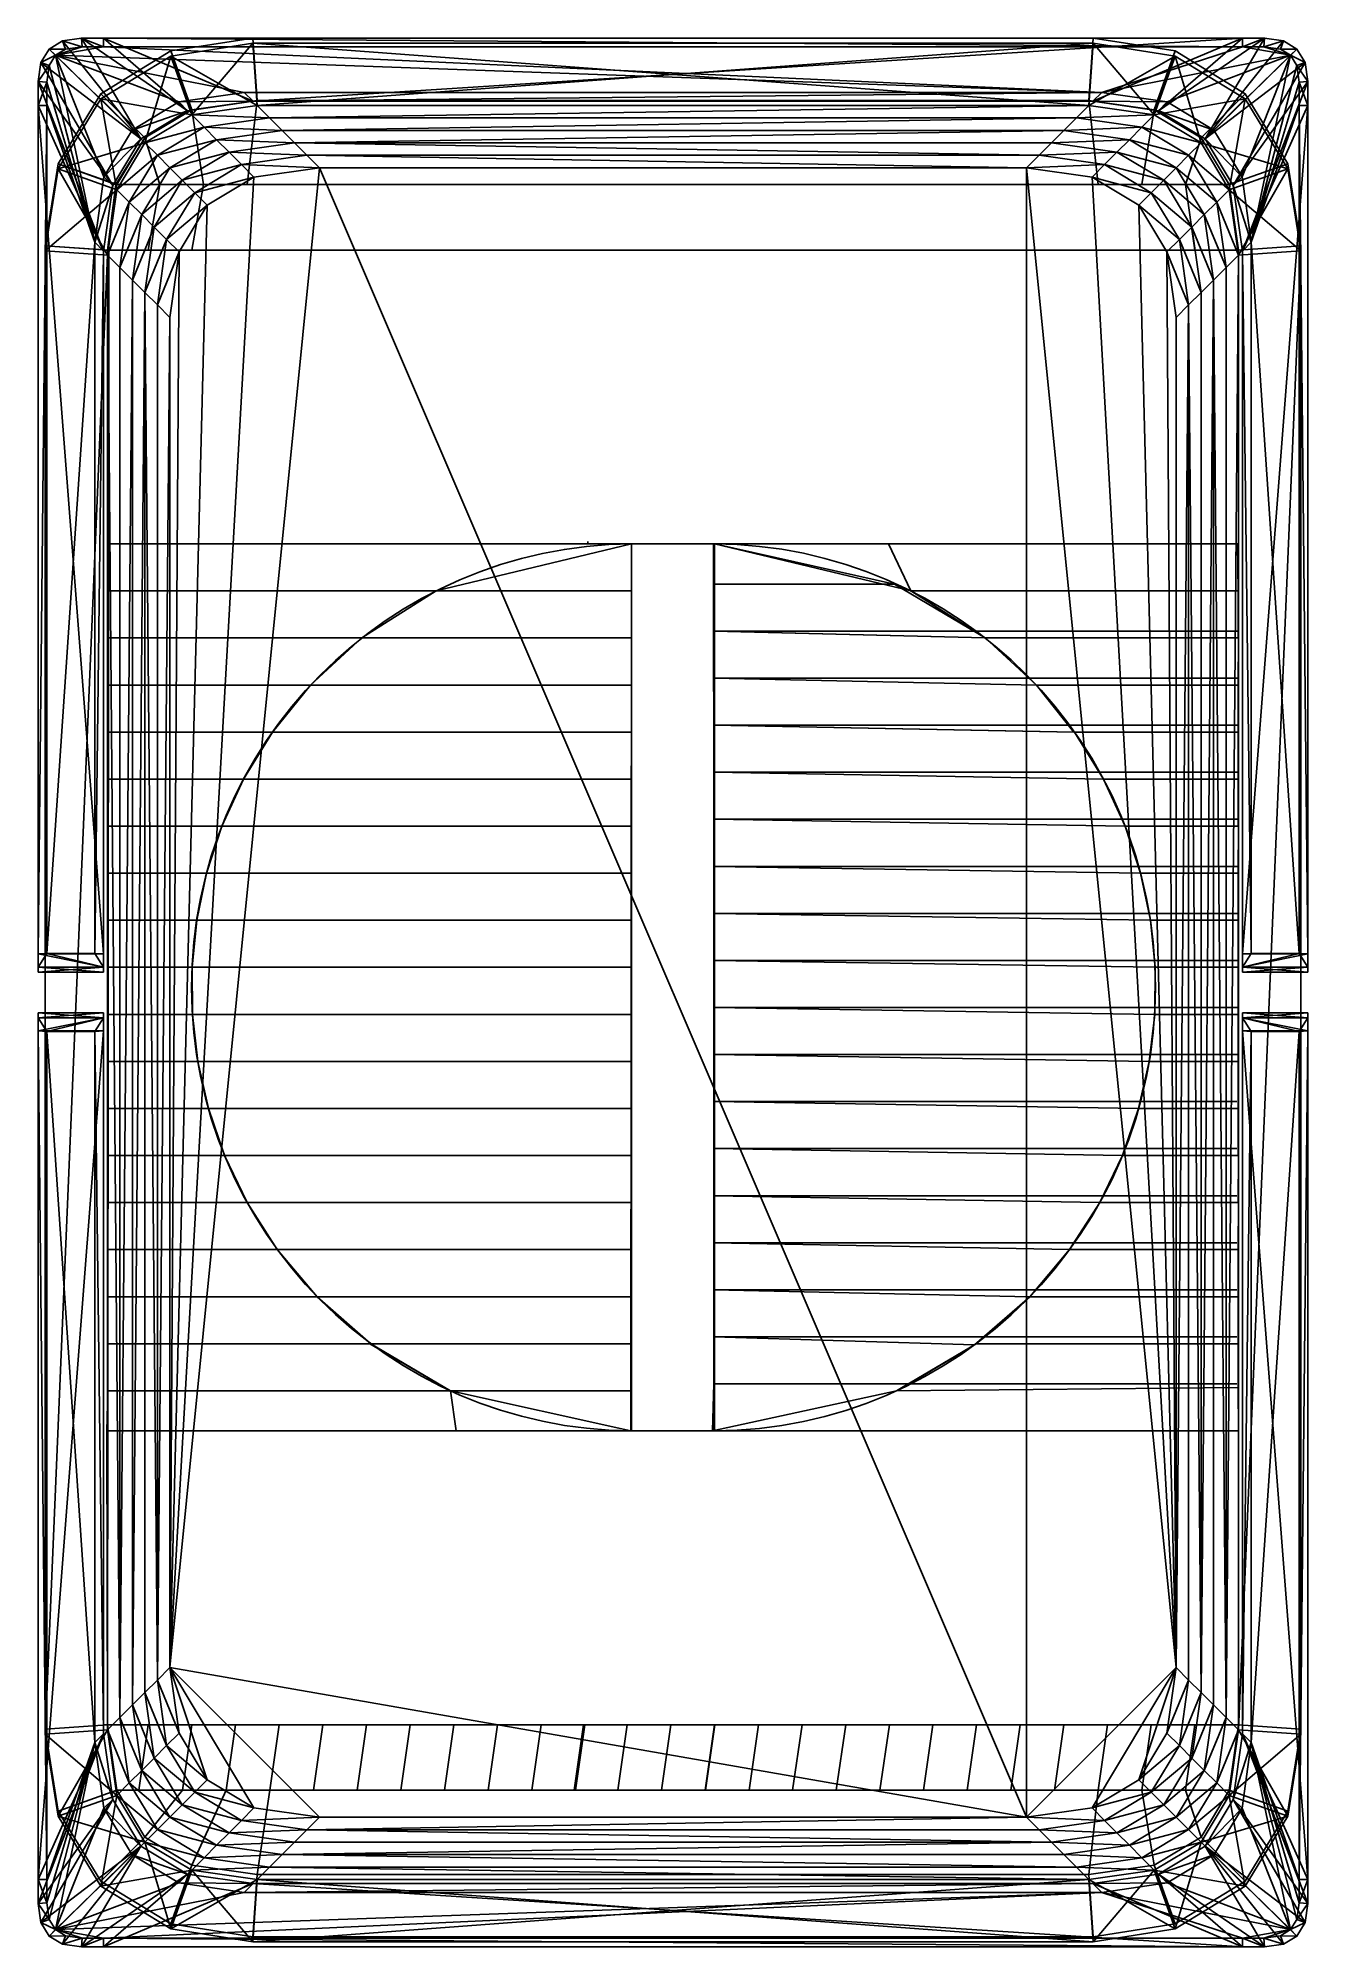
# Model space of a CAD drawing. Extents: x 0 to 153, y -230 to 0.
import ezdxf

# ---------------------------------------------------------------- set-up
doc = ezdxf.new("R2010")
doc.units = 0
doc.layers.add('LIXEIRA', color=141, linetype='CONTINUOUS')

msp = doc.modelspace()

# ---------------------------------------------------------------- linework, layer by layer
at = {"layer": 'LIXEIRA', "linetype": 'CONTINUOUS'}
for p, q in [((15.99, -1.27, 225.66), (25.86, 0.27, 225.66)), ((25.86, 0.27, 220), (15.99, -1.27, 220)), ((127.14, 0.27, 220), (25.86, 0.27, 220)), ((26.39, -7.23, 220), (25.86, 0.27, 220)), ((25.86, 0.27, 220), (25.86, 0.27, 225.66)), ((25.86, 0.27, 225.66), (26.39, -7.23, 225.66)), ((25.86, 0.27, 225.66), (127.14, 0.27, 225.66)), ((126.61, -7.23, 220), (127.14, 0.27, 220)), ((127.14, 0.27, 225.66), (126.61, -7.23, 225.66)), ((137.01, -1.27, 220), (127.14, 0.27, 220)), ((127.14, 0.27, 220), (127.14, 0.27, 225.66)), ((127.14, 0.27, 225.66), (137.01, -1.27, 225.66)), ((7.55, -6.43, 225.66), (15.99, -1.27, 225.66)), ((7.55, -6.43, 220), (15.99, -1.27, 220)), ((18.5, -8.36, 225.66), (15.99, -1.27, 225.66)), ((18.5, -8.36, 220), (15.99, -1.27, 220)), ((15.99, -1.27, 220), (15.99, -1.27, 225.66)), ((137.01, -1.27, 220), (134.5, -8.36, 220)), ((134.5, -8.36, 225.66), (137.01, -1.27, 225.66)), ((145.45, -6.43, 220), (137.01, -1.27, 220)), ((145.45, -6.43, 225.66), (137.01, -1.27, 225.66)), ((137.01, -1.27, 225.66), (137.01, -1.27, 220)), ((2.4, -14.86, 225.66), (7.55, -6.43, 225.66)), ((2.4, -14.86, 220), (7.55, -6.43, 220)), ((7.55, -6.43, 220), (12.86, -11.74, 220)), ((7.55, -6.43, 225.66), (12.86, -11.74, 225.66)), ((7.55, -6.43, 220), (7.55, -6.43, 225.66)), ((145.45, -6.43, 220), (140.13, -11.74, 220)), ((145.45, -6.43, 225.66), (140.13, -11.74, 225.66)), ((150.6, -14.86, 220), (145.45, -6.43, 220)), ((150.6, -14.86, 225.66), (145.45, -6.43, 225.66)), ((145.45, -6.43, 225.66), (145.45, -6.43, 220)), ((12.86, -11.74, 220), (18.5, -8.36, 220)), ((12.86, -11.74, 225.66), (18.5, -8.36, 225.66)), ((18.5, -8.36, 220), (26.39, -7.23, 220)), ((26.39, -7.23, 225.66), (18.5, -8.36, 225.66)), ((18.5, -8.36, 220), (18.5, -8.36, 225.66)), ((26.39, -7.23, 220), (126.61, -7.23, 220)), ((26.39, -7.23, 225.66), (26.39, -7.23, 220)), ((126.61, -7.23, 225.66), (26.39, -7.23, 225.66)), ((126.61, -7.23, 220), (134.5, -8.36, 220)), ((134.5, -8.36, 225.66), (126.61, -7.23, 225.66)), ((126.61, -7.23, 225.66), (126.61, -7.23, 220)), ((134.5, -8.36, 220), (140.13, -11.74, 220)), ((140.13, -11.74, 225.66), (134.5, -8.36, 225.66)), ((134.5, -8.36, 225.66), (134.5, -8.36, 220)), ((9.48, -17.38, 220), (12.86, -11.74, 220)), ((9.48, -17.38, 225.66), (12.86, -11.74, 225.66)), ((12.86, -11.74, 225.66), (12.86, -11.74, 220)), ((140.13, -11.74, 220), (143.52, -17.38, 220)), ((140.13, -11.74, 225.66), (140.13, -11.74, 220)), ((140.13, -11.74, 225.66), (143.52, -17.38, 225.66)), ((0.86, -24.74, 225.66), (2.4, -14.86, 225.66)), ((0.86, -24.74, 220), (2.4, -14.86, 220)), ((2.4, -14.86, 220), (9.48, -17.38, 220)), ((2.4, -14.86, 220), (2.4, -14.86, 225.66)), ((2.4, -14.86, 225.66), (9.48, -17.38, 225.66)), ((143.52, -17.38, 220), (150.6, -14.86, 220)), ((150.6, -14.86, 225.66), (143.52, -17.38, 225.66)), ((150.6, -14.86, 220), (150.6, -14.86, 225.66)), ((152.14, -24.74, 225.66), (150.6, -14.86, 225.66)), ((152.14, -24.74, 220), (150.6, -14.86, 220)), ((8.36, -25.27, 225.66), (9.48, -17.38, 225.66)), ((8.51, -24.17, 220), (9.48, -17.38, 220)), ((14.65, -17.38, 225.67), (9.36, -17.38, 225.67)), ((9.36, -17.38, 225.67), (9.48, -17.38, 220)), ((9.48, -17.38, 225.66), (9.48, -17.38, 220)), ((14.65, -17.38, 220), (14.65, -17.38, 225.67)), ((14.65, -17.38, 225.67), (72.5, -17.38, 225.67)), ((67.25, -17.38, 220), (72.5, -17.38, 220)), ((67.25, -17.38, 220), (67.25, -17.38, 225.67)), ((69.99, -17.38, 220), (69.99, -17.38, 225.67)), ((69.99, -17.38, 225.67), (75.24, -17.38, 225.67)), ((72.5, -17.38, 220), (72.5, -17.38, 225.67)), ((75.24, -17.38, 220), (75.24, -17.38, 225.67)), ((75.24, -17.38, 225.67), (80.5, -17.38, 225.67)), ((75.24, -17.38, 225.67), (75.24, -17.38, 220)), ((85.66, -17.38, 225.67), (80.37, -17.38, 225.67)), ((80.37, -17.38, 225.67), (80.5, -17.38, 220)), ((80.5, -17.38, 225.67), (80.5, -17.38, 220)), ((85.66, -17.38, 220), (85.66, -17.38, 225.67)), ((85.66, -17.38, 225.67), (143.52, -17.38, 225.67)), ((138.26, -17.38, 220), (143.52, -17.38, 220)), ((138.26, -17.38, 220), (138.26, -17.38, 225.67)), ((143.52, -17.38, 220), (144.64, -25.27, 220)), ((143.52, -17.38, 225.66), (144.64, -25.27, 225.66)), ((143.52, -17.38, 225.66), (143.52, -17.38, 220)), ((143.52, -17.38, 220), (143.52, -17.38, 225.67)), ((0.86, -203.5, 220), (0.86, -24.74, 220)), ((0.86, -24.74, 220), (0.86, -24.74, 225.66)), ((0.86, -24.74, 225.66), (8.36, -25.27, 225.66)), ((0.86, -203.5, 225.66), (0.86, -24.74, 225.66)), ((0.86, -24.74, 220), (8.51, -25.27, 220)), ((13.26, -25.27, 225.67), (7.98, -25.27, 225.67)), ((8.36, -202.97, 220), (8.51, -24.17, 220)), ((8.36, -202.97, 225.66), (8.36, -25.27, 225.66)), ((8.36, -25.27, 225.66), (8.51, -25.27, 220)), ((13.26, -25.27, 220), (13.26, -25.27, 225.67)), ((13.26, -25.27, 225.67), (71.12, -25.27, 225.67)), ((65.86, -25.27, 220), (71.12, -25.27, 220)), ((65.86, -25.27, 220), (65.86, -25.27, 225.67)), ((65.86, -25.27, 220), (65.86, -25.27, 225.67)), ((65.86, -25.27, 225.67), (71.12, -25.27, 225.67)), ((65.86, -25.27, 225.67), (71.12, -25.27, 225.67)), ((71.12, -25.27, 225.67), (71.12, -25.27, 220)), ((71.12, -25.27, 220), (71.12, -25.27, 225.67)), ((71.12, -25.27, 225.67), (76.37, -25.27, 225.67)), ((76.37, -25.27, 220), (76.37, -25.27, 225.67)), ((76.37, -25.27, 225.67), (81.63, -25.27, 225.67)), ((76.37, -25.27, 225.67), (76.37, -25.27, 220)), ((86.79, -25.27, 225.67), (81.5, -25.27, 225.67)), ((81.5, -25.27, 225.67), (81.63, -25.27, 220)), ((81.63, -25.27, 225.67), (81.63, -25.27, 220)), ((86.79, -25.27, 220), (86.79, -25.27, 225.67)), ((86.79, -25.27, 225.67), (144.64, -25.27, 225.67)), ((139.39, -25.27, 220), (144.64, -25.27, 220)), ((139.39, -25.27, 220), (139.39, -25.27, 225.67)), ((144.64, -25.27, 225.66), (152.14, -24.74, 225.66)), ((152.14, -24.74, 220), (144.64, -25.27, 220)), ((144.64, -25.27, 220), (144.64, -202.97, 220)), ((144.64, -25.27, 220), (144.64, -25.27, 225.66)), ((144.64, -25.27, 225.66), (144.64, -202.97, 225.66)), ((144.64, -25.27, 220), (144.64, -25.27, 225.67)), ((152.14, -203.5, 225.66), (152.14, -24.74, 225.66)), ((152.14, -24.74, 225.66), (152.14, -24.74, 220)), ((152.14, -24.74, 220), (152.14, -203.5, 220)), ((152.14, -24.74, 225.54), (152.14, -24.74, 225.66)), ((13.65, -60.67, 225.67), (8.36, -60.67, 225.67)), ((8.36, -60.67, 225.67), (8.48, -60.67, 220)), ((8.48, -60.67, 220), (8.39, -167.57, 220)), ((13.65, -60.67, 220), (13.65, -60.67, 225.67)), ((13.65, -60.67, 225.67), (71.5, -60.67, 225.67)), ((66.25, -60.67, 220), (66.25, -60.37, 220)), ((66.25, -60.67, 220), (71.5, -60.67, 220)), ((66.25, -60.67, 220), (66.25, -60.67, 225.67)), ((71.5, -60.67, 220), (69.45, -60.67, 220)), ((81.5, -60.67, 220), (71.5, -60.67, 220)), ((71.5, -60.67, 225.67), (81.5, -60.67, 225.67)), ((71.5, -60.67, 220), (71.5, -66.34, 220)), ((71.5, -60.67, 220), (71.5, -60.67, 225.67)), ((86.67, -60.67, 225.67), (81.38, -60.67, 225.67)), ((81.38, -60.67, 225.67), (81.5, -60.67, 220)), ((81.5, -60.67, 220), (81.5, -60.67, 225.67)), ((81.5, -60.67, 220), (81.5, -66.34, 220)), ((86.67, -60.67, 220), (86.67, -60.67, 225.67)), ((86.67, -60.67, 225.67), (144.52, -60.67, 225.67)), ((139.27, -60.67, 220), (144.52, -60.67, 220)), ((139.27, -60.67, 220), (139.27, -60.67, 225.67)), ((144.52, -60.67, 220), (144.52, -60.67, 225.67)), ((144.64, -60.67, 220), (144.64, -167.57, 220)), ((144.64, -60.67, 220), (144.64, -60.67, 225.67)), ((144.64, -60.67, 225.67), (144.64, -167.57, 225.67)), ((8.48, -66.34, 220), (8.48, -66.34, 225.67)), ((71.5, -66.34, 220), (8.48, -66.34, 220)), ((47.97, -66.34, 220), (47.97, -66.34, 225.67)), ((71.5, -66.34, 220), (71.5, -72.01, 220)), ((81.5, -66.34, 220), (81.5, -72.01, 220)), ((105.15, -66.34, 220), (105.15, -66.34, 225.67)), ((144.6, -66.34, 220), (144.6, -66.34, 225.67)), ((81.41, -71.18, 220), (144.51, -71.18, 220)), ((8.47, -72.01, 220), (8.47, -72.01, 225.67)), ((71.5, -72.01, 220), (8.47, -72.01, 220)), ((39.01, -72.01, 220), (39.01, -72.01, 225.67)), ((71.5, -72.01, 220), (71.5, -77.68, 220)), ((81.5, -72.01, 220), (81.5, -77.68, 220)), ((114.11, -72.01, 220), (114.11, -72.01, 225.67)), ((144.6, -72.01, 220), (144.6, -72.01, 225.67)), ((8.47, -77.68, 220), (8.47, -77.68, 225.67)), ((71.5, -77.68, 220), (8.47, -77.68, 220)), ((32.83, -77.68, 220), (32.83, -77.68, 225.67)), ((71.5, -77.68, 220), (71.5, -83.35, 220)), ((81.41, -76.85, 220), (144.51, -76.85, 220)), ((81.5, -77.68, 220), (81.5, -83.35, 220)), ((120.3, -77.68, 220), (120.3, -77.68, 225.67)), ((144.6, -77.68, 220), (144.6, -77.68, 225.67)), ((81.41, -82.52, 220), (144.5, -82.52, 220)), ((8.46, -83.35, 220), (8.46, -83.35, 225.67)), ((71.5, -83.35, 220), (8.46, -83.35, 220)), ((28.23, -83.35, 220), (28.23, -83.35, 225.67)), ((71.5, -83.35, 220), (71.5, -89.02, 220)), ((81.5, -83.35, 220), (81.5, -89.02, 220)), ((124.9, -83.35, 220), (124.9, -83.35, 225.67)), ((144.6, -83.35, 220), (144.6, -83.35, 225.67)), ((8.46, -89.02, 220), (8.46, -89.02, 225.67)), ((71.5, -89.02, 220), (8.46, -89.02, 220)), ((24.74, -89.02, 220), (24.74, -89.02, 225.67)), ((71.5, -89.02, 220), (71.5, -94.69, 220)), ((81.41, -88.19, 220), (144.5, -88.19, 220)), ((81.5, -89.02, 220), (81.5, -94.69, 220)), ((128.38, -89.02, 220), (128.38, -89.02, 225.67)), ((144.6, -89.02, 220), (144.6, -89.02, 225.67)), ((81.41, -93.86, 220), (144.49, -93.86, 220)), ((8.45, -94.69, 220), (8.45, -94.69, 225.67)), ((71.5, -94.69, 220), (8.45, -94.69, 220)), ((22.14, -94.69, 220), (22.14, -94.69, 225.67)), ((71.5, -94.69, 220), (71.5, -100.36, 220)), ((81.5, -94.69, 220), (81.5, -100.36, 220)), ((130.99, -94.69, 220), (130.99, -94.69, 225.67)), ((144.6, -94.69, 220), (144.6, -94.69, 225.67)), ((8.45, -100.36, 220), (8.45, -100.36, 225.67)), ((71.5, -100.36, 220), (8.45, -100.36, 220)), ((20.28, -100.36, 220), (20.28, -100.36, 225.67)), ((71.5, -100.36, 220), (71.5, -106.03, 220)), ((81.41, -99.53, 220), (144.49, -99.53, 220)), ((81.5, -100.36, 220), (81.5, -106.03, 220)), ((132.84, -100.36, 220), (132.84, -100.36, 225.67)), ((144.6, -100.36, 220), (144.6, -100.36, 225.67)), ((81.41, -105.2, 220), (144.48, -105.2, 220)), ((8.44, -106.03, 220), (8.44, -106.03, 225.67)), ((71.5, -106.03, 220), (8.44, -106.03, 220)), ((19.1, -106.03, 220), (19.1, -106.03, 225.67)), ((71.5, -106.03, 220), (71.5, -111.7, 220)), ((81.5, -106.03, 220), (81.5, -111.7, 220)), ((134.03, -106.03, 220), (134.03, -106.03, 225.67)), ((144.6, -106.03, 220), (144.6, -106.03, 225.67)), ((8.44, -111.7, 220), (8.44, -111.7, 225.67)), ((71.5, -111.7, 220), (8.44, -111.7, 220)), ((18.54, -111.7, 220), (18.54, -111.7, 225.67)), ((71.5, -111.7, 220), (71.49, -117.37, 220)), ((81.42, -110.87, 220), (144.48, -110.87, 220)), ((81.5, -111.7, 220), (81.49, -117.37, 220)), ((134.59, -111.7, 220), (134.59, -111.7, 225.67)), ((144.6, -111.7, 220), (144.6, -111.7, 225.67)), ((81.41, -116.54, 220), (144.47, -116.54, 220)), ((8.43, -117.37, 220), (8.43, -117.37, 225.67)), ((71.49, -117.37, 220), (8.43, -117.37, 220)), ((18.58, -117.37, 220), (18.58, -117.37, 225.67)), ((71.49, -117.37, 220), (71.49, -123.04, 220)), ((81.49, -117.37, 220), (81.49, -123.04, 220)), ((134.55, -117.37, 220), (134.55, -117.37, 225.67)), ((144.59, -117.37, 220), (144.59, -117.37, 225.67)), ((8.43, -123.04, 220), (8.43, -123.04, 225.67)), ((71.49, -123.04, 220), (8.43, -123.04, 220)), ((19.23, -123.04, 220), (19.23, -123.04, 225.67)), ((71.49, -123.04, 220), (71.49, -128.71, 220)), ((81.41, -122.21, 220), (144.47, -122.21, 220)), ((81.49, -123.04, 220), (81.49, -128.71, 220)), ((133.9, -123.04, 220), (133.9, -123.04, 225.67)), ((144.59, -123.04, 220), (144.59, -123.04, 225.67)), ((8.42, -128.71, 220), (8.42, -128.71, 225.67)), ((71.49, -128.71, 220), (8.42, -128.71, 220)), ((20.51, -128.71, 220), (20.51, -128.71, 225.67)), ((71.49, -128.71, 220), (71.49, -134.38, 220)), ((81.41, -127.88, 220), (144.46, -127.88, 220)), ((81.49, -128.71, 220), (81.49, -134.38, 220)), ((132.61, -128.71, 220), (132.61, -128.71, 225.67)), ((144.59, -128.71, 220), (144.59, -128.71, 225.67)), ((8.42, -134.38, 220), (8.42, -134.38, 225.67)), ((71.49, -134.38, 220), (8.42, -134.38, 220)), ((22.47, -134.38, 220), (22.47, -134.38, 225.67)), ((71.49, -134.38, 220), (71.49, -140.05, 220)), ((81.41, -133.55, 220), (144.46, -133.55, 220)), ((81.49, -134.38, 220), (81.49, -140.05, 220)), ((130.66, -134.38, 220), (130.66, -134.38, 225.67)), ((144.6, -134.38, 220), (144.6, -134.38, 225.67)), ((8.41, -140.05, 220), (8.41, -140.05, 225.67)), ((71.49, -140.05, 220), (8.41, -140.05, 220)), ((25.19, -140.05, 220), (25.19, -140.05, 225.67)), ((71.49, -140.05, 220), (71.5, -145.72, 220)), ((81.41, -139.22, 220), (144.45, -139.22, 220)), ((81.49, -140.05, 220), (81.5, -145.72, 220)), ((127.93, -140.05, 220), (127.93, -140.05, 225.67)), ((144.6, -140.05, 220), (144.6, -140.05, 225.67)), ((81.41, -144.89, 220), (144.45, -144.89, 220)), ((8.41, -145.72, 220), (8.41, -145.72, 225.67)), ((71.5, -145.72, 220), (8.41, -145.72, 220)), ((28.82, -145.72, 220), (28.82, -145.72, 225.67)), ((71.5, -145.72, 220), (71.5, -151.39, 220)), ((81.5, -145.72, 220), (81.5, -151.39, 220)), ((124.3, -145.72, 220), (124.3, -145.72, 225.67)), ((144.6, -145.72, 220), (144.6, -145.72, 225.67)), ((8.4, -151.39, 220), (8.4, -151.39, 225.67)), ((71.5, -151.39, 220), (8.4, -151.39, 220)), ((33.62, -151.39, 220), (33.62, -151.39, 225.67)), ((71.5, -151.39, 220), (71.5, -157.06, 220)), ((81.41, -150.56, 220), (144.44, -150.56, 220)), ((81.5, -151.39, 220), (81.5, -157.06, 220)), ((119.51, -151.39, 220), (119.51, -151.39, 225.67)), ((144.6, -151.39, 220), (144.6, -151.39, 225.67)), ((81.41, -156.23, 220), (144.44, -156.23, 220)), ((8.4, -157.06, 220), (8.4, -157.06, 225.67)), ((71.5, -157.06, 220), (8.4, -157.06, 220)), ((40.1, -157.06, 220), (40.1, -157.06, 225.67)), ((71.5, -157.06, 220), (71.5, -162.73, 220)), ((81.5, -157.06, 220), (81.5, -162.73, 220)), ((113.05, -157.06, 220), (113.05, -157.06, 225.67)), ((144.6, -157.06, 220), (144.6, -157.06, 225.67)), ((144.6, -157.06, 220), (144.6, -162.32, 220)), ((71.5, -162.73, 220), (8.39, -162.73, 220)), ((8.39, -162.73, 220), (8.39, -162.73, 225.67)), ((49.7, -162.73, 220), (49.7, -162.73, 225.67)), ((71.5, -162.73, 220), (71.41, -167.57, 220)), ((81.41, -161.9, 220), (144.43, -161.9, 220)), ((81.41, -167.57, 220), (81.51, -162.31, 220)), ((81.5, -162.73, 220), (81.41, -167.57, 220)), ((103.42, -162.73, 220), (103.42, -162.73, 225.67)), ((144.6, -162.32, 220), (144.6, -162.32, 225.67)), ((13.55, -167.57, 225.67), (8.26, -167.57, 225.67)), ((8.26, -167.57, 225.67), (8.39, -167.57, 220)), ((8.39, -167.57, 220), (13.65, -167.57, 220)), ((13.55, -167.57, 220), (13.55, -167.57, 225.67)), ((13.55, -167.57, 225.67), (71.41, -167.57, 225.67)), ((13.65, -167.57, 220), (18.91, -167.57, 220)), ((18.91, -167.57, 220), (24.17, -167.57, 220)), ((24.17, -167.57, 220), (29.43, -167.57, 220)), ((29.43, -167.57, 220), (34.69, -167.57, 220)), ((34.69, -167.57, 220), (39.95, -167.57, 220)), ((39.95, -167.57, 220), (45.21, -167.57, 220)), ((45.21, -167.57, 220), (50.47, -167.57, 220)), ((50.47, -167.57, 220), (55.73, -167.57, 220)), ((55.73, -167.57, 220), (60.99, -167.57, 220)), ((60.99, -167.57, 220), (66.25, -167.57, 220)), ((66.15, -167.57, 220), (71.41, -167.57, 220)), ((66.15, -167.57, 220), (66.15, -167.57, 225.67)), ((66.25, -167.57, 220), (71.5, -167.57, 220)), ((71.41, -167.57, 220), (71.41, -167.57, 225.67)), ((81.5, -167.57, 220), (71.5, -167.57, 220)), ((71.5, -167.57, 220), (71.5, -167.57, 225.67)), ((81.5, -167.57, 225.67), (71.5, -167.57, 225.67)), ((86.57, -167.57, 225.67), (81.28, -167.57, 225.67)), ((81.28, -167.57, 225.67), (81.41, -167.57, 220)), ((81.5, -167.57, 220), (81.5, -167.57, 225.67)), ((86.57, -167.57, 220), (86.57, -167.57, 225.67)), ((86.57, -167.57, 225.67), (144.64, -167.57, 225.66)), ((139.17, -167.57, 220), (144.64, -167.57, 220)), ((139.17, -167.57, 220), (139.17, -167.57, 225.67)), ((144.64, -167.57, 220), (144.64, -167.57, 225.67)), ((0.86, -203.5, 220), (8.36, -202.97, 220)), ((0.86, -203.5, 225.66), (8.36, -202.97, 225.66)), ((2.4, -213.38, 220), (0.86, -203.5, 220)), ((0.86, -203.5, 220), (0.86, -203.5, 225.66)), ((0.86, -203.5, 225.66), (2.4, -213.38, 225.66)), ((13.26, -202.97, 225.67), (7.98, -202.97, 225.67)), ((9.48, -210.86, 220), (8.36, -202.97, 220)), ((9.48, -210.86, 225.66), (8.36, -202.97, 225.66)), ((8.36, -202.97, 225.66), (8.36, -202.97, 220)), ((13.26, -202.97, 220), (13.26, -202.97, 225.67)), ((13.26, -202.97, 225.67), (71.12, -202.97, 225.67)), ((65.86, -202.97, 220), (71.12, -202.97, 220)), ((65.86, -202.97, 220), (65.86, -202.97, 225.67)), ((65.86, -202.97, 220), (65.86, -202.97, 225.67)), ((65.86, -202.97, 225.67), (71.12, -202.97, 225.67)), ((65.86, -202.97, 225.67), (71.12, -202.97, 225.67)), ((71.12, -202.97, 225.67), (71.12, -202.97, 220)), ((71.12, -202.97, 220), (71.12, -202.97, 225.67)), ((71.12, -202.97, 225.67), (76.37, -202.97, 225.67)), ((76.37, -202.97, 220), (76.37, -202.97, 225.67)), ((76.37, -202.97, 225.67), (81.63, -202.97, 225.67)), ((76.37, -202.97, 225.67), (76.37, -202.97, 220)), ((86.79, -202.97, 225.67), (81.5, -202.97, 225.67)), ((81.5, -202.97, 225.67), (81.63, -202.97, 220)), ((81.63, -202.97, 225.67), (81.63, -202.97, 220)), ((86.79, -202.97, 220), (86.79, -202.97, 225.67)), ((86.79, -202.97, 225.67), (144.64, -202.97, 225.67)), ((139.39, -202.97, 220), (144.64, -202.97, 220)), ((139.39, -202.97, 220), (139.39, -202.97, 225.67)), ((144.64, -202.97, 220), (143.52, -210.86, 220)), ((143.52, -210.86, 225.66), (144.64, -202.97, 225.66)), ((144.64, -202.97, 220), (144.64, -202.97, 225.66)), ((144.64, -202.97, 220), (152.14, -203.5, 220)), ((152.14, -203.5, 225.66), (144.64, -202.97, 225.66)), ((144.64, -202.97, 220), (144.64, -202.97, 225.67)), ((152.14, -203.5, 220), (150.6, -213.38, 220)), ((152.14, -203.5, 225.66), (150.6, -213.38, 225.66)), ((152.14, -203.5, 220), (152.14, -203.5, 225.66)), ((9.48, -210.86, 225.66), (2.4, -213.38, 225.66)), ((2.4, -213.38, 220), (9.48, -210.86, 220)), ((12.86, -216.5, 220), (9.48, -210.86, 220)), ((12.86, -216.5, 225.66), (9.48, -210.86, 225.66)), ((9.48, -210.86, 220), (9.48, -210.86, 225.66)), ((12.14, -210.86, 225.67), (9.49, -210.86, 225.67)), ((12.14, -210.86, 220), (12.14, -210.86, 225.67)), ((12.14, -210.86, 225.67), (69.99, -210.86, 225.67)), ((64.74, -210.86, 220), (69.99, -210.86, 220)), ((64.74, -210.86, 220), (64.74, -210.86, 225.67)), ((64.74, -210.86, 220), (64.74, -210.86, 225.67)), ((64.74, -210.86, 225.67), (69.99, -210.86, 225.67)), ((64.74, -210.86, 225.67), (69.99, -210.86, 225.67)), ((69.99, -210.86, 225.67), (69.99, -210.86, 220)), ((69.99, -210.86, 220), (69.99, -210.86, 225.67)), ((69.99, -210.86, 225.67), (75.24, -210.86, 225.67)), ((75.24, -210.86, 220), (75.24, -210.86, 225.67)), ((75.24, -210.86, 225.67), (80.5, -210.86, 225.67)), ((75.24, -210.86, 225.67), (75.24, -210.86, 220)), ((85.66, -210.86, 225.67), (80.37, -210.86, 225.67)), ((80.37, -210.86, 225.67), (80.5, -210.86, 220)), ((80.5, -210.86, 225.67), (80.5, -210.86, 220)), ((85.66, -210.86, 220), (85.66, -210.86, 225.67)), ((85.66, -210.86, 225.67), (143.52, -210.86, 225.67)), ((138.26, -210.86, 220), (143.52, -210.86, 220)), ((138.26, -210.86, 220), (138.26, -210.86, 225.67)), ((143.52, -210.86, 220), (140.13, -216.5, 220)), ((140.13, -216.5, 225.66), (143.52, -210.86, 225.66)), ((143.52, -210.86, 220), (143.52, -210.86, 225.66)), ((143.52, -210.86, 220), (150.6, -213.38, 220)), ((150.6, -213.38, 225.66), (143.52, -210.86, 225.66)), ((143.52, -210.86, 220), (143.52, -210.86, 225.67)), ((2.4, -213.38, 225.66), (7.55, -221.81, 225.66)), ((7.55, -221.81, 220), (2.4, -213.38, 220)), ((2.4, -213.38, 220), (2.4, -213.38, 225.66)), ((150.6, -213.38, 220), (145.45, -221.81, 220)), ((150.6, -213.38, 225.66), (145.45, -221.81, 225.66)), ((150.6, -213.38, 220), (150.6, -213.38, 225.66)), ((7.55, -221.81, 220), (12.86, -216.5, 220)), ((7.55, -221.81, 225.66), (12.86, -216.5, 225.66)), ((18.5, -219.88, 220), (12.86, -216.5, 220)), ((12.86, -216.5, 220), (12.86, -216.5, 225.66)), ((12.86, -216.5, 225.66), (18.5, -219.88, 225.66)), ((140.13, -216.5, 220), (134.5, -219.88, 220)), ((134.5, -219.88, 225.66), (140.13, -216.5, 225.66)), ((140.13, -216.5, 220), (140.13, -216.5, 225.66)), ((145.45, -221.81, 220), (140.13, -216.5, 220)), ((145.45, -221.81, 225.66), (140.13, -216.5, 225.66)), ((15.99, -226.96, 220), (18.5, -219.88, 220)), ((15.99, -226.96, 225.66), (18.5, -219.88, 225.66)), ((26.39, -221.01, 220), (18.5, -219.88, 220)), ((18.5, -219.88, 225.66), (26.39, -221.01, 225.66)), ((18.5, -219.88, 220), (18.5, -219.88, 225.66)), ((134.5, -219.88, 220), (126.61, -221.01, 220)), ((126.61, -221.01, 225.66), (134.5, -219.88, 225.66)), ((134.5, -219.88, 220), (134.5, -219.88, 225.66)), ((137.01, -226.96, 220), (134.5, -219.88, 220)), ((15.99, -226.96, 225.66), (7.55, -221.81, 225.66)), ((7.55, -221.81, 225.66), (7.55, -221.81, 220)), ((15.99, -226.96, 220), (7.55, -221.81, 220)), ((26.39, -221.01, 220), (25.86, -228.51, 220)), ((25.86, -228.51, 225.66), (26.39, -221.01, 225.66)), ((126.61, -221.01, 220), (26.39, -221.01, 220)), ((126.61, -221.01, 225.66), (26.39, -221.01, 225.66)), ((26.39, -221.01, 225.66), (26.39, -221.01, 220)), ((127.14, -228.51, 220), (126.61, -221.01, 220)), ((126.61, -221.01, 220), (126.61, -221.01, 225.66)), ((145.45, -221.81, 225.66), (137.01, -226.96, 225.66)), ((145.45, -221.81, 220), (137.01, -226.96, 220)), ((145.45, -221.81, 220), (145.45, -221.81, 225.66)), ((25.86, -228.51, 220), (15.99, -226.96, 220)), ((25.86, -228.51, 225.66), (15.99, -226.96, 225.66)), ((15.99, -226.96, 220), (15.99, -226.96, 225.66)), ((137.01, -226.96, 220), (127.14, -228.51, 220)), ((137.01, -226.96, 225.66), (137.01, -226.96, 220)), ((127.14, -228.51, 220), (25.86, -228.51, 220)), ((25.86, -228.51, 220), (25.86, -228.51, 225.66)), ((127.14, -228.51, 225.66), (25.86, -228.51, 225.66)), ((25.86, -228.51, 220), (25.86, -228.51, 225.66)), ((127.14, -228.51, 220), (127.14, -228.51, 225.66))]:
    msp.add_line(p, q, dxfattribs=at)
at = {"layer": 'LIXEIRA', "linetype": 'CONTINUOUS', "extrusion": (0, -1, 3e-16)}
for p, q in [((9.48, -17.38, 220), (14.65, -17.38, 220)), ((14.65, -17.38, 220), (19.91, -17.38, 220)), ((19.91, -17.38, 220), (25.17, -17.38, 220)), ((19.91, -17.38, 220), (19.91, -17.38, 225.67)), ((25.17, -17.38, 220), (30.43, -17.38, 220)), ((25.17, -17.38, 220), (25.17, -17.38, 225.67)), ((30.43, -17.38, 220), (35.69, -17.38, 220)), ((30.43, -17.38, 220), (30.43, -17.38, 225.67)), ((35.69, -17.38, 220), (40.95, -17.38, 220)), ((35.69, -17.38, 220), (35.69, -17.38, 225.67)), ((40.95, -17.38, 220), (46.21, -17.38, 220)), ((40.95, -17.38, 220), (40.95, -17.38, 225.67)), ((46.21, -17.38, 220), (51.47, -17.38, 220)), ((46.21, -17.38, 220), (46.21, -17.38, 225.67)), ((51.47, -17.38, 220), (56.73, -17.38, 220)), ((51.47, -17.38, 220), (51.47, -17.38, 225.67)), ((56.73, -17.38, 220), (61.99, -17.38, 220)), ((56.73, -17.38, 220), (56.73, -17.38, 225.67)), ((61.99, -17.38, 220), (67.25, -17.38, 220)), ((61.99, -17.38, 220), (61.99, -17.38, 225.67)), ((72.5, -17.38, 220), (67.24, -17.38, 220)), ((75.24, -17.38, 220), (69.98, -17.38, 220)), ((80.5, -17.38, 220), (75.24, -17.38, 220)), ((80.5, -17.38, 220), (85.66, -17.38, 220)), ((85.66, -17.38, 220), (90.92, -17.38, 220)), ((90.92, -17.38, 220), (96.18, -17.38, 220)), ((90.92, -17.38, 220), (90.92, -17.38, 225.67)), ((96.18, -17.38, 220), (101.44, -17.38, 220)), ((96.18, -17.38, 220), (96.18, -17.38, 225.67)), ((101.44, -17.38, 220), (106.7, -17.38, 220)), ((101.44, -17.38, 220), (101.44, -17.38, 225.67)), ((106.7, -17.38, 220), (111.96, -17.38, 220)), ((106.7, -17.38, 220), (106.7, -17.38, 225.67)), ((111.96, -17.38, 220), (117.22, -17.38, 220)), ((111.96, -17.38, 220), (111.96, -17.38, 225.67)), ((117.22, -17.38, 220), (122.48, -17.38, 220)), ((117.22, -17.38, 220), (117.22, -17.38, 225.67)), ((122.48, -17.38, 220), (127.74, -17.38, 220)), ((122.48, -17.38, 220), (122.48, -17.38, 225.67)), ((127.74, -17.38, 220), (133, -17.38, 220)), ((127.74, -17.38, 220), (127.74, -17.38, 225.67)), ((133, -17.38, 220), (138.26, -17.38, 220)), ((133, -17.38, 220), (133, -17.38, 225.67)), ((143.52, -17.38, 220), (138.26, -17.38, 220)), ((8.51, -25.27, 220), (13.26, -25.27, 220)), ((13.26, -25.27, 220), (18.52, -25.27, 220)), ((18.52, -25.27, 220), (23.78, -25.27, 220)), ((18.52, -25.27, 220), (18.52, -25.27, 225.67)), ((23.78, -25.27, 220), (29.04, -25.27, 220)), ((23.78, -25.27, 220), (23.78, -25.27, 225.67)), ((29.04, -25.27, 220), (34.3, -25.27, 220)), ((29.04, -25.27, 220), (29.04, -25.27, 225.67)), ((34.3, -25.27, 220), (39.56, -25.27, 220)), ((34.3, -25.27, 220), (34.3, -25.27, 225.67)), ((39.56, -25.27, 220), (44.82, -25.27, 220)), ((39.56, -25.27, 220), (39.56, -25.27, 225.67)), ((44.82, -25.27, 220), (50.08, -25.27, 220)), ((44.82, -25.27, 220), (44.82, -25.27, 225.67)), ((50.08, -25.27, 220), (55.34, -25.27, 220)), ((50.08, -25.27, 220), (50.08, -25.27, 225.67)), ((55.34, -25.27, 220), (60.6, -25.27, 220)), ((55.34, -25.27, 220), (55.34, -25.27, 225.67)), ((60.6, -25.27, 220), (65.86, -25.27, 220)), ((60.6, -25.27, 220), (60.6, -25.27, 225.67)), ((71.12, -25.27, 220), (65.86, -25.27, 220)), ((76.37, -25.27, 220), (71.11, -25.27, 220)), ((81.63, -25.27, 220), (76.37, -25.27, 220)), ((81.63, -25.27, 220), (86.79, -25.27, 220)), ((86.79, -25.27, 220), (92.05, -25.27, 220)), ((92.05, -25.27, 220), (97.31, -25.27, 220)), ((92.05, -25.27, 220), (92.05, -25.27, 225.67)), ((97.31, -25.27, 220), (102.57, -25.27, 220)), ((97.31, -25.27, 220), (97.31, -25.27, 225.67)), ((102.57, -25.27, 220), (107.83, -25.27, 220)), ((102.57, -25.27, 220), (102.57, -25.27, 225.67)), ((107.83, -25.27, 220), (113.09, -25.27, 220)), ((107.83, -25.27, 220), (107.83, -25.27, 225.67)), ((113.09, -25.27, 220), (118.35, -25.27, 220)), ((113.09, -25.27, 220), (113.09, -25.27, 225.67)), ((118.35, -25.27, 220), (123.61, -25.27, 220)), ((118.35, -25.27, 220), (118.35, -25.27, 225.67)), ((123.61, -25.27, 220), (128.87, -25.27, 220)), ((123.61, -25.27, 220), (123.61, -25.27, 225.67)), ((128.87, -25.27, 220), (134.13, -25.27, 220)), ((128.87, -25.27, 220), (128.87, -25.27, 225.67)), ((134.13, -25.27, 220), (139.39, -25.27, 220)), ((134.13, -25.27, 220), (134.13, -25.27, 225.67)), ((144.64, -25.27, 220), (139.38, -25.27, 220)), ((8.48, -60.67, 220), (13.65, -60.67, 220)), ((13.65, -60.67, 220), (18.91, -60.67, 220)), ((18.91, -60.67, 220), (24.17, -60.67, 220)), ((18.91, -60.67, 220), (18.91, -60.67, 225.67)), ((24.17, -60.67, 220), (29.43, -60.67, 220)), ((24.17, -60.67, 220), (24.17, -60.67, 225.67)), ((29.43, -60.67, 220), (34.69, -60.67, 220)), ((29.43, -60.67, 220), (29.43, -60.67, 225.67)), ((34.69, -60.67, 220), (39.95, -60.67, 220)), ((34.69, -60.67, 220), (34.69, -60.67, 225.67)), ((39.95, -60.67, 220), (45.21, -60.67, 220)), ((39.95, -60.67, 220), (39.95, -60.67, 225.67)), ((45.21, -60.67, 220), (50.47, -60.67, 220)), ((45.21, -60.67, 220), (45.21, -60.67, 225.67)), ((50.47, -60.67, 220), (55.73, -60.67, 220)), ((50.47, -60.67, 220), (50.47, -60.67, 225.67)), ((55.73, -60.67, 220), (60.99, -60.67, 220)), ((55.73, -60.67, 220), (55.73, -60.67, 225.67)), ((60.99, -60.67, 220), (66.25, -60.67, 220)), ((60.99, -60.67, 220), (60.99, -60.67, 225.67)), ((71.5, -60.67, 220), (66.24, -60.67, 220)), ((81.5, -60.67, 220), (86.67, -60.67, 220)), ((86.67, -60.67, 220), (91.93, -60.67, 220)), ((91.93, -60.67, 220), (97.19, -60.67, 220)), ((91.93, -60.67, 220), (91.93, -60.67, 225.67)), ((97.19, -60.67, 220), (102.45, -60.67, 220)), ((97.19, -60.67, 220), (97.19, -60.67, 225.67)), ((102.45, -60.67, 220), (107.71, -60.67, 220)), ((102.45, -60.67, 220), (102.45, -60.67, 225.67)), ((107.71, -60.67, 220), (112.97, -60.67, 220)), ((107.71, -60.67, 220), (107.71, -60.67, 225.67)), ((112.97, -60.67, 220), (118.23, -60.67, 220)), ((112.97, -60.67, 220), (112.97, -60.67, 225.67)), ((118.23, -60.67, 220), (123.49, -60.67, 220)), ((118.23, -60.67, 220), (118.23, -60.67, 225.67)), ((123.49, -60.67, 220), (128.75, -60.67, 220)), ((123.49, -60.67, 220), (123.49, -60.67, 225.67)), ((128.75, -60.67, 220), (134.01, -60.67, 220)), ((128.75, -60.67, 220), (128.75, -60.67, 225.67)), ((134.01, -60.67, 220), (139.27, -60.67, 220)), ((134.01, -60.67, 220), (134.01, -60.67, 225.67)), ((144.52, -60.67, 220), (139.26, -60.67, 220)), ((8.39, -167.57, 220), (13.55, -167.57, 220)), ((13.55, -167.57, 220), (18.81, -167.57, 220)), ((18.81, -167.57, 220), (24.07, -167.57, 220)), ((18.81, -167.57, 220), (18.81, -167.57, 225.67)), ((24.07, -167.57, 220), (29.33, -167.57, 220)), ((24.07, -167.57, 220), (24.07, -167.57, 225.67)), ((29.33, -167.57, 220), (34.59, -167.57, 220)), ((29.33, -167.57, 220), (29.33, -167.57, 225.67)), ((34.59, -167.57, 220), (39.85, -167.57, 220)), ((34.59, -167.57, 220), (34.59, -167.57, 225.67)), ((39.85, -167.57, 220), (45.11, -167.57, 220)), ((39.85, -167.57, 220), (39.85, -167.57, 225.67)), ((45.11, -167.57, 220), (50.37, -167.57, 220)), ((45.11, -167.57, 220), (45.11, -167.57, 225.67)), ((50.37, -167.57, 220), (55.63, -167.57, 220)), ((50.37, -167.57, 220), (50.37, -167.57, 225.67)), ((55.63, -167.57, 220), (60.89, -167.57, 220)), ((55.63, -167.57, 220), (55.63, -167.57, 225.67)), ((60.89, -167.57, 220), (66.15, -167.57, 220)), ((60.89, -167.57, 220), (60.89, -167.57, 225.67)), ((71.41, -167.57, 220), (66.15, -167.57, 220)), ((81.41, -167.57, 220), (86.57, -167.57, 220)), ((86.57, -167.57, 220), (91.83, -167.57, 220)), ((91.83, -167.57, 220), (97.09, -167.57, 220)), ((91.83, -167.57, 220), (91.83, -167.57, 225.67)), ((97.09, -167.57, 220), (102.35, -167.57, 220)), ((97.09, -167.57, 220), (97.09, -167.57, 225.67)), ((102.35, -167.57, 220), (107.61, -167.57, 220)), ((102.35, -167.57, 220), (102.35, -167.57, 225.67)), ((107.61, -167.57, 220), (112.87, -167.57, 220)), ((107.61, -167.57, 220), (107.61, -167.57, 225.67)), ((112.87, -167.57, 220), (118.13, -167.57, 220)), ((112.87, -167.57, 220), (112.87, -167.57, 225.67)), ((118.13, -167.57, 220), (123.39, -167.57, 220)), ((118.13, -167.57, 220), (118.13, -167.57, 225.67)), ((123.39, -167.57, 220), (128.65, -167.57, 220)), ((123.39, -167.57, 220), (123.39, -167.57, 225.67)), ((128.65, -167.57, 220), (133.91, -167.57, 220)), ((128.65, -167.57, 220), (128.65, -167.57, 225.67)), ((133.91, -167.57, 220), (139.17, -167.57, 220)), ((133.91, -167.57, 220), (133.91, -167.57, 225.67)), ((144.64, -167.57, 220), (139.17, -167.57, 220)), ((8.36, -202.97, 220), (13.26, -202.97, 220)), ((13.26, -202.97, 220), (18.52, -202.97, 220)), ((18.52, -202.97, 220), (23.78, -202.97, 220)), ((18.52, -202.97, 220), (18.52, -202.97, 225.67)), ((23.78, -202.97, 220), (29.04, -202.97, 220)), ((23.78, -202.97, 220), (23.78, -202.97, 225.67)), ((29.04, -202.97, 220), (34.3, -202.97, 220)), ((29.04, -202.97, 220), (29.04, -202.97, 225.67)), ((34.3, -202.97, 220), (39.56, -202.97, 220)), ((34.3, -202.97, 220), (34.3, -202.97, 225.67)), ((39.56, -202.97, 220), (44.82, -202.97, 220)), ((39.56, -202.97, 220), (39.56, -202.97, 225.67)), ((44.82, -202.97, 220), (50.08, -202.97, 220)), ((44.82, -202.97, 220), (44.82, -202.97, 225.67)), ((50.08, -202.97, 220), (55.34, -202.97, 220)), ((50.08, -202.97, 220), (50.08, -202.97, 225.67)), ((55.34, -202.97, 220), (60.6, -202.97, 220)), ((55.34, -202.97, 220), (55.34, -202.97, 225.67)), ((60.6, -202.97, 220), (65.86, -202.97, 220)), ((60.6, -202.97, 220), (60.6, -202.97, 225.67)), ((71.12, -202.97, 220), (65.86, -202.97, 220)), ((76.37, -202.97, 220), (71.11, -202.97, 220)), ((81.63, -202.97, 220), (76.37, -202.97, 220)), ((81.63, -202.97, 220), (86.79, -202.97, 220)), ((86.79, -202.97, 220), (92.05, -202.97, 220)), ((92.05, -202.97, 220), (97.31, -202.97, 220)), ((92.05, -202.97, 220), (92.05, -202.97, 225.67)), ((97.31, -202.97, 220), (102.57, -202.97, 220)), ((97.31, -202.97, 220), (97.31, -202.97, 225.67)), ((102.57, -202.97, 220), (107.83, -202.97, 220)), ((102.57, -202.97, 220), (102.57, -202.97, 225.67)), ((107.83, -202.97, 220), (113.09, -202.97, 220)), ((107.83, -202.97, 220), (107.83, -202.97, 225.67)), ((113.09, -202.97, 220), (118.35, -202.97, 220)), ((113.09, -202.97, 220), (113.09, -202.97, 225.67)), ((118.35, -202.97, 220), (123.61, -202.97, 220)), ((118.35, -202.97, 220), (118.35, -202.97, 225.67)), ((123.61, -202.97, 220), (128.87, -202.97, 220)), ((123.61, -202.97, 220), (123.61, -202.97, 225.67)), ((128.87, -202.97, 220), (134.13, -202.97, 220)), ((128.87, -202.97, 220), (128.87, -202.97, 225.67)), ((134.13, -202.97, 220), (139.39, -202.97, 220)), ((134.13, -202.97, 220), (134.13, -202.97, 225.67)), ((144.64, -202.97, 220), (139.38, -202.97, 220)), ((9.48, -210.86, 220), (12.14, -210.86, 220)), ((12.14, -210.86, 220), (17.4, -210.86, 220)), ((17.4, -210.86, 220), (22.66, -210.86, 220)), ((17.4, -210.86, 220), (17.4, -210.86, 225.67)), ((22.66, -210.86, 220), (27.92, -210.86, 220)), ((22.66, -210.86, 220), (22.66, -210.86, 225.67)), ((27.92, -210.86, 220), (33.18, -210.86, 220)), ((27.92, -210.86, 220), (27.92, -210.86, 225.67)), ((33.18, -210.86, 220), (38.44, -210.86, 220)), ((33.18, -210.86, 220), (33.18, -210.86, 225.67)), ((38.44, -210.86, 220), (43.7, -210.86, 220)), ((38.44, -210.86, 220), (38.44, -210.86, 225.67)), ((43.7, -210.86, 220), (48.96, -210.86, 220)), ((43.7, -210.86, 220), (43.7, -210.86, 225.67)), ((48.96, -210.86, 220), (54.22, -210.86, 220)), ((48.96, -210.86, 220), (48.96, -210.86, 225.67)), ((54.22, -210.86, 220), (59.48, -210.86, 220)), ((54.22, -210.86, 220), (54.22, -210.86, 225.67)), ((59.48, -210.86, 220), (64.74, -210.86, 220)), ((59.48, -210.86, 220), (59.48, -210.86, 225.67)), ((69.99, -210.86, 220), (64.73, -210.86, 220)), ((75.24, -210.86, 220), (69.98, -210.86, 220)), ((80.5, -210.86, 220), (75.24, -210.86, 220)), ((80.5, -210.86, 220), (85.66, -210.86, 220)), ((85.66, -210.86, 220), (90.92, -210.86, 220)), ((90.92, -210.86, 220), (96.18, -210.86, 220)), ((90.92, -210.86, 220), (90.92, -210.86, 225.67)), ((96.18, -210.86, 220), (101.44, -210.86, 220)), ((96.18, -210.86, 220), (96.18, -210.86, 225.67)), ((101.44, -210.86, 220), (106.7, -210.86, 220)), ((101.44, -210.86, 220), (101.44, -210.86, 225.67)), ((106.7, -210.86, 220), (111.96, -210.86, 220)), ((106.7, -210.86, 220), (106.7, -210.86, 225.67)), ((111.96, -210.86, 220), (117.22, -210.86, 220)), ((111.96, -210.86, 220), (111.96, -210.86, 225.67)), ((117.22, -210.86, 220), (122.48, -210.86, 220)), ((117.22, -210.86, 220), (117.22, -210.86, 225.67)), ((122.48, -210.86, 220), (127.74, -210.86, 220)), ((122.48, -210.86, 220), (122.48, -210.86, 225.67)), ((127.74, -210.86, 220), (133, -210.86, 220)), ((127.74, -210.86, 220), (127.74, -210.86, 225.67)), ((133, -210.86, 220), (138.26, -210.86, 220)), ((133, -210.86, 220), (133, -210.86, 225.67)), ((143.52, -210.86, 220), (138.26, -210.86, 220))]:
    msp.add_line(p, q, dxfattribs=at)
at = {"layer": 'LIXEIRA', "linetype": 'CONTINUOUS'}
for centre, start, end in [((71.93, -114.12, 220), 90.4634, 269.5366), ((81.19, -114.12, 220), 270.3283, 89.6717)]:
    msp.add_arc(centre, 53.45, start, end, dxfattribs=at)
at = {"layer": 'LIXEIRA'}
for points in [[(5.22, 0.27, 220), (2.94, -0.06, 220), (5.3, -0.78, 220), (5.22, 0.27, 220)], [(2.94, -0.06, 210.56), (5.22, 0.27, 210.56), (12.37, -11.85, 209.91), (2.94, -0.06, 210.56)], [(5.22, 0.27, 210.56), (2.94, -0.06, 210.56), (5.22, 0.27, 215.28), (5.22, 0.27, 210.56)], [(2.94, -0.06, 215.28), (5.22, 0.27, 215.28), (2.94, -0.06, 210.56), (2.94, -0.06, 215.28)], [(2.94, -0.06, 220), (5.22, 0.27, 220), (2.94, -0.06, 215.28), (2.94, -0.06, 220)], [(5.22, 0.27, 215.28), (2.94, -0.06, 215.28), (5.22, 0.27, 220), (5.22, 0.27, 215.28)], [(7.86, 0.27, 220), (5.22, 0.27, 220), (7.86, -0.78, 220), (7.86, 0.27, 220)], [(5.3, -0.78, 220), (7.86, -0.78, 220), (5.22, 0.27, 220), (5.3, -0.78, 220)], [(5.22, 0.27, 210.56), (7.86, 0.27, 210.56), (18, -8.47, 209.91), (5.22, 0.27, 210.56)], [(18, -8.47, 209.91), (12.37, -11.85, 209.91), (5.22, 0.27, 210.56), (18, -8.47, 209.91)], [(7.86, 0.27, 210.56), (5.22, 0.27, 210.56), (7.86, 0.27, 215.28), (7.86, 0.27, 210.56)], [(5.22, 0.27, 215.28), (7.86, 0.27, 215.28), (5.22, 0.27, 210.56), (5.22, 0.27, 215.28)], [(5.22, 0.27, 220), (7.86, 0.27, 220), (5.22, 0.27, 215.28), (5.22, 0.27, 220)], [(7.86, 0.27, 215.28), (5.22, 0.27, 215.28), (7.86, 0.27, 220), (7.86, 0.27, 215.28)], [(145.14, 0.27, 220), (7.86, 0.27, 220), (145.14, -0.78, 220), (145.14, 0.27, 220)], [(7.86, -0.78, 220), (145.14, -0.78, 220), (7.86, 0.27, 220), (7.86, -0.78, 220)], [(25.89, -7.34, 209.91), (18, -8.47, 209.91), (7.86, 0.27, 210.56), (25.89, -7.34, 209.91)], [(145.14, 0.27, 210.56), (7.86, 0.27, 210.56), (145.14, 0.27, 215.28), (145.14, 0.27, 210.56)], [(7.86, 0.27, 215.28), (145.14, 0.27, 215.28), (7.86, 0.27, 210.56), (7.86, 0.27, 215.28)], [(7.86, 0.27, 210.56), (145.14, 0.27, 210.56), (25.89, -7.34, 209.91), (7.86, 0.27, 210.56)], [(7.86, 0.27, 220), (145.14, 0.27, 220), (7.86, 0.27, 215.28), (7.86, 0.27, 220)], [(145.14, 0.27, 215.28), (7.86, 0.27, 215.28), (145.14, 0.27, 220), (145.14, 0.27, 215.28)], [(127.11, -7.34, 209.91), (25.89, -7.34, 209.91), (145.14, 0.27, 210.56), (127.11, -7.34, 209.91)], [(127.11, -7.34, 209.91), (145.14, 0.27, 210.56), (135, -8.47, 209.91), (127.11, -7.34, 209.91)], [(147.78, 0.27, 210.56), (135, -8.47, 209.91), (145.14, 0.27, 210.56), (147.78, 0.27, 210.56)], [(135, -8.47, 209.91), (147.78, 0.27, 210.56), (140.63, -11.85, 209.91), (135, -8.47, 209.91)], [(150.06, -0.06, 210.56), (140.63, -11.85, 209.91), (147.78, 0.27, 210.56), (150.06, -0.06, 210.56)], [(147.7, -0.78, 220), (147.78, 0.27, 220), (145.14, -0.78, 220), (147.7, -0.78, 220)], [(145.14, 0.27, 220), (145.14, -0.78, 220), (147.78, 0.27, 220), (145.14, 0.27, 220)], [(147.78, 0.27, 215.28), (147.78, 0.27, 210.56), (145.14, 0.27, 215.28), (147.78, 0.27, 215.28)], [(145.14, 0.27, 210.56), (145.14, 0.27, 215.28), (147.78, 0.27, 210.56), (145.14, 0.27, 210.56)], [(145.14, 0.27, 215.28), (145.14, 0.27, 220), (147.78, 0.27, 215.28), (145.14, 0.27, 215.28)], [(147.78, 0.27, 220), (147.78, 0.27, 215.28), (145.14, 0.27, 220), (147.78, 0.27, 220)], [(147.78, 0.27, 220), (147.7, -0.78, 220), (150.06, -0.06, 220), (147.78, 0.27, 220)], [(150.06, -0.06, 215.28), (150.06, -0.06, 210.56), (147.78, 0.27, 215.28), (150.06, -0.06, 215.28)], [(147.78, 0.27, 210.56), (147.78, 0.27, 215.28), (150.06, -0.06, 210.56), (147.78, 0.27, 210.56)], [(147.78, 0.27, 215.28), (147.78, 0.27, 220), (150.06, -0.06, 215.28), (147.78, 0.27, 215.28)], [(150.06, -0.06, 220), (150.06, -0.06, 215.28), (147.78, 0.27, 220), (150.06, -0.06, 220)], [(1.31, -1.04, 220), (0.33, -2.67, 220), (2.07, -1.8, 220), (1.31, -1.04, 220)], [(0.33, -2.67, 210.56), (1.31, -1.04, 210.56), (12.37, -11.85, 209.91), (0.33, -2.67, 210.56)], [(1.31, -1.04, 210.56), (0.33, -2.67, 210.56), (1.31, -1.04, 215.28), (1.31, -1.04, 210.56)], [(0.33, -2.67, 215.28), (1.31, -1.04, 215.28), (0.33, -2.67, 210.56), (0.33, -2.67, 215.28)], [(0.33, -2.67, 220), (1.31, -1.04, 220), (0.33, -2.67, 215.28), (0.33, -2.67, 220)], [(1.31, -1.04, 215.28), (0.33, -2.67, 215.28), (1.31, -1.04, 220), (1.31, -1.04, 215.28)], [(1.34, -3.03, 220), (2.07, -1.8, 220), (0.33, -2.67, 220), (1.34, -3.03, 220)], [(2.94, -0.06, 220), (1.31, -1.04, 220), (3.3, -1.07, 220), (2.94, -0.06, 220)], [(1.31, -1.04, 210.56), (2.94, -0.06, 210.56), (12.37, -11.85, 209.91), (1.31, -1.04, 210.56)], [(2.94, -0.06, 210.56), (1.31, -1.04, 210.56), (2.94, -0.06, 215.28), (2.94, -0.06, 210.56)], [(1.31, -1.04, 215.28), (2.94, -0.06, 215.28), (1.31, -1.04, 210.56), (1.31, -1.04, 215.28)], [(1.31, -1.04, 220), (2.94, -0.06, 220), (1.31, -1.04, 215.28), (1.31, -1.04, 220)], [(2.94, -0.06, 215.28), (1.31, -1.04, 215.28), (2.94, -0.06, 220), (2.94, -0.06, 215.28)], [(2.07, -1.8, 220), (3.3, -1.07, 220), (1.31, -1.04, 220), (2.07, -1.8, 220)], [(1.34, -3.03, 219.61), (6.81, -24.33, 219.61), (2.07, -1.8, 219.61), (1.34, -3.03, 219.61)], [(2.07, -1.8, 220), (1.34, -3.03, 220), (2.07, -1.8, 219.61), (2.07, -1.8, 220)], [(1.34, -3.03, 219.61), (2.07, -1.8, 219.61), (1.34, -3.03, 220), (1.34, -3.03, 219.61)], [(3.3, -1.07, 219.61), (2.07, -1.8, 219.61), (5.3, -0.78, 219.61), (3.3, -1.07, 219.61)], [(5.3, -0.78, 219.61), (2.07, -1.8, 219.61), (7.86, -0.78, 219.61), (5.3, -0.78, 219.61)], [(7.86, -0.78, 219.61), (2.07, -1.8, 219.61), (128.16, -6.29, 219.61), (7.86, -0.78, 219.61)], [(3.3, -1.07, 220), (2.07, -1.8, 220), (3.3, -1.07, 219.61), (3.3, -1.07, 220)], [(2.07, -1.8, 219.61), (3.3, -1.07, 219.61), (2.07, -1.8, 220), (2.07, -1.8, 219.61)], [(2.07, -1.8, 219.61), (24.84, -6.29, 219.61), (128.16, -6.29, 219.61), (2.07, -1.8, 219.61)], [(16.95, -7.42, 219.61), (24.84, -6.29, 219.61), (2.07, -1.8, 219.61), (16.95, -7.42, 219.61)], [(6.81, -24.33, 219.61), (7.93, -16.44, 219.61), (2.07, -1.8, 219.61), (6.81, -24.33, 219.61)], [(7.93, -16.44, 219.61), (11.32, -10.8, 219.61), (2.07, -1.8, 219.61), (7.93, -16.44, 219.61)], [(11.32, -10.8, 219.61), (16.95, -7.42, 219.61), (2.07, -1.8, 219.61), (11.32, -10.8, 219.61)], [(3.3, -1.07, 220), (5.3, -0.78, 220), (2.94, -0.06, 220), (3.3, -1.07, 220)], [(5.3, -0.78, 220), (3.3, -1.07, 220), (5.3, -0.78, 219.61), (5.3, -0.78, 220)], [(3.3, -1.07, 219.61), (5.3, -0.78, 219.61), (3.3, -1.07, 220), (3.3, -1.07, 219.61)], [(7.86, -0.78, 220), (5.3, -0.78, 220), (7.86, -0.78, 219.61), (7.86, -0.78, 220)], [(5.3, -0.78, 219.61), (7.86, -0.78, 219.61), (5.3, -0.78, 220), (5.3, -0.78, 219.61)], [(15.99, -1.89, 209.49), (15.99, -1.89, 203.82), (7.55, -7.04, 203.82), (15.99, -1.89, 209.49)], [(7.55, -7.04, 203.82), (7.55, -7.04, 209.49), (15.99, -1.89, 209.49), (7.55, -7.04, 203.82)], [(15.99, -1.89, 209.49), (7.55, -7.04, 209.49), (12.86, -12.35, 209.49), (15.99, -1.89, 209.49)], [(7.55, -7.04, 203.82), (15.99, -1.89, 203.82), (18.5, -8.97, 203.82), (7.55, -7.04, 203.82)], [(15.99, -1.89, 209.49), (7.55, -7.04, 203.82), (15.99, -1.89, 203.82), (15.99, -1.89, 209.49)], [(145.14, -0.78, 219.61), (7.86, -0.78, 219.61), (128.16, -6.29, 219.61), (145.14, -0.78, 219.61)], [(145.14, -0.78, 219.61), (145.14, -0.78, 220), (7.86, -0.78, 219.61), (145.14, -0.78, 219.61)], [(7.86, -0.78, 220), (7.86, -0.78, 219.61), (145.14, -0.78, 220), (7.86, -0.78, 220)], [(12.86, -12.35, 209.49), (18.5, -8.97, 209.49), (15.99, -1.89, 209.49), (12.86, -12.35, 209.49)], [(25.86, -0.35, 209.49), (25.86, -0.35, 203.82), (15.99, -1.89, 203.82), (25.86, -0.35, 209.49)], [(15.99, -1.89, 203.82), (15.99, -1.89, 209.49), (25.86, -0.35, 209.49), (15.99, -1.89, 203.82)], [(25.86, -0.35, 209.49), (15.99, -1.89, 209.49), (18.5, -8.97, 209.49), (25.86, -0.35, 209.49)], [(15.99, -1.89, 203.82), (25.86, -0.35, 203.82), (26.39, -7.84, 203.82), (15.99, -1.89, 203.82)], [(26.39, -7.84, 203.82), (18.5, -8.97, 203.82), (15.99, -1.89, 203.82), (26.39, -7.84, 203.82)], [(18.5, -8.97, 209.49), (26.39, -7.84, 209.49), (25.86, -0.35, 209.49), (18.5, -8.97, 209.49)], [(25.86, -0.35, 209.49), (127.14, -0.35, 209.49), (127.14, -0.35, 203.82), (25.86, -0.35, 209.49)], [(127.14, -0.35, 203.82), (25.86, -0.35, 203.82), (25.86, -0.35, 209.49), (127.14, -0.35, 203.82)], [(126.61, -7.84, 209.49), (127.14, -0.35, 209.49), (25.86, -0.35, 209.49), (126.61, -7.84, 209.49)], [(25.86, -0.35, 209.49), (26.39, -7.84, 209.49), (126.61, -7.84, 209.49), (25.86, -0.35, 209.49)], [(26.39, -7.84, 203.82), (25.86, -0.35, 203.82), (127.14, -0.35, 203.82), (26.39, -7.84, 203.82)], [(127.14, -0.35, 203.82), (126.61, -7.84, 203.82), (26.39, -7.84, 203.82), (127.14, -0.35, 203.82)], [(127.14, -0.35, 209.49), (126.61, -7.84, 209.49), (134.5, -8.97, 209.49), (127.14, -0.35, 209.49)], [(126.61, -7.84, 203.82), (127.14, -0.35, 203.82), (137.01, -1.89, 203.82), (126.61, -7.84, 203.82)], [(137.01, -1.89, 203.82), (134.5, -8.97, 203.82), (126.61, -7.84, 203.82), (137.01, -1.89, 203.82)], [(127.14, -0.35, 209.49), (137.01, -1.89, 209.49), (137.01, -1.89, 203.82), (127.14, -0.35, 209.49)], [(137.01, -1.89, 203.82), (127.14, -0.35, 203.82), (127.14, -0.35, 209.49), (137.01, -1.89, 203.82)], [(134.5, -8.97, 209.49), (137.01, -1.89, 209.49), (127.14, -0.35, 209.49), (134.5, -8.97, 209.49)], [(150.93, -1.8, 219.61), (145.14, -0.78, 219.61), (128.16, -6.29, 219.61), (150.93, -1.8, 219.61)], [(150.93, -1.8, 219.61), (128.16, -6.29, 219.61), (136.05, -7.42, 219.61), (150.93, -1.8, 219.61)], [(137.01, -1.89, 209.49), (134.5, -8.97, 209.49), (140.13, -12.35, 209.49), (137.01, -1.89, 209.49)], [(134.5, -8.97, 203.82), (137.01, -1.89, 203.82), (145.45, -7.04, 203.82), (134.5, -8.97, 203.82)], [(150.93, -1.8, 219.61), (136.05, -7.42, 219.61), (141.68, -10.8, 219.61), (150.93, -1.8, 219.61)], [(137.01, -1.89, 209.49), (145.45, -7.04, 209.49), (145.45, -7.04, 203.82), (137.01, -1.89, 209.49)], [(145.45, -7.04, 203.82), (137.01, -1.89, 203.82), (137.01, -1.89, 209.49), (145.45, -7.04, 203.82)], [(140.13, -12.35, 209.49), (145.45, -7.04, 209.49), (137.01, -1.89, 209.49), (140.13, -12.35, 209.49)], [(145.45, -7.04, 203.82), (137.01, -1.89, 209.49), (137.01, -1.89, 203.82), (145.45, -7.04, 203.82)], [(140.63, -11.85, 209.91), (150.06, -0.06, 210.56), (151.69, -1.04, 210.56), (140.63, -11.85, 209.91)], [(140.63, -11.85, 209.91), (151.69, -1.04, 210.56), (152.67, -2.67, 210.56), (140.63, -11.85, 209.91)], [(150.93, -1.8, 219.61), (141.68, -10.8, 219.61), (145.07, -16.44, 219.61), (150.93, -1.8, 219.61)], [(150.93, -1.8, 219.61), (145.07, -16.44, 219.61), (146.19, -24.33, 219.61), (150.93, -1.8, 219.61)], [(147.7, -0.78, 219.61), (145.14, -0.78, 219.61), (150.93, -1.8, 219.61), (147.7, -0.78, 219.61)], [(147.7, -0.78, 219.61), (147.7, -0.78, 220), (145.14, -0.78, 219.61), (147.7, -0.78, 219.61)], [(145.14, -0.78, 220), (145.14, -0.78, 219.61), (147.7, -0.78, 220), (145.14, -0.78, 220)], [(151.66, -3.03, 219.61), (150.93, -1.8, 219.61), (146.19, -24.33, 219.61), (151.66, -3.03, 219.61)], [(149.7, -1.07, 220), (150.06, -0.06, 220), (147.7, -0.78, 220), (149.7, -1.07, 220)], [(149.7, -1.07, 219.61), (147.7, -0.78, 219.61), (150.93, -1.8, 219.61), (149.7, -1.07, 219.61)], [(149.7, -1.07, 219.61), (149.7, -1.07, 220), (147.7, -0.78, 219.61), (149.7, -1.07, 219.61)], [(147.7, -0.78, 220), (147.7, -0.78, 219.61), (149.7, -1.07, 220), (147.7, -0.78, 220)], [(150.06, -0.06, 220), (149.7, -1.07, 220), (151.69, -1.04, 220), (150.06, -0.06, 220)], [(150.93, -1.8, 220), (151.69, -1.04, 220), (149.7, -1.07, 220), (150.93, -1.8, 220)], [(150.93, -1.8, 219.61), (150.93, -1.8, 220), (149.7, -1.07, 219.61), (150.93, -1.8, 219.61)], [(149.7, -1.07, 220), (149.7, -1.07, 219.61), (150.93, -1.8, 220), (149.7, -1.07, 220)], [(151.69, -1.04, 215.28), (151.69, -1.04, 210.56), (150.06, -0.06, 215.28), (151.69, -1.04, 215.28)], [(150.06, -0.06, 210.56), (150.06, -0.06, 215.28), (151.69, -1.04, 210.56), (150.06, -0.06, 210.56)], [(150.06, -0.06, 215.28), (150.06, -0.06, 220), (151.69, -1.04, 215.28), (150.06, -0.06, 215.28)], [(151.69, -1.04, 220), (151.69, -1.04, 215.28), (150.06, -0.06, 220), (151.69, -1.04, 220)], [(151.69, -1.04, 220), (150.93, -1.8, 220), (152.67, -2.67, 220), (151.69, -1.04, 220)], [(151.66, -3.03, 220), (152.67, -2.67, 220), (150.93, -1.8, 220), (151.66, -3.03, 220)], [(151.66, -3.03, 219.61), (151.66, -3.03, 220), (150.93, -1.8, 219.61), (151.66, -3.03, 219.61)], [(150.93, -1.8, 220), (150.93, -1.8, 219.61), (151.66, -3.03, 220), (150.93, -1.8, 220)], [(152.67, -2.67, 215.28), (152.67, -2.67, 210.56), (151.69, -1.04, 215.28), (152.67, -2.67, 215.28)], [(151.69, -1.04, 210.56), (151.69, -1.04, 215.28), (152.67, -2.67, 210.56), (151.69, -1.04, 210.56)], [(151.69, -1.04, 215.28), (151.69, -1.04, 220), (152.67, -2.67, 215.28), (151.69, -1.04, 215.28)], [(152.67, -2.67, 220), (152.67, -2.67, 215.28), (151.69, -1.04, 220), (152.67, -2.67, 220)], [(0.33, -2.67, 220), (0, -4.96, 220), (1.34, -3.03, 220), (0.33, -2.67, 220)], [(0, -4.96, 210.56), (0.33, -2.67, 210.56), (8.98, -17.49, 209.91), (0, -4.96, 210.56)], [(0.33, -2.67, 210.56), (0, -4.96, 210.56), (0.33, -2.67, 215.28), (0.33, -2.67, 210.56)], [(0, -4.96, 215.28), (0.33, -2.67, 215.28), (0, -4.96, 210.56), (0, -4.96, 215.28)], [(0, -4.96, 220), (0.33, -2.67, 220), (0, -4.96, 215.28), (0, -4.96, 220)], [(0.33, -2.67, 215.28), (0, -4.96, 215.28), (0.33, -2.67, 220), (0.33, -2.67, 215.28)], [(1.05, -5.03, 220), (1.34, -3.03, 220), (0, -4.96, 220), (1.05, -5.03, 220)], [(12.37, -11.85, 209.91), (8.98, -17.49, 209.91), (0.33, -2.67, 210.56), (12.37, -11.85, 209.91)], [(1.05, -5.03, 219.61), (6.81, -24.33, 219.61), (1.34, -3.03, 219.61), (1.05, -5.03, 219.61)], [(1.34, -3.03, 220), (1.05, -5.03, 220), (1.34, -3.03, 219.61), (1.34, -3.03, 220)], [(1.05, -5.03, 219.61), (1.34, -3.03, 219.61), (1.05, -5.03, 220), (1.05, -5.03, 219.61)], [(140.63, -11.85, 209.91), (152.67, -2.67, 210.56), (144.02, -17.49, 209.91), (140.63, -11.85, 209.91)], [(153, -4.96, 210.56), (144.02, -17.49, 209.91), (152.67, -2.67, 210.56), (153, -4.96, 210.56)], [(151.95, -5.03, 219.61), (151.66, -3.03, 219.61), (146.19, -24.33, 219.61), (151.95, -5.03, 219.61)], [(152.67, -2.67, 220), (151.66, -3.03, 220), (153, -4.96, 220), (152.67, -2.67, 220)], [(151.95, -5.03, 220), (153, -4.96, 220), (151.66, -3.03, 220), (151.95, -5.03, 220)], [(151.95, -5.03, 219.61), (151.95, -5.03, 220), (151.66, -3.03, 219.61), (151.95, -5.03, 219.61)], [(151.66, -3.03, 220), (151.66, -3.03, 219.61), (151.95, -5.03, 220), (151.66, -3.03, 220)], [(153, -4.96, 215.28), (153, -4.96, 210.56), (152.67, -2.67, 215.28), (153, -4.96, 215.28)], [(152.67, -2.67, 210.56), (152.67, -2.67, 215.28), (153, -4.96, 210.56), (152.67, -2.67, 210.56)], [(152.67, -2.67, 215.28), (152.67, -2.67, 220), (153, -4.96, 215.28), (152.67, -2.67, 215.28)], [(153, -4.96, 220), (153, -4.96, 215.28), (152.67, -2.67, 220), (153, -4.96, 220)], [(0, -4.96, 220), (0, -7.86, 220), (1.05, -5.03, 220), (0, -4.96, 220)], [(0, -7.86, 210.56), (0, -4.96, 210.56), (7.86, -25.38, 209.91), (0, -7.86, 210.56)], [(8.98, -17.49, 209.91), (7.86, -25.38, 209.91), (0, -4.96, 210.56), (8.98, -17.49, 209.91)], [(0, -4.96, 210.56), (0, -7.86, 210.56), (0, -4.96, 215.28), (0, -4.96, 210.56)], [(0, -7.86, 215.28), (0, -4.96, 215.28), (0, -7.86, 210.56), (0, -7.86, 215.28)], [(0, -7.86, 220), (0, -4.96, 220), (0, -7.86, 215.28), (0, -7.86, 220)], [(0, -4.96, 215.28), (0, -7.86, 215.28), (0, -4.96, 220), (0, -4.96, 215.28)], [(1.05, -7.86, 220), (1.05, -5.03, 220), (0, -7.86, 220), (1.05, -7.86, 220)], [(1.05, -7.86, 219.61), (6.81, -24.33, 219.61), (1.05, -5.03, 219.61), (1.05, -7.86, 219.61)], [(1.05, -5.03, 220), (1.05, -7.86, 220), (1.05, -5.03, 219.61), (1.05, -5.03, 220)], [(1.05, -7.86, 219.61), (1.05, -5.03, 219.61), (1.05, -7.86, 220), (1.05, -7.86, 219.61)], [(24.84, -6.29, 220), (16.95, -7.42, 220), (25.89, -7.34, 220), (24.84, -6.29, 220)], [(16.95, -7.42, 220), (24.84, -6.29, 220), (16.95, -7.42, 219.61), (16.95, -7.42, 220)], [(24.84, -6.29, 219.61), (16.95, -7.42, 219.61), (24.84, -6.29, 220), (24.84, -6.29, 219.61)], [(24.84, -6.29, 219.61), (24.84, -6.29, 220), (128.16, -6.29, 219.61), (24.84, -6.29, 219.61)], [(128.16, -6.29, 220), (128.16, -6.29, 219.61), (24.84, -6.29, 220), (128.16, -6.29, 220)], [(24.84, -6.29, 220), (25.89, -7.34, 220), (128.16, -6.29, 220), (24.84, -6.29, 220)], [(127.11, -7.34, 220), (128.16, -6.29, 220), (25.89, -7.34, 220), (127.11, -7.34, 220)], [(128.16, -6.29, 220), (127.11, -7.34, 220), (136.05, -7.42, 220), (128.16, -6.29, 220)], [(128.16, -6.29, 219.61), (128.16, -6.29, 220), (136.05, -7.42, 219.61), (128.16, -6.29, 219.61)], [(136.05, -7.42, 220), (136.05, -7.42, 219.61), (128.16, -6.29, 220), (136.05, -7.42, 220)], [(144.02, -17.49, 209.91), (153, -4.96, 210.56), (145.14, -25.38, 209.91), (144.02, -17.49, 209.91)], [(153, -7.86, 210.56), (145.14, -25.38, 209.91), (153, -4.96, 210.56), (153, -7.86, 210.56)], [(151.95, -7.86, 219.61), (151.95, -5.03, 219.61), (146.19, -24.33, 219.61), (151.95, -7.86, 219.61)], [(153, -4.96, 220), (151.95, -5.03, 220), (153, -7.86, 220), (153, -4.96, 220)], [(151.95, -7.86, 220), (153, -7.86, 220), (151.95, -5.03, 220), (151.95, -7.86, 220)], [(151.95, -7.86, 219.61), (151.95, -7.86, 220), (151.95, -5.03, 219.61), (151.95, -7.86, 219.61)], [(151.95, -5.03, 220), (151.95, -5.03, 219.61), (151.95, -7.86, 220), (151.95, -5.03, 220)], [(151.95, -7.86, 219.61), (151.95, -5.03, 219.61), (151.95, -7.86, 220), (151.95, -7.86, 219.61)], [(151.95, -5.03, 220), (151.95, -7.86, 220), (151.95, -5.03, 219.61), (151.95, -5.03, 220)], [(153, -7.86, 215.28), (153, -7.86, 210.56), (153, -4.96, 215.28), (153, -7.86, 215.28)], [(153, -4.96, 210.56), (153, -4.96, 215.28), (153, -7.86, 210.56), (153, -4.96, 210.56)], [(153, -4.96, 215.28), (153, -4.96, 220), (153, -7.86, 215.28), (153, -4.96, 215.28)], [(153, -7.86, 220), (153, -7.86, 215.28), (153, -4.96, 220), (153, -7.86, 220)], [(0, -112.28, 215.28), (0, -111.7, 217.64), (0, -7.86, 215.28), (0, -112.28, 215.28)], [(0, -7.86, 220), (0, -110.09, 220), (1.05, -7.86, 220), (0, -7.86, 220)], [(1.05, -110.03, 220), (1.05, -7.86, 220), (0, -110.09, 220), (1.05, -110.03, 220)], [(0, -110.09, 210.56), (0, -7.86, 210.56), (7.86, -110.09, 209.91), (0, -110.09, 210.56)], [(7.86, -25.38, 209.91), (7.86, -110.09, 209.91), (0, -7.86, 210.56), (7.86, -25.38, 209.91)], [(0, -7.86, 210.56), (0, -110.09, 210.56), (0, -7.86, 215.28), (0, -7.86, 210.56)], [(0, -111.7, 212.92), (0, -7.86, 215.28), (0, -110.09, 210.56), (0, -111.7, 212.92)], [(0, -111.7, 212.92), (0, -112.28, 215.28), (0, -7.86, 215.28), (0, -111.7, 212.92)], [(0, -110.09, 220), (0, -7.86, 220), (0, -111.7, 217.64), (0, -110.09, 220)], [(0, -7.86, 215.28), (0, -111.7, 217.64), (0, -7.86, 220), (0, -7.86, 215.28)], [(1.05, -110.03, 219.61), (6.81, -24.33, 219.61), (1.05, -7.86, 219.61), (1.05, -110.03, 219.61)], [(1.05, -7.86, 220), (1.05, -110.03, 220), (1.05, -7.86, 219.61), (1.05, -7.86, 220)], [(1.05, -110.03, 219.61), (1.05, -7.86, 219.61), (1.05, -110.03, 220), (1.05, -110.03, 219.61)], [(7.55, -7.04, 209.49), (7.55, -7.04, 203.82), (2.4, -15.48, 203.82), (7.55, -7.04, 209.49)], [(2.4, -15.48, 203.82), (2.4, -15.48, 209.49), (7.55, -7.04, 209.49), (2.4, -15.48, 203.82)], [(7.55, -7.04, 209.49), (2.4, -15.48, 209.49), (9.48, -17.99, 209.49), (7.55, -7.04, 209.49)], [(2.4, -15.48, 203.82), (7.55, -7.04, 203.82), (12.86, -12.35, 203.82), (2.4, -15.48, 203.82)], [(9.48, -17.99, 209.49), (12.86, -12.35, 209.49), (7.55, -7.04, 209.49), (9.48, -17.99, 209.49)], [(18.5, -8.97, 203.82), (12.86, -12.35, 203.82), (7.55, -7.04, 203.82), (18.5, -8.97, 203.82)], [(16.95, -7.42, 220), (11.32, -10.8, 220), (18, -8.47, 220), (16.95, -7.42, 220)], [(11.32, -10.8, 220), (16.95, -7.42, 220), (11.32, -10.8, 219.61), (11.32, -10.8, 220)], [(16.95, -7.42, 219.61), (11.32, -10.8, 219.61), (16.95, -7.42, 220), (16.95, -7.42, 219.61)], [(12.37, -11.85, 220), (18, -8.47, 220), (11.32, -10.8, 220), (12.37, -11.85, 220)], [(12.37, -11.85, 214.96), (18, -8.47, 214.96), (12.37, -11.85, 217.48), (12.37, -11.85, 214.96)], [(18, -8.47, 217.48), (12.37, -11.85, 217.48), (18, -8.47, 214.96), (18, -8.47, 217.48)], [(12.37, -11.85, 209.91), (18, -8.47, 209.91), (12.37, -11.85, 212.44), (12.37, -11.85, 209.91)], [(18, -8.47, 212.44), (12.37, -11.85, 212.44), (18, -8.47, 209.91), (18, -8.47, 212.44)], [(12.37, -11.85, 212.44), (18, -8.47, 212.44), (12.37, -11.85, 214.96), (12.37, -11.85, 212.44)], [(18, -8.47, 214.96), (12.37, -11.85, 214.96), (18, -8.47, 212.44), (18, -8.47, 214.96)], [(18, -8.47, 220), (12.37, -11.85, 220), (18, -8.47, 217.48), (18, -8.47, 220)], [(12.37, -11.85, 217.48), (18, -8.47, 217.48), (12.37, -11.85, 220), (12.37, -11.85, 217.48)], [(18.5, -8.97, 101.34), (12.86, -12.35, 101.34), (20, -10.47, 100.43), (18.5, -8.97, 101.34)], [(12.86, -12.35, 101.34), (18.5, -8.97, 101.34), (12.86, -12.35, 220.43), (12.86, -12.35, 101.34)], [(18.5, -8.97, 220.43), (12.86, -12.35, 220.43), (18.5, -8.97, 101.34), (18.5, -8.97, 220.43)], [(18.5, -8.97, 101.34), (20, -10.47, 100.43), (12.86, -12.35, 101.34), (18.5, -8.97, 101.34)], [(12.86, -12.35, 101.34), (12.86, -12.35, 220.43), (18.5, -8.97, 101.34), (12.86, -12.35, 101.34)], [(18.5, -8.97, 220.43), (18.5, -8.97, 101.34), (12.86, -12.35, 220.43), (18.5, -8.97, 220.43)], [(18, -8.47, 220), (25.89, -7.34, 220), (16.95, -7.42, 220), (18, -8.47, 220)], [(18, -8.47, 214.96), (25.89, -7.34, 214.96), (18, -8.47, 217.48), (18, -8.47, 214.96)], [(25.89, -7.34, 217.48), (18, -8.47, 217.48), (25.89, -7.34, 214.96), (25.89, -7.34, 217.48)], [(18, -8.47, 209.91), (25.89, -7.34, 209.91), (18, -8.47, 212.44), (18, -8.47, 209.91)], [(25.89, -7.34, 212.44), (18, -8.47, 212.44), (25.89, -7.34, 209.91), (25.89, -7.34, 212.44)], [(18, -8.47, 212.44), (25.89, -7.34, 212.44), (18, -8.47, 214.96), (18, -8.47, 212.44)], [(25.89, -7.34, 214.96), (18, -8.47, 214.96), (25.89, -7.34, 212.44), (25.89, -7.34, 214.96)], [(25.89, -7.34, 220), (18, -8.47, 220), (25.89, -7.34, 217.48), (25.89, -7.34, 220)], [(18, -8.47, 217.48), (25.89, -7.34, 217.48), (18, -8.47, 220), (18, -8.47, 217.48)], [(26.39, -7.84, 101.34), (18.5, -8.97, 101.34), (27.89, -9.34, 100.43), (26.39, -7.84, 101.34)], [(18.5, -8.97, 101.34), (26.39, -7.84, 101.34), (18.5, -8.97, 220.43), (18.5, -8.97, 101.34)], [(26.39, -7.84, 220.43), (18.5, -8.97, 220.43), (26.39, -7.84, 101.34), (26.39, -7.84, 220.43)], [(26.39, -7.84, 101.34), (27.89, -9.34, 100.43), (18.5, -8.97, 101.34), (26.39, -7.84, 101.34)], [(18.5, -8.97, 101.34), (18.5, -8.97, 220.43), (26.39, -7.84, 101.34), (18.5, -8.97, 101.34)], [(26.39, -7.84, 220.43), (26.39, -7.84, 101.34), (18.5, -8.97, 220.43), (26.39, -7.84, 220.43)], [(20, -10.47, 100.43), (27.89, -9.34, 100.43), (18.5, -8.97, 101.34), (20, -10.47, 100.43)], [(20, -10.47, 100.43), (18.5, -8.97, 101.34), (27.89, -9.34, 100.43), (20, -10.47, 100.43)], [(25.89, -7.34, 214.96), (25.89, -7.34, 212.44), (127.11, -7.34, 214.96), (25.89, -7.34, 214.96)], [(127.11, -7.34, 212.44), (127.11, -7.34, 214.96), (25.89, -7.34, 212.44), (127.11, -7.34, 212.44)], [(25.89, -7.34, 217.48), (25.89, -7.34, 214.96), (127.11, -7.34, 217.48), (25.89, -7.34, 217.48)], [(127.11, -7.34, 214.96), (127.11, -7.34, 217.48), (25.89, -7.34, 214.96), (127.11, -7.34, 214.96)], [(25.89, -7.34, 217.48), (127.11, -7.34, 217.48), (25.89, -7.34, 220), (25.89, -7.34, 217.48)], [(127.11, -7.34, 220), (25.89, -7.34, 220), (127.11, -7.34, 217.48), (127.11, -7.34, 220)], [(25.89, -7.34, 209.91), (127.11, -7.34, 209.91), (25.89, -7.34, 212.44), (25.89, -7.34, 209.91)], [(127.11, -7.34, 212.44), (25.89, -7.34, 212.44), (127.11, -7.34, 209.91), (127.11, -7.34, 212.44)], [(26.39, -7.84, 101.34), (27.89, -9.34, 100.43), (126.61, -7.84, 101.34), (26.39, -7.84, 101.34)], [(26.39, -7.84, 101.34), (126.61, -7.84, 101.34), (26.39, -7.84, 220.43), (26.39, -7.84, 101.34)], [(126.61, -7.84, 220.43), (26.39, -7.84, 220.43), (126.61, -7.84, 101.34), (126.61, -7.84, 220.43)], [(26.39, -7.84, 101.34), (126.61, -7.84, 101.34), (27.89, -9.34, 100.43), (26.39, -7.84, 101.34)], [(26.39, -7.84, 101.34), (26.39, -7.84, 220.43), (126.61, -7.84, 101.34), (26.39, -7.84, 101.34)], [(126.61, -7.84, 220.43), (126.61, -7.84, 101.34), (26.39, -7.84, 220.43), (126.61, -7.84, 220.43)], [(125.11, -9.34, 100.43), (126.61, -7.84, 101.34), (27.89, -9.34, 100.43), (125.11, -9.34, 100.43)], [(125.11, -9.34, 100.43), (27.89, -9.34, 100.43), (126.61, -7.84, 101.34), (125.11, -9.34, 100.43)], [(126.61, -7.84, 101.34), (125.11, -9.34, 100.43), (134.5, -8.97, 101.34), (126.61, -7.84, 101.34)], [(126.61, -7.84, 101.34), (134.5, -8.97, 101.34), (125.11, -9.34, 100.43), (126.61, -7.84, 101.34)], [(133, -10.47, 100.43), (134.5, -8.97, 101.34), (125.11, -9.34, 100.43), (133, -10.47, 100.43)], [(133, -10.47, 100.43), (125.11, -9.34, 100.43), (134.5, -8.97, 101.34), (133, -10.47, 100.43)], [(126.61, -7.84, 220.43), (126.61, -7.84, 101.34), (134.5, -8.97, 220.43), (126.61, -7.84, 220.43)], [(134.5, -8.97, 101.34), (134.5, -8.97, 220.43), (126.61, -7.84, 101.34), (134.5, -8.97, 101.34)], [(126.61, -7.84, 220.43), (134.5, -8.97, 220.43), (126.61, -7.84, 101.34), (126.61, -7.84, 220.43)], [(134.5, -8.97, 101.34), (126.61, -7.84, 101.34), (134.5, -8.97, 220.43), (134.5, -8.97, 101.34)], [(135, -8.47, 220), (136.05, -7.42, 220), (127.11, -7.34, 220), (135, -8.47, 220)], [(127.11, -7.34, 217.48), (127.11, -7.34, 214.96), (135, -8.47, 217.48), (127.11, -7.34, 217.48)], [(135, -8.47, 214.96), (135, -8.47, 217.48), (127.11, -7.34, 214.96), (135, -8.47, 214.96)], [(127.11, -7.34, 212.44), (127.11, -7.34, 209.91), (135, -8.47, 212.44), (127.11, -7.34, 212.44)], [(135, -8.47, 209.91), (135, -8.47, 212.44), (127.11, -7.34, 209.91), (135, -8.47, 209.91)], [(127.11, -7.34, 214.96), (127.11, -7.34, 212.44), (135, -8.47, 214.96), (127.11, -7.34, 214.96)], [(135, -8.47, 212.44), (135, -8.47, 214.96), (127.11, -7.34, 212.44), (135, -8.47, 212.44)], [(135, -8.47, 217.48), (135, -8.47, 220), (127.11, -7.34, 217.48), (135, -8.47, 217.48)], [(127.11, -7.34, 220), (127.11, -7.34, 217.48), (135, -8.47, 220), (127.11, -7.34, 220)], [(134.5, -8.97, 101.34), (133, -10.47, 100.43), (140.13, -12.35, 101.34), (134.5, -8.97, 101.34)], [(134.5, -8.97, 101.34), (140.13, -12.35, 101.34), (133, -10.47, 100.43), (134.5, -8.97, 101.34)], [(145.45, -7.04, 203.82), (140.13, -12.35, 203.82), (134.5, -8.97, 203.82), (145.45, -7.04, 203.82)], [(134.5, -8.97, 220.43), (134.5, -8.97, 101.34), (140.13, -12.35, 220.43), (134.5, -8.97, 220.43)], [(140.13, -12.35, 101.34), (140.13, -12.35, 220.43), (134.5, -8.97, 101.34), (140.13, -12.35, 101.34)], [(134.5, -8.97, 220.43), (140.13, -12.35, 220.43), (134.5, -8.97, 101.34), (134.5, -8.97, 220.43)], [(140.13, -12.35, 101.34), (134.5, -8.97, 101.34), (140.13, -12.35, 220.43), (140.13, -12.35, 101.34)], [(136.05, -7.42, 220), (135, -8.47, 220), (141.68, -10.8, 220), (136.05, -7.42, 220)], [(135, -8.47, 217.48), (135, -8.47, 214.96), (140.63, -11.85, 217.48), (135, -8.47, 217.48)], [(140.63, -11.85, 214.96), (140.63, -11.85, 217.48), (135, -8.47, 214.96), (140.63, -11.85, 214.96)], [(140.63, -11.85, 220), (141.68, -10.8, 220), (135, -8.47, 220), (140.63, -11.85, 220)], [(135, -8.47, 212.44), (135, -8.47, 209.91), (140.63, -11.85, 212.44), (135, -8.47, 212.44)], [(140.63, -11.85, 209.91), (140.63, -11.85, 212.44), (135, -8.47, 209.91), (140.63, -11.85, 209.91)], [(135, -8.47, 214.96), (135, -8.47, 212.44), (140.63, -11.85, 214.96), (135, -8.47, 214.96)], [(140.63, -11.85, 212.44), (140.63, -11.85, 214.96), (135, -8.47, 212.44), (140.63, -11.85, 212.44)], [(140.63, -11.85, 217.48), (140.63, -11.85, 220), (135, -8.47, 217.48), (140.63, -11.85, 217.48)], [(135, -8.47, 220), (135, -8.47, 217.48), (140.63, -11.85, 220), (135, -8.47, 220)], [(136.05, -7.42, 219.61), (136.05, -7.42, 220), (141.68, -10.8, 219.61), (136.05, -7.42, 219.61)], [(141.68, -10.8, 220), (141.68, -10.8, 219.61), (136.05, -7.42, 220), (141.68, -10.8, 220)], [(145.45, -7.04, 209.49), (140.13, -12.35, 209.49), (143.52, -17.99, 209.49), (145.45, -7.04, 209.49)], [(140.13, -12.35, 203.82), (145.45, -7.04, 203.82), (150.6, -15.48, 203.82), (140.13, -12.35, 203.82)], [(143.52, -17.99, 209.49), (150.6, -15.48, 209.49), (145.45, -7.04, 209.49), (143.52, -17.99, 209.49)], [(145.14, -25.38, 209.91), (153, -7.86, 210.56), (145.14, -110.09, 209.91), (145.14, -25.38, 209.91)], [(153, -110.09, 210.56), (145.14, -110.09, 209.91), (153, -7.86, 210.56), (153, -110.09, 210.56)], [(145.45, -7.04, 209.49), (150.6, -15.48, 209.49), (150.6, -15.48, 203.82), (145.45, -7.04, 209.49)], [(150.6, -15.48, 203.82), (145.45, -7.04, 203.82), (145.45, -7.04, 209.49), (150.6, -15.48, 203.82)], [(151.95, -110.03, 219.61), (151.95, -7.86, 219.61), (146.19, -24.33, 219.61), (151.95, -110.03, 219.61)], [(151.95, -110.03, 220), (153, -110.09, 220), (151.95, -7.86, 220), (151.95, -110.03, 220)], [(153, -7.86, 220), (151.95, -7.86, 220), (153, -110.09, 220), (153, -7.86, 220)], [(151.95, -110.03, 219.61), (151.95, -110.03, 220), (151.95, -7.86, 219.61), (151.95, -110.03, 219.61)], [(151.95, -7.86, 220), (151.95, -7.86, 219.61), (151.95, -110.03, 220), (151.95, -7.86, 220)], [(151.95, -110.03, 219.61), (151.95, -7.86, 219.61), (151.95, -110.03, 220), (151.95, -110.03, 219.61)], [(151.95, -7.86, 220), (151.95, -110.03, 220), (151.95, -7.86, 219.61), (151.95, -7.86, 220)], [(153, -7.86, 215.28), (153, -111.7, 217.64), (153, -112.28, 215.28), (153, -7.86, 215.28)], [(153, -111.7, 212.92), (153, -110.09, 210.56), (153, -7.86, 215.28), (153, -111.7, 212.92)], [(153, -7.86, 210.56), (153, -7.86, 215.28), (153, -110.09, 210.56), (153, -7.86, 210.56)], [(153, -7.86, 215.28), (153, -112.28, 215.28), (153, -111.7, 212.92), (153, -7.86, 215.28)], [(153, -7.86, 215.28), (153, -7.86, 220), (153, -111.7, 217.64), (153, -7.86, 215.28)], [(153, -110.09, 220), (153, -111.7, 217.64), (153, -7.86, 220), (153, -110.09, 220)], [(11.32, -10.8, 220), (7.93, -16.44, 220), (12.37, -11.85, 220), (11.32, -10.8, 220)], [(7.93, -16.44, 220), (11.32, -10.8, 220), (7.93, -16.44, 219.61), (7.93, -16.44, 220)], [(11.32, -10.8, 219.61), (7.93, -16.44, 219.61), (11.32, -10.8, 220), (11.32, -10.8, 219.61)], [(14.37, -13.85, 100.43), (20, -10.47, 100.43), (12.86, -12.35, 101.34), (14.37, -13.85, 100.43)], [(14.37, -13.85, 100.43), (12.86, -12.35, 101.34), (20, -10.47, 100.43), (14.37, -13.85, 100.43)], [(14.37, -13.85, 81.08), (20, -10.47, 81.08), (14.37, -13.85, 100.43), (14.37, -13.85, 81.08)], [(20, -10.47, 100.43), (14.37, -13.85, 100.43), (20, -10.47, 81.08), (20, -10.47, 100.43)], [(20, -10.47, 81.08), (14.37, -13.85, 81.08), (21.5, -11.97, 80.17), (20, -10.47, 81.08)], [(14.37, -13.85, 81.08), (14.37, -13.85, 100.43), (20, -10.47, 81.08), (14.37, -13.85, 81.08)], [(20, -10.47, 100.43), (20, -10.47, 81.08), (14.37, -13.85, 100.43), (20, -10.47, 100.43)], [(20, -10.47, 81.08), (21.5, -11.97, 80.17), (14.37, -13.85, 81.08), (20, -10.47, 81.08)], [(27.89, -9.34, 81.08), (20, -10.47, 81.08), (29.39, -10.84, 80.17), (27.89, -9.34, 81.08)], [(20, -10.47, 81.08), (27.89, -9.34, 81.08), (20, -10.47, 100.43), (20, -10.47, 81.08)], [(27.89, -9.34, 100.43), (20, -10.47, 100.43), (27.89, -9.34, 81.08), (27.89, -9.34, 100.43)], [(27.89, -9.34, 81.08), (29.39, -10.84, 80.17), (20, -10.47, 81.08), (27.89, -9.34, 81.08)], [(20, -10.47, 81.08), (20, -10.47, 100.43), (27.89, -9.34, 81.08), (20, -10.47, 81.08)], [(27.89, -9.34, 100.43), (27.89, -9.34, 81.08), (20, -10.47, 100.43), (27.89, -9.34, 100.43)], [(21.5, -11.97, 80.17), (29.39, -10.84, 80.17), (20, -10.47, 81.08), (21.5, -11.97, 80.17)], [(21.5, -11.97, 80.17), (20, -10.47, 81.08), (29.39, -10.84, 80.17), (21.5, -11.97, 80.17)], [(29.39, -10.84, 60.82), (21.5, -11.97, 60.82), (30.89, -12.34, 59.92), (29.39, -10.84, 60.82)], [(21.5, -11.97, 60.82), (29.39, -10.84, 60.82), (21.5, -11.97, 80.17), (21.5, -11.97, 60.82)], [(29.39, -10.84, 80.17), (21.5, -11.97, 80.17), (29.39, -10.84, 60.82), (29.39, -10.84, 80.17)], [(29.39, -10.84, 60.82), (30.89, -12.34, 59.92), (21.5, -11.97, 60.82), (29.39, -10.84, 60.82)], [(21.5, -11.97, 60.82), (21.5, -11.97, 80.17), (29.39, -10.84, 60.82), (21.5, -11.97, 60.82)], [(29.39, -10.84, 80.17), (29.39, -10.84, 60.82), (21.5, -11.97, 80.17), (29.39, -10.84, 80.17)], [(27.89, -9.34, 81.08), (125.11, -9.34, 81.08), (27.89, -9.34, 100.43), (27.89, -9.34, 81.08)], [(125.11, -9.34, 100.43), (27.89, -9.34, 100.43), (125.11, -9.34, 81.08), (125.11, -9.34, 100.43)], [(27.89, -9.34, 81.08), (29.39, -10.84, 80.17), (125.11, -9.34, 81.08), (27.89, -9.34, 81.08)], [(27.89, -9.34, 81.08), (27.89, -9.34, 100.43), (125.11, -9.34, 81.08), (27.89, -9.34, 81.08)], [(125.11, -9.34, 100.43), (125.11, -9.34, 81.08), (27.89, -9.34, 100.43), (125.11, -9.34, 100.43)], [(27.89, -9.34, 81.08), (125.11, -9.34, 81.08), (29.39, -10.84, 80.17), (27.89, -9.34, 81.08)], [(123.61, -10.84, 80.17), (125.11, -9.34, 81.08), (29.39, -10.84, 80.17), (123.61, -10.84, 80.17)], [(123.61, -10.84, 80.17), (29.39, -10.84, 80.17), (125.11, -9.34, 81.08), (123.61, -10.84, 80.17)], [(29.39, -10.84, 60.82), (30.89, -12.34, 59.92), (123.61, -10.84, 60.82), (29.39, -10.84, 60.82)], [(29.39, -10.84, 60.82), (123.61, -10.84, 60.82), (29.39, -10.84, 80.17), (29.39, -10.84, 60.82)], [(123.61, -10.84, 80.17), (29.39, -10.84, 80.17), (123.61, -10.84, 60.82), (123.61, -10.84, 80.17)], [(29.39, -10.84, 60.82), (123.61, -10.84, 60.82), (30.89, -12.34, 59.92), (29.39, -10.84, 60.82)], [(29.39, -10.84, 60.82), (29.39, -10.84, 80.17), (123.61, -10.84, 60.82), (29.39, -10.84, 60.82)], [(123.61, -10.84, 80.17), (123.61, -10.84, 60.82), (29.39, -10.84, 80.17), (123.61, -10.84, 80.17)], [(122.11, -12.34, 59.92), (123.61, -10.84, 60.82), (30.89, -12.34, 59.92), (122.11, -12.34, 59.92)], [(122.11, -12.34, 59.92), (30.89, -12.34, 59.92), (123.61, -10.84, 60.82), (122.11, -12.34, 59.92)], [(123.61, -10.84, 60.82), (122.11, -12.34, 59.92), (131.5, -11.97, 60.82), (123.61, -10.84, 60.82)], [(123.61, -10.84, 60.82), (131.5, -11.97, 60.82), (122.11, -12.34, 59.92), (123.61, -10.84, 60.82)], [(125.11, -9.34, 81.08), (123.61, -10.84, 80.17), (133, -10.47, 81.08), (125.11, -9.34, 81.08)], [(125.11, -9.34, 81.08), (133, -10.47, 81.08), (123.61, -10.84, 80.17), (125.11, -9.34, 81.08)], [(131.5, -11.97, 80.17), (133, -10.47, 81.08), (123.61, -10.84, 80.17), (131.5, -11.97, 80.17)], [(131.5, -11.97, 80.17), (123.61, -10.84, 80.17), (133, -10.47, 81.08), (131.5, -11.97, 80.17)], [(123.61, -10.84, 80.17), (123.61, -10.84, 60.82), (131.5, -11.97, 80.17), (123.61, -10.84, 80.17)], [(131.5, -11.97, 60.82), (131.5, -11.97, 80.17), (123.61, -10.84, 60.82), (131.5, -11.97, 60.82)], [(123.61, -10.84, 80.17), (131.5, -11.97, 80.17), (123.61, -10.84, 60.82), (123.61, -10.84, 80.17)], [(131.5, -11.97, 60.82), (123.61, -10.84, 60.82), (131.5, -11.97, 80.17), (131.5, -11.97, 60.82)], [(125.11, -9.34, 100.43), (125.11, -9.34, 81.08), (133, -10.47, 100.43), (125.11, -9.34, 100.43)], [(133, -10.47, 81.08), (133, -10.47, 100.43), (125.11, -9.34, 81.08), (133, -10.47, 81.08)], [(125.11, -9.34, 100.43), (133, -10.47, 100.43), (125.11, -9.34, 81.08), (125.11, -9.34, 100.43)], [(133, -10.47, 81.08), (125.11, -9.34, 81.08), (133, -10.47, 100.43), (133, -10.47, 81.08)], [(133, -10.47, 81.08), (131.5, -11.97, 80.17), (138.63, -13.85, 81.08), (133, -10.47, 81.08)], [(133, -10.47, 81.08), (138.63, -13.85, 81.08), (131.5, -11.97, 80.17), (133, -10.47, 81.08)], [(133, -10.47, 100.43), (133, -10.47, 81.08), (138.63, -13.85, 100.43), (133, -10.47, 100.43)], [(138.63, -13.85, 81.08), (138.63, -13.85, 100.43), (133, -10.47, 81.08), (138.63, -13.85, 81.08)], [(138.63, -13.85, 100.43), (140.13, -12.35, 101.34), (133, -10.47, 100.43), (138.63, -13.85, 100.43)], [(133, -10.47, 100.43), (138.63, -13.85, 100.43), (133, -10.47, 81.08), (133, -10.47, 100.43)], [(138.63, -13.85, 81.08), (133, -10.47, 81.08), (138.63, -13.85, 100.43), (138.63, -13.85, 81.08)], [(138.63, -13.85, 100.43), (133, -10.47, 100.43), (140.13, -12.35, 101.34), (138.63, -13.85, 100.43)], [(141.68, -10.8, 220), (140.63, -11.85, 220), (145.07, -16.44, 220), (141.68, -10.8, 220)], [(141.68, -10.8, 219.61), (141.68, -10.8, 220), (145.07, -16.44, 219.61), (141.68, -10.8, 219.61)], [(145.07, -16.44, 220), (145.07, -16.44, 219.61), (141.68, -10.8, 220), (145.07, -16.44, 220)], [(12.86, -12.35, 203.82), (9.48, -17.99, 203.82), (2.4, -15.48, 203.82), (12.86, -12.35, 203.82)], [(8.98, -17.49, 220), (12.37, -11.85, 220), (7.93, -16.44, 220), (8.98, -17.49, 220)], [(8.98, -17.49, 214.96), (12.37, -11.85, 214.96), (8.98, -17.49, 217.48), (8.98, -17.49, 214.96)], [(12.37, -11.85, 217.48), (8.98, -17.49, 217.48), (12.37, -11.85, 214.96), (12.37, -11.85, 217.48)], [(8.98, -17.49, 209.91), (12.37, -11.85, 209.91), (8.98, -17.49, 212.44), (8.98, -17.49, 209.91)], [(12.37, -11.85, 212.44), (8.98, -17.49, 212.44), (12.37, -11.85, 209.91), (12.37, -11.85, 212.44)], [(8.98, -17.49, 212.44), (12.37, -11.85, 212.44), (8.98, -17.49, 214.96), (8.98, -17.49, 212.44)], [(12.37, -11.85, 214.96), (8.98, -17.49, 214.96), (12.37, -11.85, 212.44), (12.37, -11.85, 214.96)], [(12.37, -11.85, 220), (8.98, -17.49, 220), (12.37, -11.85, 217.48), (12.37, -11.85, 220)], [(8.98, -17.49, 217.48), (12.37, -11.85, 217.48), (8.98, -17.49, 220), (8.98, -17.49, 217.48)], [(12.86, -12.35, 101.34), (9.48, -17.99, 101.34), (14.37, -13.85, 100.43), (12.86, -12.35, 101.34)], [(9.48, -17.99, 101.34), (12.86, -12.35, 101.34), (9.48, -17.99, 220.43), (9.48, -17.99, 101.34)], [(12.86, -12.35, 220.43), (9.48, -17.99, 220.43), (12.86, -12.35, 101.34), (12.86, -12.35, 220.43)], [(12.86, -12.35, 101.34), (14.37, -13.85, 100.43), (9.48, -17.99, 101.34), (12.86, -12.35, 101.34)], [(9.48, -17.99, 101.34), (9.48, -17.99, 220.43), (12.86, -12.35, 101.34), (9.48, -17.99, 101.34)], [(12.86, -12.35, 220.43), (12.86, -12.35, 101.34), (9.48, -17.99, 220.43), (12.86, -12.35, 220.43)], [(15.87, -15.35, 80.17), (21.5, -11.97, 80.17), (14.37, -13.85, 81.08), (15.87, -15.35, 80.17)], [(15.87, -15.35, 80.17), (14.37, -13.85, 81.08), (21.5, -11.97, 80.17), (15.87, -15.35, 80.17)], [(15.87, -15.35, 60.82), (21.5, -11.97, 60.82), (15.87, -15.35, 80.17), (15.87, -15.35, 60.82)], [(21.5, -11.97, 80.17), (15.87, -15.35, 80.17), (21.5, -11.97, 60.82), (21.5, -11.97, 80.17)], [(21.5, -11.97, 60.82), (15.87, -15.35, 60.82), (23, -13.47, 59.92), (21.5, -11.97, 60.82)], [(15.87, -15.35, 60.82), (15.87, -15.35, 80.17), (21.5, -11.97, 60.82), (15.87, -15.35, 60.82)], [(21.5, -11.97, 80.17), (21.5, -11.97, 60.82), (15.87, -15.35, 80.17), (21.5, -11.97, 80.17)], [(21.5, -11.97, 60.82), (23, -13.47, 59.92), (15.87, -15.35, 60.82), (21.5, -11.97, 60.82)], [(17.37, -16.85, 59.92), (23, -13.47, 59.92), (15.87, -15.35, 60.82), (17.37, -16.85, 59.92)], [(17.37, -16.85, 59.92), (15.87, -15.35, 60.82), (23, -13.47, 59.92), (17.37, -16.85, 59.92)], [(17.37, -16.85, 40.57), (23, -13.47, 40.57), (17.37, -16.85, 59.92), (17.37, -16.85, 40.57)], [(23, -13.47, 59.92), (17.37, -16.85, 59.92), (23, -13.47, 40.57), (23, -13.47, 59.92)], [(23, -13.47, 40.57), (17.37, -16.85, 40.57), (24.5, -14.97, 39.66), (23, -13.47, 40.57)], [(17.37, -16.85, 40.57), (17.37, -16.85, 59.92), (23, -13.47, 40.57), (17.37, -16.85, 40.57)], [(23, -13.47, 59.92), (23, -13.47, 40.57), (17.37, -16.85, 59.92), (23, -13.47, 59.92)], [(23, -13.47, 40.57), (24.5, -14.97, 39.66), (17.37, -16.85, 40.57), (23, -13.47, 40.57)], [(23, -13.47, 59.92), (30.89, -12.34, 59.92), (21.5, -11.97, 60.82), (23, -13.47, 59.92)], [(23, -13.47, 59.92), (21.5, -11.97, 60.82), (30.89, -12.34, 59.92), (23, -13.47, 59.92)], [(30.89, -12.34, 40.57), (23, -13.47, 40.57), (32.39, -13.84, 39.66), (30.89, -12.34, 40.57)], [(23, -13.47, 40.57), (30.89, -12.34, 40.57), (23, -13.47, 59.92), (23, -13.47, 40.57)], [(30.89, -12.34, 59.92), (23, -13.47, 59.92), (30.89, -12.34, 40.57), (30.89, -12.34, 59.92)], [(30.89, -12.34, 40.57), (32.39, -13.84, 39.66), (23, -13.47, 40.57), (30.89, -12.34, 40.57)], [(23, -13.47, 40.57), (23, -13.47, 59.92), (30.89, -12.34, 40.57), (23, -13.47, 40.57)], [(30.89, -12.34, 59.92), (30.89, -12.34, 40.57), (23, -13.47, 59.92), (30.89, -12.34, 59.92)], [(24.5, -14.97, 39.66), (32.39, -13.84, 39.66), (23, -13.47, 40.57), (24.5, -14.97, 39.66)], [(24.5, -14.97, 39.66), (23, -13.47, 40.57), (32.39, -13.84, 39.66), (24.5, -14.97, 39.66)], [(30.89, -12.34, 59.92), (30.89, -12.34, 40.57), (122.11, -12.34, 59.92), (30.89, -12.34, 59.92)], [(122.11, -12.34, 40.57), (122.11, -12.34, 59.92), (30.89, -12.34, 40.57), (122.11, -12.34, 40.57)], [(32.39, -13.84, 39.66), (120.61, -13.84, 39.66), (30.89, -12.34, 40.57), (32.39, -13.84, 39.66)], [(122.11, -12.34, 40.57), (30.89, -12.34, 40.57), (120.61, -13.84, 39.66), (122.11, -12.34, 40.57)], [(30.89, -12.34, 59.92), (122.11, -12.34, 59.92), (30.89, -12.34, 40.57), (30.89, -12.34, 59.92)], [(122.11, -12.34, 40.57), (30.89, -12.34, 40.57), (122.11, -12.34, 59.92), (122.11, -12.34, 40.57)], [(32.39, -13.84, 39.66), (30.89, -12.34, 40.57), (120.61, -13.84, 39.66), (32.39, -13.84, 39.66)], [(122.11, -12.34, 40.57), (120.61, -13.84, 39.66), (30.89, -12.34, 40.57), (122.11, -12.34, 40.57)], [(122.11, -12.34, 40.57), (120.61, -13.84, 39.66), (130, -13.47, 40.57), (122.11, -12.34, 40.57)], [(122.11, -12.34, 40.57), (130, -13.47, 40.57), (120.61, -13.84, 39.66), (122.11, -12.34, 40.57)], [(128.5, -14.97, 39.66), (130, -13.47, 40.57), (120.61, -13.84, 39.66), (128.5, -14.97, 39.66)], [(128.5, -14.97, 39.66), (120.61, -13.84, 39.66), (130, -13.47, 40.57), (128.5, -14.97, 39.66)], [(130, -13.47, 59.92), (131.5, -11.97, 60.82), (122.11, -12.34, 59.92), (130, -13.47, 59.92)], [(130, -13.47, 59.92), (122.11, -12.34, 59.92), (131.5, -11.97, 60.82), (130, -13.47, 59.92)], [(122.11, -12.34, 59.92), (122.11, -12.34, 40.57), (130, -13.47, 59.92), (122.11, -12.34, 59.92)], [(130, -13.47, 40.57), (130, -13.47, 59.92), (122.11, -12.34, 40.57), (130, -13.47, 40.57)], [(122.11, -12.34, 59.92), (130, -13.47, 59.92), (122.11, -12.34, 40.57), (122.11, -12.34, 59.92)], [(130, -13.47, 40.57), (122.11, -12.34, 40.57), (130, -13.47, 59.92), (130, -13.47, 40.57)], [(130, -13.47, 40.57), (128.5, -14.97, 39.66), (135.63, -16.85, 40.57), (130, -13.47, 40.57)], [(130, -13.47, 40.57), (135.63, -16.85, 40.57), (128.5, -14.97, 39.66), (130, -13.47, 40.57)], [(131.5, -11.97, 60.82), (130, -13.47, 59.92), (137.13, -15.35, 60.82), (131.5, -11.97, 60.82)], [(131.5, -11.97, 60.82), (137.13, -15.35, 60.82), (130, -13.47, 59.92), (131.5, -11.97, 60.82)], [(130, -13.47, 59.92), (130, -13.47, 40.57), (135.63, -16.85, 59.92), (130, -13.47, 59.92)], [(135.63, -16.85, 40.57), (135.63, -16.85, 59.92), (130, -13.47, 40.57), (135.63, -16.85, 40.57)], [(135.63, -16.85, 59.92), (137.13, -15.35, 60.82), (130, -13.47, 59.92), (135.63, -16.85, 59.92)], [(130, -13.47, 59.92), (135.63, -16.85, 59.92), (130, -13.47, 40.57), (130, -13.47, 59.92)], [(135.63, -16.85, 40.57), (130, -13.47, 40.57), (135.63, -16.85, 59.92), (135.63, -16.85, 40.57)], [(135.63, -16.85, 59.92), (130, -13.47, 59.92), (137.13, -15.35, 60.82), (135.63, -16.85, 59.92)], [(131.5, -11.97, 80.17), (131.5, -11.97, 60.82), (137.13, -15.35, 80.17), (131.5, -11.97, 80.17)], [(137.13, -15.35, 60.82), (137.13, -15.35, 80.17), (131.5, -11.97, 60.82), (137.13, -15.35, 60.82)], [(137.13, -15.35, 80.17), (138.63, -13.85, 81.08), (131.5, -11.97, 80.17), (137.13, -15.35, 80.17)], [(131.5, -11.97, 80.17), (137.13, -15.35, 80.17), (131.5, -11.97, 60.82), (131.5, -11.97, 80.17)], [(137.13, -15.35, 60.82), (131.5, -11.97, 60.82), (137.13, -15.35, 80.17), (137.13, -15.35, 60.82)], [(137.13, -15.35, 80.17), (131.5, -11.97, 80.17), (138.63, -13.85, 81.08), (137.13, -15.35, 80.17)], [(140.13, -12.35, 101.34), (138.63, -13.85, 100.43), (143.52, -17.99, 101.34), (140.13, -12.35, 101.34)], [(140.13, -12.35, 101.34), (143.52, -17.99, 101.34), (138.63, -13.85, 100.43), (140.13, -12.35, 101.34)], [(150.6, -15.48, 203.82), (143.52, -17.99, 203.82), (140.13, -12.35, 203.82), (150.6, -15.48, 203.82)], [(140.13, -12.35, 220.43), (140.13, -12.35, 101.34), (143.52, -17.99, 220.43), (140.13, -12.35, 220.43)], [(143.52, -17.99, 101.34), (143.52, -17.99, 220.43), (140.13, -12.35, 101.34), (143.52, -17.99, 101.34)], [(140.13, -12.35, 220.43), (143.52, -17.99, 220.43), (140.13, -12.35, 101.34), (140.13, -12.35, 220.43)], [(143.52, -17.99, 101.34), (140.13, -12.35, 101.34), (143.52, -17.99, 220.43), (143.52, -17.99, 101.34)], [(140.63, -11.85, 217.48), (140.63, -11.85, 214.96), (144.02, -17.49, 217.48), (140.63, -11.85, 217.48)], [(144.02, -17.49, 214.96), (144.02, -17.49, 217.48), (140.63, -11.85, 214.96), (144.02, -17.49, 214.96)], [(144.02, -17.49, 220), (145.07, -16.44, 220), (140.63, -11.85, 220), (144.02, -17.49, 220)], [(140.63, -11.85, 212.44), (140.63, -11.85, 209.91), (144.02, -17.49, 212.44), (140.63, -11.85, 212.44)], [(144.02, -17.49, 209.91), (144.02, -17.49, 212.44), (140.63, -11.85, 209.91), (144.02, -17.49, 209.91)], [(140.63, -11.85, 214.96), (140.63, -11.85, 212.44), (144.02, -17.49, 214.96), (140.63, -11.85, 214.96)], [(144.02, -17.49, 212.44), (144.02, -17.49, 214.96), (140.63, -11.85, 212.44), (144.02, -17.49, 212.44)], [(144.02, -17.49, 217.48), (144.02, -17.49, 220), (140.63, -11.85, 217.48), (144.02, -17.49, 217.48)], [(140.63, -11.85, 220), (140.63, -11.85, 217.48), (144.02, -17.49, 220), (140.63, -11.85, 220)], [(2.4, -15.48, 209.49), (2.4, -15.48, 203.82), (0.86, -25.35, 203.82), (2.4, -15.48, 209.49)], [(0.86, -25.35, 203.82), (0.86, -25.35, 209.49), (2.4, -15.48, 209.49), (0.86, -25.35, 203.82)], [(2.4, -15.48, 209.49), (0.86, -25.35, 209.49), (8.36, -25.88, 209.49), (2.4, -15.48, 209.49)], [(0.86, -25.35, 203.82), (2.4, -15.48, 203.82), (9.48, -17.99, 203.82), (0.86, -25.35, 203.82)], [(8.36, -25.88, 209.49), (9.48, -17.99, 209.49), (2.4, -15.48, 209.49), (8.36, -25.88, 209.49)], [(10.98, -19.49, 100.43), (14.37, -13.85, 100.43), (9.48, -17.99, 101.34), (10.98, -19.49, 100.43)], [(10.98, -19.49, 100.43), (9.48, -17.99, 101.34), (14.37, -13.85, 100.43), (10.98, -19.49, 100.43)], [(10.98, -19.49, 81.08), (14.37, -13.85, 81.08), (10.98, -19.49, 100.43), (10.98, -19.49, 81.08)], [(14.37, -13.85, 100.43), (10.98, -19.49, 100.43), (14.37, -13.85, 81.08), (14.37, -13.85, 100.43)], [(14.37, -13.85, 81.08), (10.98, -19.49, 81.08), (15.87, -15.35, 80.17), (14.37, -13.85, 81.08)], [(10.98, -19.49, 81.08), (10.98, -19.49, 100.43), (14.37, -13.85, 81.08), (10.98, -19.49, 81.08)], [(14.37, -13.85, 100.43), (14.37, -13.85, 81.08), (10.98, -19.49, 100.43), (14.37, -13.85, 100.43)], [(14.37, -13.85, 81.08), (15.87, -15.35, 80.17), (10.98, -19.49, 81.08), (14.37, -13.85, 81.08)], [(12.48, -20.99, 80.17), (15.87, -15.35, 80.17), (10.98, -19.49, 81.08), (12.48, -20.99, 80.17)], [(12.48, -20.99, 80.17), (10.98, -19.49, 81.08), (15.87, -15.35, 80.17), (12.48, -20.99, 80.17)], [(12.48, -20.99, 60.82), (15.87, -15.35, 60.82), (12.48, -20.99, 80.17), (12.48, -20.99, 60.82)], [(15.87, -15.35, 80.17), (12.48, -20.99, 80.17), (15.87, -15.35, 60.82), (15.87, -15.35, 80.17)], [(15.87, -15.35, 60.82), (12.48, -20.99, 60.82), (17.37, -16.85, 59.92), (15.87, -15.35, 60.82)], [(12.48, -20.99, 60.82), (12.48, -20.99, 80.17), (15.87, -15.35, 60.82), (12.48, -20.99, 60.82)], [(15.87, -15.35, 80.17), (15.87, -15.35, 60.82), (12.48, -20.99, 80.17), (15.87, -15.35, 80.17)], [(15.87, -15.35, 60.82), (17.37, -16.85, 59.92), (12.48, -20.99, 60.82), (15.87, -15.35, 60.82)], [(26, -16.47, 0), (15.86, -196.08, 0), (33.89, -15.34, 0), (26, -16.47, 0)], [(15.86, -196.08, 0), (119.11, -214.12, 0), (33.89, -15.34, 0), (15.86, -196.08, 0)], [(26, -16.47, 0), (33.89, -15.34, 0), (15.86, -196.08, 0), (26, -16.47, 0)], [(15.86, -196.08, 0), (33.89, -15.34, 0), (119.11, -214.12, 0), (15.86, -196.08, 0)], [(18.87, -18.35, 39.66), (24.5, -14.97, 39.66), (17.37, -16.85, 40.57), (18.87, -18.35, 39.66)], [(18.87, -18.35, 39.66), (17.37, -16.85, 40.57), (24.5, -14.97, 39.66), (18.87, -18.35, 39.66)], [(18.87, -18.35, 20.31), (24.5, -14.97, 20.31), (18.87, -18.35, 39.66), (18.87, -18.35, 20.31)], [(24.5, -14.97, 39.66), (18.87, -18.35, 39.66), (24.5, -14.97, 20.31), (24.5, -14.97, 39.66)], [(24.5, -14.97, 20.31), (18.87, -18.35, 20.31), (26, -16.47, 19.4), (24.5, -14.97, 20.31)], [(18.87, -18.35, 20.31), (18.87, -18.35, 39.66), (24.5, -14.97, 20.31), (18.87, -18.35, 20.31)], [(24.5, -14.97, 39.66), (24.5, -14.97, 20.31), (18.87, -18.35, 39.66), (24.5, -14.97, 39.66)], [(24.5, -14.97, 20.31), (26, -16.47, 19.4), (18.87, -18.35, 20.31), (24.5, -14.97, 20.31)], [(24.5, -14.97, 20.31), (32.39, -13.84, 20.31), (24.5, -14.97, 39.66), (24.5, -14.97, 20.31)], [(32.39, -13.84, 39.66), (24.5, -14.97, 39.66), (32.39, -13.84, 20.31), (32.39, -13.84, 39.66)], [(32.39, -13.84, 20.31), (24.5, -14.97, 20.31), (33.89, -15.34, 19.4), (32.39, -13.84, 20.31)], [(24.5, -14.97, 20.31), (24.5, -14.97, 39.66), (32.39, -13.84, 20.31), (24.5, -14.97, 20.31)], [(32.39, -13.84, 39.66), (32.39, -13.84, 20.31), (24.5, -14.97, 39.66), (32.39, -13.84, 39.66)], [(32.39, -13.84, 20.31), (33.89, -15.34, 19.4), (24.5, -14.97, 20.31), (32.39, -13.84, 20.31)], [(26, -16.47, 19.4), (33.89, -15.34, 19.4), (24.5, -14.97, 20.31), (26, -16.47, 19.4)], [(26, -16.47, 19.4), (24.5, -14.97, 20.31), (33.89, -15.34, 19.4), (26, -16.47, 19.4)], [(26, -16.47, 0), (33.89, -15.34, 0), (26, -16.47, 19.4), (26, -16.47, 0)], [(33.89, -15.34, 19.4), (26, -16.47, 19.4), (33.89, -15.34, 0), (33.89, -15.34, 19.4)], [(26, -16.47, 0), (26, -16.47, 19.4), (33.89, -15.34, 0), (26, -16.47, 0)], [(33.89, -15.34, 19.4), (33.89, -15.34, 0), (26, -16.47, 19.4), (33.89, -15.34, 19.4)], [(120.61, -13.84, 20.31), (120.61, -13.84, 39.66), (32.39, -13.84, 20.31), (120.61, -13.84, 20.31)], [(32.39, -13.84, 39.66), (32.39, -13.84, 20.31), (120.61, -13.84, 39.66), (32.39, -13.84, 39.66)], [(33.89, -15.34, 19.4), (119.11, -15.34, 19.4), (32.39, -13.84, 20.31), (33.89, -15.34, 19.4)], [(120.61, -13.84, 20.31), (32.39, -13.84, 20.31), (119.11, -15.34, 19.4), (120.61, -13.84, 20.31)], [(120.61, -13.84, 20.31), (32.39, -13.84, 20.31), (120.61, -13.84, 39.66), (120.61, -13.84, 20.31)], [(32.39, -13.84, 39.66), (120.61, -13.84, 39.66), (32.39, -13.84, 20.31), (32.39, -13.84, 39.66)], [(33.89, -15.34, 19.4), (32.39, -13.84, 20.31), (119.11, -15.34, 19.4), (33.89, -15.34, 19.4)], [(120.61, -13.84, 20.31), (119.11, -15.34, 19.4), (32.39, -13.84, 20.31), (120.61, -13.84, 20.31)], [(119.11, -15.34, 0), (119.11, -15.34, 19.4), (33.89, -15.34, 0), (119.11, -15.34, 0)], [(33.89, -15.34, 19.4), (33.89, -15.34, 0), (119.11, -15.34, 19.4), (33.89, -15.34, 19.4)], [(33.89, -15.34, 0), (119.11, -214.12, 0), (119.11, -15.34, 0), (33.89, -15.34, 0)], [(119.11, -15.34, 0), (33.89, -15.34, 0), (119.11, -15.34, 19.4), (119.11, -15.34, 0)], [(33.89, -15.34, 19.4), (119.11, -15.34, 19.4), (33.89, -15.34, 0), (33.89, -15.34, 19.4)], [(33.89, -15.34, 0), (119.11, -15.34, 0), (119.11, -214.12, 0), (33.89, -15.34, 0)], [(120.61, -13.84, 20.31), (119.11, -15.34, 19.4), (128.5, -14.97, 20.31), (120.61, -13.84, 20.31)], [(120.61, -13.84, 20.31), (128.5, -14.97, 20.31), (119.11, -15.34, 19.4), (120.61, -13.84, 20.31)], [(127, -16.47, 19.4), (128.5, -14.97, 20.31), (119.11, -15.34, 19.4), (127, -16.47, 19.4)], [(127, -16.47, 19.4), (119.11, -15.34, 19.4), (128.5, -14.97, 20.31), (127, -16.47, 19.4)], [(119.11, -214.12, 0), (137.14, -196.08, 0), (119.11, -15.34, 0), (119.11, -214.12, 0)], [(119.11, -15.34, 0), (137.14, -196.08, 0), (127, -16.47, 0), (119.11, -15.34, 0)], [(119.11, -15.34, 19.4), (119.11, -15.34, 0), (127, -16.47, 19.4), (119.11, -15.34, 19.4)], [(127, -16.47, 0), (127, -16.47, 19.4), (119.11, -15.34, 0), (127, -16.47, 0)], [(119.11, -15.34, 19.4), (127, -16.47, 19.4), (119.11, -15.34, 0), (119.11, -15.34, 19.4)], [(127, -16.47, 0), (119.11, -15.34, 0), (127, -16.47, 19.4), (127, -16.47, 0)], [(119.11, -214.12, 0), (119.11, -15.34, 0), (137.14, -196.08, 0), (119.11, -214.12, 0)], [(119.11, -15.34, 0), (127, -16.47, 0), (137.14, -196.08, 0), (119.11, -15.34, 0)], [(120.61, -13.84, 39.66), (120.61, -13.84, 20.31), (128.5, -14.97, 39.66), (120.61, -13.84, 39.66)], [(128.5, -14.97, 20.31), (128.5, -14.97, 39.66), (120.61, -13.84, 20.31), (128.5, -14.97, 20.31)], [(120.61, -13.84, 39.66), (128.5, -14.97, 39.66), (120.61, -13.84, 20.31), (120.61, -13.84, 39.66)], [(128.5, -14.97, 20.31), (120.61, -13.84, 20.31), (128.5, -14.97, 39.66), (128.5, -14.97, 20.31)], [(128.5, -14.97, 20.31), (127, -16.47, 19.4), (134.13, -18.35, 20.31), (128.5, -14.97, 20.31)], [(128.5, -14.97, 20.31), (134.13, -18.35, 20.31), (127, -16.47, 19.4), (128.5, -14.97, 20.31)], [(128.5, -14.97, 39.66), (128.5, -14.97, 20.31), (134.13, -18.35, 39.66), (128.5, -14.97, 39.66)], [(134.13, -18.35, 20.31), (134.13, -18.35, 39.66), (128.5, -14.97, 20.31), (134.13, -18.35, 20.31)], [(134.13, -18.35, 39.66), (135.63, -16.85, 40.57), (128.5, -14.97, 39.66), (134.13, -18.35, 39.66)], [(134.13, -18.35, 20.31), (128.5, -14.97, 20.31), (134.13, -18.35, 39.66), (134.13, -18.35, 20.31)], [(128.5, -14.97, 39.66), (134.13, -18.35, 39.66), (128.5, -14.97, 20.31), (128.5, -14.97, 39.66)], [(134.13, -18.35, 39.66), (128.5, -14.97, 39.66), (135.63, -16.85, 40.57), (134.13, -18.35, 39.66)], [(137.13, -15.35, 60.82), (135.63, -16.85, 59.92), (140.52, -20.99, 60.82), (137.13, -15.35, 60.82)], [(137.13, -15.35, 60.82), (140.52, -20.99, 60.82), (135.63, -16.85, 59.92), (137.13, -15.35, 60.82)], [(138.63, -13.85, 81.08), (137.13, -15.35, 80.17), (142.02, -19.49, 81.08), (138.63, -13.85, 81.08)], [(138.63, -13.85, 81.08), (142.02, -19.49, 81.08), (137.13, -15.35, 80.17), (138.63, -13.85, 81.08)], [(137.13, -15.35, 80.17), (137.13, -15.35, 60.82), (140.52, -20.99, 80.17), (137.13, -15.35, 80.17)], [(140.52, -20.99, 60.82), (140.52, -20.99, 80.17), (137.13, -15.35, 60.82), (140.52, -20.99, 60.82)], [(140.52, -20.99, 80.17), (142.02, -19.49, 81.08), (137.13, -15.35, 80.17), (140.52, -20.99, 80.17)], [(137.13, -15.35, 80.17), (140.52, -20.99, 80.17), (137.13, -15.35, 60.82), (137.13, -15.35, 80.17)], [(140.52, -20.99, 60.82), (137.13, -15.35, 60.82), (140.52, -20.99, 80.17), (140.52, -20.99, 60.82)], [(140.52, -20.99, 80.17), (137.13, -15.35, 80.17), (142.02, -19.49, 81.08), (140.52, -20.99, 80.17)], [(138.63, -13.85, 100.43), (138.63, -13.85, 81.08), (142.02, -19.49, 100.43), (138.63, -13.85, 100.43)], [(142.02, -19.49, 81.08), (142.02, -19.49, 100.43), (138.63, -13.85, 81.08), (142.02, -19.49, 81.08)], [(142.02, -19.49, 100.43), (143.52, -17.99, 101.34), (138.63, -13.85, 100.43), (142.02, -19.49, 100.43)], [(138.63, -13.85, 100.43), (142.02, -19.49, 100.43), (138.63, -13.85, 81.08), (138.63, -13.85, 100.43)], [(142.02, -19.49, 81.08), (138.63, -13.85, 81.08), (142.02, -19.49, 100.43), (142.02, -19.49, 81.08)], [(142.02, -19.49, 100.43), (138.63, -13.85, 100.43), (143.52, -17.99, 101.34), (142.02, -19.49, 100.43)], [(150.6, -15.48, 209.49), (143.52, -17.99, 209.49), (144.64, -25.88, 209.49), (150.6, -15.48, 209.49)], [(143.52, -17.99, 203.82), (150.6, -15.48, 203.82), (152.14, -25.35, 203.82), (143.52, -17.99, 203.82)], [(144.64, -25.88, 209.49), (152.14, -25.35, 209.49), (150.6, -15.48, 209.49), (144.64, -25.88, 209.49)], [(150.6, -15.48, 209.49), (152.14, -25.35, 209.49), (152.14, -25.35, 203.82), (150.6, -15.48, 209.49)], [(152.14, -25.35, 203.82), (150.6, -15.48, 203.82), (150.6, -15.48, 209.49), (152.14, -25.35, 203.82)], [(9.48, -17.99, 203.82), (8.36, -25.88, 203.82), (0.86, -25.35, 203.82), (9.48, -17.99, 203.82)], [(7.93, -16.44, 220), (6.81, -24.33, 220), (8.98, -17.49, 220), (7.93, -16.44, 220)], [(6.81, -24.33, 220), (7.93, -16.44, 220), (6.81, -24.33, 219.61), (6.81, -24.33, 220)], [(7.93, -16.44, 219.61), (6.81, -24.33, 219.61), (7.93, -16.44, 220), (7.93, -16.44, 219.61)], [(7.86, -25.38, 220), (8.98, -17.49, 220), (6.81, -24.33, 220), (7.86, -25.38, 220)], [(7.86, -25.38, 214.96), (8.98, -17.49, 214.96), (7.86, -25.38, 217.48), (7.86, -25.38, 214.96)], [(8.98, -17.49, 217.48), (7.86, -25.38, 217.48), (8.98, -17.49, 214.96), (8.98, -17.49, 217.48)], [(7.86, -25.38, 209.91), (8.98, -17.49, 209.91), (7.86, -25.38, 212.44), (7.86, -25.38, 209.91)], [(8.98, -17.49, 212.44), (7.86, -25.38, 212.44), (8.98, -17.49, 209.91), (8.98, -17.49, 212.44)], [(7.86, -25.38, 212.44), (8.98, -17.49, 212.44), (7.86, -25.38, 214.96), (7.86, -25.38, 212.44)], [(8.98, -17.49, 214.96), (7.86, -25.38, 214.96), (8.98, -17.49, 212.44), (8.98, -17.49, 214.96)], [(8.98, -17.49, 220), (7.86, -25.38, 220), (8.98, -17.49, 217.48), (8.98, -17.49, 220)], [(7.86, -25.38, 217.48), (8.98, -17.49, 217.48), (7.86, -25.38, 220), (7.86, -25.38, 217.48)], [(9.48, -17.99, 101.34), (8.36, -25.88, 101.34), (10.98, -19.49, 100.43), (9.48, -17.99, 101.34)], [(8.36, -25.88, 101.34), (9.48, -17.99, 101.34), (8.36, -25.88, 220.43), (8.36, -25.88, 101.34)], [(9.48, -17.99, 220.43), (8.36, -25.88, 220.43), (9.48, -17.99, 101.34), (9.48, -17.99, 220.43)], [(9.48, -17.99, 101.34), (10.98, -19.49, 100.43), (8.36, -25.88, 101.34), (9.48, -17.99, 101.34)], [(8.36, -25.88, 101.34), (8.36, -25.88, 220.43), (9.48, -17.99, 101.34), (8.36, -25.88, 101.34)], [(9.48, -17.99, 220.43), (9.48, -17.99, 101.34), (8.36, -25.88, 220.43), (9.48, -17.99, 220.43)], [(13.98, -22.49, 59.92), (17.37, -16.85, 59.92), (12.48, -20.99, 60.82), (13.98, -22.49, 59.92)], [(13.98, -22.49, 59.92), (12.48, -20.99, 60.82), (17.37, -16.85, 59.92), (13.98, -22.49, 59.92)], [(13.98, -22.49, 40.57), (17.37, -16.85, 40.57), (13.98, -22.49, 59.92), (13.98, -22.49, 40.57)], [(17.37, -16.85, 59.92), (13.98, -22.49, 59.92), (17.37, -16.85, 40.57), (17.37, -16.85, 59.92)], [(17.37, -16.85, 40.57), (13.98, -22.49, 40.57), (18.87, -18.35, 39.66), (17.37, -16.85, 40.57)], [(13.98, -22.49, 40.57), (13.98, -22.49, 59.92), (17.37, -16.85, 40.57), (13.98, -22.49, 40.57)], [(17.37, -16.85, 59.92), (17.37, -16.85, 40.57), (13.98, -22.49, 59.92), (17.37, -16.85, 59.92)], [(17.37, -16.85, 40.57), (18.87, -18.35, 39.66), (13.98, -22.49, 40.57), (17.37, -16.85, 40.57)], [(15.48, -23.99, 39.66), (18.87, -18.35, 39.66), (13.98, -22.49, 40.57), (15.48, -23.99, 39.66)], [(15.48, -23.99, 39.66), (13.98, -22.49, 40.57), (18.87, -18.35, 39.66), (15.48, -23.99, 39.66)], [(15.48, -23.99, 20.31), (18.87, -18.35, 20.31), (15.48, -23.99, 39.66), (15.48, -23.99, 20.31)], [(18.87, -18.35, 39.66), (15.48, -23.99, 39.66), (18.87, -18.35, 20.31), (18.87, -18.35, 39.66)], [(18.87, -18.35, 20.31), (15.48, -23.99, 20.31), (20.37, -19.85, 19.4), (18.87, -18.35, 20.31)], [(15.48, -23.99, 20.31), (15.48, -23.99, 39.66), (18.87, -18.35, 20.31), (15.48, -23.99, 20.31)], [(18.87, -18.35, 39.66), (18.87, -18.35, 20.31), (15.48, -23.99, 39.66), (18.87, -18.35, 39.66)], [(18.87, -18.35, 20.31), (20.37, -19.85, 19.4), (15.48, -23.99, 20.31), (18.87, -18.35, 20.31)], [(20.37, -19.85, 0), (15.86, -196.08, 0), (26, -16.47, 0), (20.37, -19.85, 0)], [(20.37, -19.85, 0), (26, -16.47, 0), (15.86, -196.08, 0), (20.37, -19.85, 0)], [(20.37, -19.85, 19.4), (26, -16.47, 19.4), (18.87, -18.35, 20.31), (20.37, -19.85, 19.4)], [(20.37, -19.85, 19.4), (18.87, -18.35, 20.31), (26, -16.47, 19.4), (20.37, -19.85, 19.4)], [(20.37, -19.85, 0), (26, -16.47, 0), (20.37, -19.85, 19.4), (20.37, -19.85, 0)], [(26, -16.47, 19.4), (20.37, -19.85, 19.4), (26, -16.47, 0), (26, -16.47, 19.4)], [(20.37, -19.85, 0), (20.37, -19.85, 19.4), (26, -16.47, 0), (20.37, -19.85, 0)], [(26, -16.47, 19.4), (26, -16.47, 0), (20.37, -19.85, 19.4), (26, -16.47, 19.4)], [(127, -16.47, 0), (137.14, -196.08, 0), (132.63, -19.85, 0), (127, -16.47, 0)], [(127, -16.47, 19.4), (127, -16.47, 0), (132.63, -19.85, 19.4), (127, -16.47, 19.4)], [(132.63, -19.85, 0), (132.63, -19.85, 19.4), (127, -16.47, 0), (132.63, -19.85, 0)], [(132.63, -19.85, 19.4), (134.13, -18.35, 20.31), (127, -16.47, 19.4), (132.63, -19.85, 19.4)], [(132.63, -19.85, 0), (127, -16.47, 0), (132.63, -19.85, 19.4), (132.63, -19.85, 0)], [(127, -16.47, 19.4), (132.63, -19.85, 19.4), (127, -16.47, 0), (127, -16.47, 19.4)], [(132.63, -19.85, 19.4), (127, -16.47, 19.4), (134.13, -18.35, 20.31), (132.63, -19.85, 19.4)], [(127, -16.47, 0), (132.63, -19.85, 0), (137.14, -196.08, 0), (127, -16.47, 0)], [(134.13, -18.35, 20.31), (132.63, -19.85, 19.4), (137.52, -23.99, 20.31), (134.13, -18.35, 20.31)], [(134.13, -18.35, 20.31), (137.52, -23.99, 20.31), (132.63, -19.85, 19.4), (134.13, -18.35, 20.31)], [(135.63, -16.85, 40.57), (134.13, -18.35, 39.66), (139.02, -22.49, 40.57), (135.63, -16.85, 40.57)], [(135.63, -16.85, 40.57), (139.02, -22.49, 40.57), (134.13, -18.35, 39.66), (135.63, -16.85, 40.57)], [(134.13, -18.35, 39.66), (134.13, -18.35, 20.31), (137.52, -23.99, 39.66), (134.13, -18.35, 39.66)], [(137.52, -23.99, 20.31), (137.52, -23.99, 39.66), (134.13, -18.35, 20.31), (137.52, -23.99, 20.31)], [(137.52, -23.99, 39.66), (139.02, -22.49, 40.57), (134.13, -18.35, 39.66), (137.52, -23.99, 39.66)], [(134.13, -18.35, 39.66), (137.52, -23.99, 39.66), (134.13, -18.35, 20.31), (134.13, -18.35, 39.66)], [(137.52, -23.99, 20.31), (134.13, -18.35, 20.31), (137.52, -23.99, 39.66), (137.52, -23.99, 20.31)], [(137.52, -23.99, 39.66), (134.13, -18.35, 39.66), (139.02, -22.49, 40.57), (137.52, -23.99, 39.66)], [(135.63, -16.85, 59.92), (135.63, -16.85, 40.57), (139.02, -22.49, 59.92), (135.63, -16.85, 59.92)], [(139.02, -22.49, 40.57), (139.02, -22.49, 59.92), (135.63, -16.85, 40.57), (139.02, -22.49, 40.57)], [(139.02, -22.49, 59.92), (140.52, -20.99, 60.82), (135.63, -16.85, 59.92), (139.02, -22.49, 59.92)], [(135.63, -16.85, 59.92), (139.02, -22.49, 59.92), (135.63, -16.85, 40.57), (135.63, -16.85, 59.92)], [(139.02, -22.49, 40.57), (135.63, -16.85, 40.57), (139.02, -22.49, 59.92), (139.02, -22.49, 40.57)], [(139.02, -22.49, 59.92), (135.63, -16.85, 59.92), (140.52, -20.99, 60.82), (139.02, -22.49, 59.92)], [(143.52, -17.99, 101.34), (142.02, -19.49, 100.43), (144.64, -25.88, 101.34), (143.52, -17.99, 101.34)], [(143.52, -17.99, 101.34), (144.64, -25.88, 101.34), (142.02, -19.49, 100.43), (143.52, -17.99, 101.34)], [(152.14, -25.35, 203.82), (144.64, -25.88, 203.82), (143.52, -17.99, 203.82), (152.14, -25.35, 203.82)], [(143.52, -17.99, 220.43), (143.52, -17.99, 101.34), (144.64, -25.88, 220.43), (143.52, -17.99, 220.43)], [(144.64, -25.88, 101.34), (144.64, -25.88, 220.43), (143.52, -17.99, 101.34), (144.64, -25.88, 101.34)], [(143.52, -17.99, 220.43), (144.64, -25.88, 220.43), (143.52, -17.99, 101.34), (143.52, -17.99, 220.43)], [(144.64, -25.88, 101.34), (143.52, -17.99, 101.34), (144.64, -25.88, 220.43), (144.64, -25.88, 101.34)], [(145.07, -16.44, 220), (144.02, -17.49, 220), (146.19, -24.33, 220), (145.07, -16.44, 220)], [(144.02, -17.49, 217.48), (144.02, -17.49, 214.96), (145.14, -25.38, 217.48), (144.02, -17.49, 217.48)], [(145.14, -25.38, 214.96), (145.14, -25.38, 217.48), (144.02, -17.49, 214.96), (145.14, -25.38, 214.96)], [(145.14, -25.38, 220), (146.19, -24.33, 220), (144.02, -17.49, 220), (145.14, -25.38, 220)], [(144.02, -17.49, 212.44), (144.02, -17.49, 209.91), (145.14, -25.38, 212.44), (144.02, -17.49, 212.44)], [(145.14, -25.38, 209.91), (145.14, -25.38, 212.44), (144.02, -17.49, 209.91), (145.14, -25.38, 209.91)], [(144.02, -17.49, 214.96), (144.02, -17.49, 212.44), (145.14, -25.38, 214.96), (144.02, -17.49, 214.96)], [(145.14, -25.38, 212.44), (145.14, -25.38, 214.96), (144.02, -17.49, 212.44), (145.14, -25.38, 212.44)], [(145.14, -25.38, 217.48), (145.14, -25.38, 220), (144.02, -17.49, 217.48), (145.14, -25.38, 217.48)], [(144.02, -17.49, 220), (144.02, -17.49, 217.48), (145.14, -25.38, 220), (144.02, -17.49, 220)], [(145.07, -16.44, 219.61), (145.07, -16.44, 220), (146.19, -24.33, 219.61), (145.07, -16.44, 219.61)], [(146.19, -24.33, 220), (146.19, -24.33, 219.61), (145.07, -16.44, 220), (146.19, -24.33, 220)], [(9.86, -27.38, 100.43), (10.98, -19.49, 100.43), (8.36, -25.88, 101.34), (9.86, -27.38, 100.43)], [(9.86, -27.38, 100.43), (8.36, -25.88, 101.34), (10.98, -19.49, 100.43), (9.86, -27.38, 100.43)], [(9.86, -27.38, 81.08), (10.98, -19.49, 81.08), (9.86, -27.38, 100.43), (9.86, -27.38, 81.08)], [(10.98, -19.49, 100.43), (9.86, -27.38, 100.43), (10.98, -19.49, 81.08), (10.98, -19.49, 100.43)], [(10.98, -19.49, 81.08), (9.86, -27.38, 81.08), (12.48, -20.99, 80.17), (10.98, -19.49, 81.08)], [(9.86, -27.38, 81.08), (9.86, -27.38, 100.43), (10.98, -19.49, 81.08), (9.86, -27.38, 81.08)], [(10.98, -19.49, 100.43), (10.98, -19.49, 81.08), (9.86, -27.38, 100.43), (10.98, -19.49, 100.43)], [(10.98, -19.49, 81.08), (12.48, -20.99, 80.17), (9.86, -27.38, 81.08), (10.98, -19.49, 81.08)], [(16.98, -25.49, 19.4), (20.37, -19.85, 19.4), (15.48, -23.99, 20.31), (16.98, -25.49, 19.4)], [(16.98, -25.49, 19.4), (15.48, -23.99, 20.31), (20.37, -19.85, 19.4), (16.98, -25.49, 19.4)], [(16.98, -25.49, 0), (15.86, -196.08, 0), (20.37, -19.85, 0), (16.98, -25.49, 0)], [(16.98, -25.49, 0), (20.37, -19.85, 0), (15.86, -196.08, 0), (16.98, -25.49, 0)], [(16.98, -25.49, 0), (20.37, -19.85, 0), (16.98, -25.49, 19.4), (16.98, -25.49, 0)], [(20.37, -19.85, 19.4), (16.98, -25.49, 19.4), (20.37, -19.85, 0), (20.37, -19.85, 19.4)], [(16.98, -25.49, 0), (16.98, -25.49, 19.4), (20.37, -19.85, 0), (16.98, -25.49, 0)], [(20.37, -19.85, 19.4), (20.37, -19.85, 0), (16.98, -25.49, 19.4), (20.37, -19.85, 19.4)], [(132.63, -19.85, 0), (137.14, -196.08, 0), (136.02, -25.49, 0), (132.63, -19.85, 0)], [(132.63, -19.85, 19.4), (132.63, -19.85, 0), (136.02, -25.49, 19.4), (132.63, -19.85, 19.4)], [(136.02, -25.49, 0), (136.02, -25.49, 19.4), (132.63, -19.85, 0), (136.02, -25.49, 0)], [(136.02, -25.49, 19.4), (137.52, -23.99, 20.31), (132.63, -19.85, 19.4), (136.02, -25.49, 19.4)], [(132.63, -19.85, 19.4), (136.02, -25.49, 19.4), (132.63, -19.85, 0), (132.63, -19.85, 19.4)], [(136.02, -25.49, 0), (132.63, -19.85, 0), (136.02, -25.49, 19.4), (136.02, -25.49, 0)], [(136.02, -25.49, 19.4), (132.63, -19.85, 19.4), (137.52, -23.99, 20.31), (136.02, -25.49, 19.4)], [(132.63, -19.85, 0), (136.02, -25.49, 0), (137.14, -196.08, 0), (132.63, -19.85, 0)], [(142.02, -19.49, 81.08), (140.52, -20.99, 80.17), (143.14, -27.38, 81.08), (142.02, -19.49, 81.08)], [(142.02, -19.49, 81.08), (143.14, -27.38, 81.08), (140.52, -20.99, 80.17), (142.02, -19.49, 81.08)], [(142.02, -19.49, 100.43), (142.02, -19.49, 81.08), (143.14, -27.38, 100.43), (142.02, -19.49, 100.43)], [(143.14, -27.38, 81.08), (143.14, -27.38, 100.43), (142.02, -19.49, 81.08), (143.14, -27.38, 81.08)], [(143.14, -27.38, 100.43), (144.64, -25.88, 101.34), (142.02, -19.49, 100.43), (143.14, -27.38, 100.43)], [(142.02, -19.49, 100.43), (143.14, -27.38, 100.43), (142.02, -19.49, 81.08), (142.02, -19.49, 100.43)], [(143.14, -27.38, 81.08), (142.02, -19.49, 81.08), (143.14, -27.38, 100.43), (143.14, -27.38, 81.08)], [(143.14, -27.38, 100.43), (142.02, -19.49, 100.43), (144.64, -25.88, 101.34), (143.14, -27.38, 100.43)], [(11.36, -28.88, 80.17), (12.48, -20.99, 80.17), (9.86, -27.38, 81.08), (11.36, -28.88, 80.17)], [(11.36, -28.88, 80.17), (9.86, -27.38, 81.08), (12.48, -20.99, 80.17), (11.36, -28.88, 80.17)], [(11.36, -28.88, 60.82), (12.48, -20.99, 60.82), (11.36, -28.88, 80.17), (11.36, -28.88, 60.82)], [(12.48, -20.99, 80.17), (11.36, -28.88, 80.17), (12.48, -20.99, 60.82), (12.48, -20.99, 80.17)], [(12.48, -20.99, 60.82), (11.36, -28.88, 60.82), (13.98, -22.49, 59.92), (12.48, -20.99, 60.82)], [(11.36, -28.88, 60.82), (11.36, -28.88, 80.17), (12.48, -20.99, 60.82), (11.36, -28.88, 60.82)], [(12.48, -20.99, 80.17), (12.48, -20.99, 60.82), (11.36, -28.88, 80.17), (12.48, -20.99, 80.17)], [(12.48, -20.99, 60.82), (13.98, -22.49, 59.92), (11.36, -28.88, 60.82), (12.48, -20.99, 60.82)], [(12.86, -30.38, 59.92), (13.98, -22.49, 59.92), (11.36, -28.88, 60.82), (12.86, -30.38, 59.92)], [(12.86, -30.38, 59.92), (11.36, -28.88, 60.82), (13.98, -22.49, 59.92), (12.86, -30.38, 59.92)], [(12.86, -30.38, 40.57), (13.98, -22.49, 40.57), (12.86, -30.38, 59.92), (12.86, -30.38, 40.57)], [(13.98, -22.49, 59.92), (12.86, -30.38, 59.92), (13.98, -22.49, 40.57), (13.98, -22.49, 59.92)], [(13.98, -22.49, 40.57), (12.86, -30.38, 40.57), (15.48, -23.99, 39.66), (13.98, -22.49, 40.57)], [(12.86, -30.38, 40.57), (12.86, -30.38, 59.92), (13.98, -22.49, 40.57), (12.86, -30.38, 40.57)], [(13.98, -22.49, 59.92), (13.98, -22.49, 40.57), (12.86, -30.38, 59.92), (13.98, -22.49, 59.92)], [(13.98, -22.49, 40.57), (15.48, -23.99, 39.66), (12.86, -30.38, 40.57), (13.98, -22.49, 40.57)], [(139.02, -22.49, 40.57), (137.52, -23.99, 39.66), (140.14, -30.38, 40.57), (139.02, -22.49, 40.57)], [(139.02, -22.49, 40.57), (140.14, -30.38, 40.57), (137.52, -23.99, 39.66), (139.02, -22.49, 40.57)], [(140.52, -20.99, 60.82), (139.02, -22.49, 59.92), (141.64, -28.88, 60.82), (140.52, -20.99, 60.82)], [(140.52, -20.99, 60.82), (141.64, -28.88, 60.82), (139.02, -22.49, 59.92), (140.52, -20.99, 60.82)], [(139.02, -22.49, 59.92), (139.02, -22.49, 40.57), (140.14, -30.38, 59.92), (139.02, -22.49, 59.92)], [(140.14, -30.38, 40.57), (140.14, -30.38, 59.92), (139.02, -22.49, 40.57), (140.14, -30.38, 40.57)], [(140.14, -30.38, 59.92), (141.64, -28.88, 60.82), (139.02, -22.49, 59.92), (140.14, -30.38, 59.92)], [(139.02, -22.49, 59.92), (140.14, -30.38, 59.92), (139.02, -22.49, 40.57), (139.02, -22.49, 59.92)], [(140.14, -30.38, 40.57), (139.02, -22.49, 40.57), (140.14, -30.38, 59.92), (140.14, -30.38, 40.57)], [(140.14, -30.38, 59.92), (139.02, -22.49, 59.92), (141.64, -28.88, 60.82), (140.14, -30.38, 59.92)], [(140.52, -20.99, 80.17), (140.52, -20.99, 60.82), (141.64, -28.88, 80.17), (140.52, -20.99, 80.17)], [(141.64, -28.88, 60.82), (141.64, -28.88, 80.17), (140.52, -20.99, 60.82), (141.64, -28.88, 60.82)], [(141.64, -28.88, 80.17), (143.14, -27.38, 81.08), (140.52, -20.99, 80.17), (141.64, -28.88, 80.17)], [(140.52, -20.99, 80.17), (141.64, -28.88, 80.17), (140.52, -20.99, 60.82), (140.52, -20.99, 80.17)], [(141.64, -28.88, 60.82), (140.52, -20.99, 60.82), (141.64, -28.88, 80.17), (141.64, -28.88, 60.82)], [(141.64, -28.88, 80.17), (140.52, -20.99, 80.17), (143.14, -27.38, 81.08), (141.64, -28.88, 80.17)], [(6.81, -110.03, 219.61), (6.81, -24.33, 219.61), (1.05, -110.03, 219.61), (6.81, -110.03, 219.61)], [(6.81, -24.33, 220), (6.81, -110.03, 220), (7.86, -25.38, 220), (6.81, -24.33, 220)], [(6.81, -110.03, 220), (6.81, -24.33, 220), (6.81, -110.03, 219.61), (6.81, -110.03, 220)], [(6.81, -24.33, 219.61), (6.81, -110.03, 219.61), (6.81, -24.33, 220), (6.81, -24.33, 219.61)], [(14.36, -31.88, 39.66), (15.48, -23.99, 39.66), (12.86, -30.38, 40.57), (14.36, -31.88, 39.66)], [(14.36, -31.88, 39.66), (12.86, -30.38, 40.57), (15.48, -23.99, 39.66), (14.36, -31.88, 39.66)], [(14.36, -31.88, 20.31), (15.48, -23.99, 20.31), (14.36, -31.88, 39.66), (14.36, -31.88, 20.31)], [(15.48, -23.99, 39.66), (14.36, -31.88, 39.66), (15.48, -23.99, 20.31), (15.48, -23.99, 39.66)], [(15.48, -23.99, 20.31), (14.36, -31.88, 20.31), (16.98, -25.49, 19.4), (15.48, -23.99, 20.31)], [(14.36, -31.88, 20.31), (14.36, -31.88, 39.66), (15.48, -23.99, 20.31), (14.36, -31.88, 20.31)], [(15.48, -23.99, 39.66), (15.48, -23.99, 20.31), (14.36, -31.88, 39.66), (15.48, -23.99, 39.66)], [(15.48, -23.99, 20.31), (16.98, -25.49, 19.4), (14.36, -31.88, 20.31), (15.48, -23.99, 20.31)], [(137.52, -23.99, 20.31), (136.02, -25.49, 19.4), (138.64, -31.88, 20.31), (137.52, -23.99, 20.31)], [(137.52, -23.99, 20.31), (138.64, -31.88, 20.31), (136.02, -25.49, 19.4), (137.52, -23.99, 20.31)], [(137.52, -23.99, 39.66), (137.52, -23.99, 20.31), (138.64, -31.88, 39.66), (137.52, -23.99, 39.66)], [(138.64, -31.88, 20.31), (138.64, -31.88, 39.66), (137.52, -23.99, 20.31), (138.64, -31.88, 20.31)], [(138.64, -31.88, 39.66), (140.14, -30.38, 40.57), (137.52, -23.99, 39.66), (138.64, -31.88, 39.66)], [(137.52, -23.99, 39.66), (138.64, -31.88, 39.66), (137.52, -23.99, 20.31), (137.52, -23.99, 39.66)], [(138.64, -31.88, 20.31), (137.52, -23.99, 20.31), (138.64, -31.88, 39.66), (138.64, -31.88, 20.31)], [(138.64, -31.88, 39.66), (137.52, -23.99, 39.66), (140.14, -30.38, 40.57), (138.64, -31.88, 39.66)], [(146.19, -24.33, 220), (145.14, -25.38, 220), (146.19, -110.03, 220), (146.19, -24.33, 220)], [(146.19, -110.03, 219.61), (151.95, -110.03, 219.61), (146.19, -24.33, 219.61), (146.19, -110.03, 219.61)], [(146.19, -24.33, 219.61), (146.19, -24.33, 220), (146.19, -110.03, 219.61), (146.19, -24.33, 219.61)], [(146.19, -110.03, 220), (146.19, -110.03, 219.61), (146.19, -24.33, 220), (146.19, -110.03, 220)], [(0.86, -204.12, 203.82), (0.86, -204.12, 209.49), (0.86, -25.35, 209.49), (0.86, -204.12, 203.82)], [(0.86, -25.35, 209.49), (0.86, -25.35, 203.82), (0.86, -204.12, 203.82), (0.86, -25.35, 209.49)], [(0.86, -204.12, 203.82), (0.86, -25.35, 203.82), (8.36, -25.88, 203.82), (0.86, -204.12, 203.82)], [(8.36, -25.88, 209.49), (0.86, -25.35, 209.49), (0.86, -204.12, 209.49), (8.36, -25.88, 209.49)], [(8.36, -25.88, 203.82), (8.36, -203.58, 203.82), (0.86, -204.12, 203.82), (8.36, -25.88, 203.82)], [(0.86, -204.12, 209.49), (8.36, -203.58, 209.49), (8.36, -25.88, 209.49), (0.86, -204.12, 209.49)], [(7.86, -110.09, 220), (7.86, -25.38, 220), (6.81, -110.03, 220), (7.86, -110.09, 220)], [(7.86, -25.38, 214.96), (7.86, -112.28, 214.96), (7.86, -25.38, 212.44), (7.86, -25.38, 214.96)], [(7.86, -111.7, 212.44), (7.86, -25.38, 212.44), (7.86, -112.28, 214.96), (7.86, -111.7, 212.44)], [(7.86, -25.38, 220), (7.86, -110.09, 220), (7.86, -25.38, 217.48), (7.86, -25.38, 220)], [(7.86, -111.7, 217.48), (7.86, -25.38, 217.48), (7.86, -110.09, 220), (7.86, -111.7, 217.48)], [(7.86, -25.38, 217.48), (7.86, -111.7, 217.48), (7.86, -25.38, 214.96), (7.86, -25.38, 217.48)], [(7.86, -112.28, 214.96), (7.86, -25.38, 214.96), (7.86, -111.7, 217.48), (7.86, -112.28, 214.96)], [(7.86, -110.09, 209.91), (7.86, -25.38, 209.91), (7.86, -111.7, 212.44), (7.86, -110.09, 209.91)], [(7.86, -25.38, 212.44), (7.86, -111.7, 212.44), (7.86, -25.38, 209.91), (7.86, -25.38, 212.44)], [(8.36, -203.58, 101.34), (9.86, -202.08, 100.43), (8.36, -25.88, 101.34), (8.36, -203.58, 101.34)], [(9.86, -27.38, 100.43), (8.36, -25.88, 101.34), (9.86, -202.08, 100.43), (9.86, -27.38, 100.43)], [(8.36, -25.88, 101.34), (8.36, -25.88, 220.43), (8.36, -203.58, 101.34), (8.36, -25.88, 101.34)], [(8.36, -203.58, 220.43), (8.36, -203.58, 101.34), (8.36, -25.88, 220.43), (8.36, -203.58, 220.43)], [(8.36, -203.58, 101.34), (8.36, -25.88, 101.34), (9.86, -202.08, 100.43), (8.36, -203.58, 101.34)], [(9.86, -27.38, 100.43), (9.86, -202.08, 100.43), (8.36, -25.88, 101.34), (9.86, -27.38, 100.43)], [(8.36, -25.88, 101.34), (8.36, -203.58, 101.34), (8.36, -25.88, 220.43), (8.36, -25.88, 101.34)], [(8.36, -203.58, 220.43), (8.36, -25.88, 220.43), (8.36, -203.58, 101.34), (8.36, -203.58, 220.43)], [(9.86, -27.38, 81.08), (9.86, -202.08, 81.08), (11.36, -28.88, 80.17), (9.86, -27.38, 81.08)], [(9.86, -27.38, 100.43), (9.86, -202.08, 100.43), (9.86, -27.38, 81.08), (9.86, -27.38, 100.43)], [(9.86, -202.08, 81.08), (9.86, -27.38, 81.08), (9.86, -202.08, 100.43), (9.86, -202.08, 81.08)], [(9.86, -27.38, 81.08), (11.36, -28.88, 80.17), (9.86, -202.08, 81.08), (9.86, -27.38, 81.08)], [(9.86, -27.38, 100.43), (9.86, -27.38, 81.08), (9.86, -202.08, 100.43), (9.86, -27.38, 100.43)], [(9.86, -202.08, 81.08), (9.86, -202.08, 100.43), (9.86, -27.38, 81.08), (9.86, -202.08, 81.08)], [(15.86, -33.38, 19.4), (16.98, -25.49, 19.4), (14.36, -31.88, 20.31), (15.86, -33.38, 19.4)], [(15.86, -33.38, 19.4), (14.36, -31.88, 20.31), (16.98, -25.49, 19.4), (15.86, -33.38, 19.4)], [(15.86, -33.38, 0), (16.98, -25.49, 0), (15.86, -33.38, 19.4), (15.86, -33.38, 0)], [(16.98, -25.49, 19.4), (15.86, -33.38, 19.4), (16.98, -25.49, 0), (16.98, -25.49, 19.4)], [(15.86, -33.38, 0), (15.86, -196.08, 0), (16.98, -25.49, 0), (15.86, -33.38, 0)], [(15.86, -33.38, 0), (15.86, -33.38, 19.4), (16.98, -25.49, 0), (15.86, -33.38, 0)], [(16.98, -25.49, 19.4), (16.98, -25.49, 0), (15.86, -33.38, 19.4), (16.98, -25.49, 19.4)], [(15.86, -33.38, 0), (16.98, -25.49, 0), (15.86, -196.08, 0), (15.86, -33.38, 0)], [(137.14, -196.08, 0), (137.14, -33.38, 0), (136.02, -25.49, 0), (137.14, -196.08, 0)], [(136.02, -25.49, 19.4), (136.02, -25.49, 0), (137.14, -33.38, 19.4), (136.02, -25.49, 19.4)], [(137.14, -33.38, 0), (137.14, -33.38, 19.4), (136.02, -25.49, 0), (137.14, -33.38, 0)], [(137.14, -33.38, 19.4), (138.64, -31.88, 20.31), (136.02, -25.49, 19.4), (137.14, -33.38, 19.4)], [(136.02, -25.49, 19.4), (137.14, -33.38, 19.4), (136.02, -25.49, 0), (136.02, -25.49, 19.4)], [(137.14, -33.38, 0), (136.02, -25.49, 0), (137.14, -33.38, 19.4), (137.14, -33.38, 0)], [(137.14, -33.38, 19.4), (136.02, -25.49, 19.4), (138.64, -31.88, 20.31), (137.14, -33.38, 19.4)], [(137.14, -196.08, 0), (136.02, -25.49, 0), (137.14, -33.38, 0), (137.14, -196.08, 0)], [(143.14, -27.38, 81.08), (141.64, -28.88, 80.17), (143.14, -202.08, 81.08), (143.14, -27.38, 81.08)], [(143.14, -27.38, 81.08), (143.14, -202.08, 81.08), (141.64, -28.88, 80.17), (143.14, -27.38, 81.08)], [(144.64, -203.58, 101.34), (144.64, -25.88, 101.34), (143.14, -202.08, 100.43), (144.64, -203.58, 101.34)], [(143.14, -27.38, 100.43), (143.14, -202.08, 100.43), (144.64, -25.88, 101.34), (143.14, -27.38, 100.43)], [(144.64, -203.58, 101.34), (143.14, -202.08, 100.43), (144.64, -25.88, 101.34), (144.64, -203.58, 101.34)], [(143.14, -27.38, 100.43), (144.64, -25.88, 101.34), (143.14, -202.08, 100.43), (143.14, -27.38, 100.43)], [(143.14, -27.38, 100.43), (143.14, -27.38, 81.08), (143.14, -202.08, 100.43), (143.14, -27.38, 100.43)], [(143.14, -202.08, 81.08), (143.14, -202.08, 100.43), (143.14, -27.38, 81.08), (143.14, -202.08, 81.08)], [(143.14, -27.38, 100.43), (143.14, -202.08, 100.43), (143.14, -27.38, 81.08), (143.14, -27.38, 100.43)], [(143.14, -202.08, 81.08), (143.14, -27.38, 81.08), (143.14, -202.08, 100.43), (143.14, -202.08, 81.08)], [(144.64, -203.58, 203.82), (144.64, -25.88, 203.82), (152.14, -25.35, 203.82), (144.64, -203.58, 203.82)], [(152.14, -25.35, 203.82), (152.14, -204.12, 203.82), (144.64, -203.58, 203.82), (152.14, -25.35, 203.82)], [(144.64, -203.58, 209.49), (152.14, -204.12, 209.49), (152.14, -25.35, 209.49), (144.64, -203.58, 209.49)], [(152.14, -25.35, 209.49), (144.64, -25.88, 209.49), (144.64, -203.58, 209.49), (152.14, -25.35, 209.49)], [(144.64, -203.58, 101.34), (144.64, -203.58, 220.43), (144.64, -25.88, 101.34), (144.64, -203.58, 101.34)], [(144.64, -25.88, 220.43), (144.64, -25.88, 101.34), (144.64, -203.58, 220.43), (144.64, -25.88, 220.43)], [(144.64, -203.58, 101.34), (144.64, -25.88, 101.34), (144.64, -203.58, 220.43), (144.64, -203.58, 101.34)], [(144.64, -25.88, 220.43), (144.64, -203.58, 220.43), (144.64, -25.88, 101.34), (144.64, -25.88, 220.43)], [(145.14, -110.09, 220), (146.19, -110.03, 220), (145.14, -25.38, 220), (145.14, -110.09, 220)], [(145.14, -111.7, 212.44), (145.14, -112.28, 214.96), (145.14, -25.38, 212.44), (145.14, -111.7, 212.44)], [(145.14, -25.38, 214.96), (145.14, -25.38, 212.44), (145.14, -112.28, 214.96), (145.14, -25.38, 214.96)], [(145.14, -111.7, 217.48), (145.14, -110.09, 220), (145.14, -25.38, 217.48), (145.14, -111.7, 217.48)], [(145.14, -25.38, 220), (145.14, -25.38, 217.48), (145.14, -110.09, 220), (145.14, -25.38, 220)], [(145.14, -112.28, 214.96), (145.14, -111.7, 217.48), (145.14, -25.38, 214.96), (145.14, -112.28, 214.96)], [(145.14, -25.38, 217.48), (145.14, -25.38, 214.96), (145.14, -111.7, 217.48), (145.14, -25.38, 217.48)], [(145.14, -25.38, 212.44), (145.14, -25.38, 209.91), (145.14, -111.7, 212.44), (145.14, -25.38, 212.44)], [(145.14, -110.09, 209.91), (145.14, -111.7, 212.44), (145.14, -25.38, 209.91), (145.14, -110.09, 209.91)], [(152.14, -25.35, 203.82), (152.14, -25.35, 209.49), (152.14, -204.12, 209.49), (152.14, -25.35, 203.82)], [(152.14, -204.12, 209.49), (152.14, -204.12, 203.82), (152.14, -25.35, 203.82), (152.14, -204.12, 209.49)], [(11.36, -200.58, 80.17), (11.36, -28.88, 80.17), (9.86, -202.08, 81.08), (11.36, -200.58, 80.17)], [(11.36, -200.58, 80.17), (9.86, -202.08, 81.08), (11.36, -28.88, 80.17), (11.36, -200.58, 80.17)], [(11.36, -200.58, 80.17), (11.36, -200.58, 60.82), (11.36, -28.88, 80.17), (11.36, -200.58, 80.17)], [(11.36, -28.88, 60.82), (11.36, -28.88, 80.17), (11.36, -200.58, 60.82), (11.36, -28.88, 60.82)], [(11.36, -28.88, 60.82), (11.36, -200.58, 60.82), (12.86, -30.38, 59.92), (11.36, -28.88, 60.82)], [(11.36, -200.58, 80.17), (11.36, -28.88, 80.17), (11.36, -200.58, 60.82), (11.36, -200.58, 80.17)], [(11.36, -28.88, 60.82), (11.36, -200.58, 60.82), (11.36, -28.88, 80.17), (11.36, -28.88, 60.82)], [(11.36, -28.88, 60.82), (12.86, -30.38, 59.92), (11.36, -200.58, 60.82), (11.36, -28.88, 60.82)], [(141.64, -200.58, 60.82), (141.64, -28.88, 60.82), (140.14, -199.08, 59.92), (141.64, -200.58, 60.82)], [(140.14, -30.38, 59.92), (140.14, -199.08, 59.92), (141.64, -28.88, 60.82), (140.14, -30.38, 59.92)], [(141.64, -200.58, 60.82), (140.14, -199.08, 59.92), (141.64, -28.88, 60.82), (141.64, -200.58, 60.82)], [(140.14, -30.38, 59.92), (141.64, -28.88, 60.82), (140.14, -199.08, 59.92), (140.14, -30.38, 59.92)], [(141.64, -200.58, 80.17), (141.64, -28.88, 80.17), (141.64, -200.58, 60.82), (141.64, -200.58, 80.17)], [(141.64, -28.88, 60.82), (141.64, -200.58, 60.82), (141.64, -28.88, 80.17), (141.64, -28.88, 60.82)], [(141.64, -200.58, 80.17), (143.14, -202.08, 81.08), (141.64, -28.88, 80.17), (141.64, -200.58, 80.17)], [(141.64, -200.58, 80.17), (141.64, -200.58, 60.82), (141.64, -28.88, 80.17), (141.64, -200.58, 80.17)], [(141.64, -28.88, 60.82), (141.64, -28.88, 80.17), (141.64, -200.58, 60.82), (141.64, -28.88, 60.82)], [(141.64, -200.58, 80.17), (141.64, -28.88, 80.17), (143.14, -202.08, 81.08), (141.64, -200.58, 80.17)], [(12.86, -199.08, 59.92), (12.86, -30.38, 59.92), (11.36, -200.58, 60.82), (12.86, -199.08, 59.92)], [(12.86, -199.08, 59.92), (11.36, -200.58, 60.82), (12.86, -30.38, 59.92), (12.86, -199.08, 59.92)], [(12.86, -199.08, 59.92), (12.86, -199.08, 40.57), (12.86, -30.38, 59.92), (12.86, -199.08, 59.92)], [(12.86, -30.38, 40.57), (12.86, -30.38, 59.92), (12.86, -199.08, 40.57), (12.86, -30.38, 40.57)], [(14.36, -31.88, 39.66), (12.86, -30.38, 40.57), (14.36, -197.58, 39.66), (14.36, -31.88, 39.66)], [(12.86, -199.08, 40.57), (14.36, -197.58, 39.66), (12.86, -30.38, 40.57), (12.86, -199.08, 40.57)], [(12.86, -199.08, 59.92), (12.86, -30.38, 59.92), (12.86, -199.08, 40.57), (12.86, -199.08, 59.92)], [(12.86, -30.38, 40.57), (12.86, -199.08, 40.57), (12.86, -30.38, 59.92), (12.86, -30.38, 40.57)], [(14.36, -31.88, 39.66), (14.36, -197.58, 39.66), (12.86, -30.38, 40.57), (14.36, -31.88, 39.66)], [(12.86, -199.08, 40.57), (12.86, -30.38, 40.57), (14.36, -197.58, 39.66), (12.86, -199.08, 40.57)], [(14.36, -197.58, 20.31), (14.36, -31.88, 20.31), (14.36, -197.58, 39.66), (14.36, -197.58, 20.31)], [(14.36, -31.88, 39.66), (14.36, -197.58, 39.66), (14.36, -31.88, 20.31), (14.36, -31.88, 39.66)], [(14.36, -31.88, 20.31), (14.36, -197.58, 20.31), (15.86, -33.38, 19.4), (14.36, -31.88, 20.31)], [(14.36, -197.58, 20.31), (14.36, -197.58, 39.66), (14.36, -31.88, 20.31), (14.36, -197.58, 20.31)], [(14.36, -31.88, 39.66), (14.36, -31.88, 20.31), (14.36, -197.58, 39.66), (14.36, -31.88, 39.66)], [(14.36, -31.88, 20.31), (15.86, -33.38, 19.4), (14.36, -197.58, 20.31), (14.36, -31.88, 20.31)], [(137.14, -33.38, 19.4), (137.14, -196.08, 19.4), (138.64, -31.88, 20.31), (137.14, -33.38, 19.4)], [(138.64, -197.58, 20.31), (138.64, -31.88, 20.31), (137.14, -196.08, 19.4), (138.64, -197.58, 20.31)], [(137.14, -33.38, 19.4), (138.64, -31.88, 20.31), (137.14, -196.08, 19.4), (137.14, -33.38, 19.4)], [(138.64, -197.58, 20.31), (137.14, -196.08, 19.4), (138.64, -31.88, 20.31), (138.64, -197.58, 20.31)], [(140.14, -30.38, 40.57), (138.64, -31.88, 39.66), (140.14, -199.08, 40.57), (140.14, -30.38, 40.57)], [(140.14, -30.38, 40.57), (140.14, -199.08, 40.57), (138.64, -31.88, 39.66), (140.14, -30.38, 40.57)], [(138.64, -197.58, 39.66), (138.64, -31.88, 39.66), (138.64, -197.58, 20.31), (138.64, -197.58, 39.66)], [(138.64, -31.88, 20.31), (138.64, -197.58, 20.31), (138.64, -31.88, 39.66), (138.64, -31.88, 20.31)], [(138.64, -197.58, 39.66), (140.14, -199.08, 40.57), (138.64, -31.88, 39.66), (138.64, -197.58, 39.66)], [(138.64, -197.58, 39.66), (138.64, -197.58, 20.31), (138.64, -31.88, 39.66), (138.64, -197.58, 39.66)], [(138.64, -31.88, 20.31), (138.64, -31.88, 39.66), (138.64, -197.58, 20.31), (138.64, -31.88, 20.31)], [(138.64, -197.58, 39.66), (138.64, -31.88, 39.66), (140.14, -199.08, 40.57), (138.64, -197.58, 39.66)], [(140.14, -30.38, 59.92), (140.14, -30.38, 40.57), (140.14, -199.08, 59.92), (140.14, -30.38, 59.92)], [(140.14, -199.08, 40.57), (140.14, -199.08, 59.92), (140.14, -30.38, 40.57), (140.14, -199.08, 40.57)], [(140.14, -30.38, 59.92), (140.14, -199.08, 59.92), (140.14, -30.38, 40.57), (140.14, -30.38, 59.92)], [(140.14, -199.08, 40.57), (140.14, -30.38, 40.57), (140.14, -199.08, 59.92), (140.14, -199.08, 40.57)], [(15.86, -196.08, 19.4), (15.86, -33.38, 19.4), (14.36, -197.58, 20.31), (15.86, -196.08, 19.4)], [(15.86, -196.08, 19.4), (14.36, -197.58, 20.31), (15.86, -33.38, 19.4), (15.86, -196.08, 19.4)], [(15.86, -33.38, 0), (15.86, -33.38, 19.4), (15.86, -196.08, 0), (15.86, -33.38, 0)], [(15.86, -196.08, 19.4), (15.86, -196.08, 0), (15.86, -33.38, 19.4), (15.86, -196.08, 19.4)], [(15.86, -33.38, 0), (15.86, -196.08, 0), (15.86, -33.38, 19.4), (15.86, -33.38, 0)], [(15.86, -196.08, 19.4), (15.86, -33.38, 19.4), (15.86, -196.08, 0), (15.86, -196.08, 19.4)], [(137.14, -196.08, 0), (137.14, -196.08, 19.4), (137.14, -33.38, 0), (137.14, -196.08, 0)], [(137.14, -33.38, 19.4), (137.14, -33.38, 0), (137.14, -196.08, 19.4), (137.14, -33.38, 19.4)], [(137.14, -196.08, 0), (137.14, -33.38, 0), (137.14, -196.08, 19.4), (137.14, -196.08, 0)], [(137.14, -33.38, 19.4), (137.14, -196.08, 19.4), (137.14, -33.38, 0), (137.14, -33.38, 19.4)], [(1.05, -110.03, 220), (0, -110.09, 220), (1.05, -110.03, 219.61), (1.05, -110.03, 220)], [(0, -111.7, 217.64), (1.05, -110.03, 219.61), (0, -110.09, 220), (0, -111.7, 217.64)], [(0, -111.7, 217.64), (7.86, -111.7, 217.48), (1.05, -110.03, 219.61), (0, -111.7, 217.64)], [(0, -111.7, 212.92), (0, -110.09, 210.56), (7.86, -111.7, 212.44), (0, -111.7, 212.92)], [(7.86, -110.09, 209.91), (7.86, -111.7, 212.44), (0, -110.09, 210.56), (7.86, -110.09, 209.91)], [(6.81, -110.03, 219.61), (1.05, -110.03, 219.61), (7.86, -111.7, 217.48), (6.81, -110.03, 219.61)], [(7.86, -110.09, 220), (6.81, -110.03, 220), (7.86, -111.7, 217.48), (7.86, -110.09, 220)], [(6.81, -110.03, 219.61), (7.86, -111.7, 217.48), (6.81, -110.03, 220), (6.81, -110.03, 219.61)], [(146.19, -110.03, 219.61), (146.19, -110.03, 220), (145.14, -111.7, 217.48), (146.19, -110.03, 219.61)], [(145.14, -110.09, 220), (145.14, -111.7, 217.48), (146.19, -110.03, 220), (145.14, -110.09, 220)], [(153, -111.7, 217.64), (151.95, -110.03, 219.61), (145.14, -111.7, 217.48), (153, -111.7, 217.64)], [(146.19, -110.03, 219.61), (145.14, -111.7, 217.48), (151.95, -110.03, 219.61), (146.19, -110.03, 219.61)], [(145.14, -110.09, 209.91), (153, -110.09, 210.56), (145.14, -111.7, 212.44), (145.14, -110.09, 209.91)], [(153, -111.7, 212.92), (145.14, -111.7, 212.44), (153, -110.09, 210.56), (153, -111.7, 212.92)], [(153, -111.7, 217.64), (153, -110.09, 220), (151.95, -110.03, 219.61), (153, -111.7, 217.64)], [(151.95, -110.03, 220), (151.95, -110.03, 219.61), (153, -110.09, 220), (151.95, -110.03, 220)], [(0, -111.7, 217.64), (0, -112.28, 215.28), (7.86, -111.7, 217.48), (0, -111.7, 217.64)], [(7.86, -112.28, 214.96), (7.86, -111.7, 217.48), (0, -112.28, 215.28), (7.86, -112.28, 214.96)], [(0, -112.28, 215.28), (0, -111.7, 212.92), (7.86, -112.28, 214.96), (0, -112.28, 215.28)], [(7.86, -111.7, 212.44), (7.86, -112.28, 214.96), (0, -111.7, 212.92), (7.86, -111.7, 212.44)], [(145.14, -112.28, 214.96), (153, -112.28, 215.28), (145.14, -111.7, 217.48), (145.14, -112.28, 214.96)], [(153, -111.7, 217.64), (145.14, -111.7, 217.48), (153, -112.28, 215.28), (153, -111.7, 217.64)], [(145.14, -111.7, 212.44), (153, -111.7, 212.92), (145.14, -112.28, 214.96), (145.14, -111.7, 212.44)], [(153, -112.28, 215.28), (145.14, -112.28, 214.96), (153, -111.7, 212.92), (153, -112.28, 215.28)], [(0, -221.61, 215.28), (0, -117.77, 217.64), (0, -117.19, 215.28), (0, -221.61, 215.28)], [(0, -221.61, 215.28), (0, -117.19, 215.28), (0, -117.77, 212.92), (0, -221.61, 215.28)], [(7.86, -117.19, 214.96), (0, -117.19, 215.28), (7.86, -117.77, 217.48), (7.86, -117.19, 214.96)], [(0, -117.77, 217.64), (7.86, -117.77, 217.48), (0, -117.19, 215.28), (0, -117.77, 217.64)], [(7.86, -117.77, 212.44), (0, -117.77, 212.92), (7.86, -117.19, 214.96), (7.86, -117.77, 212.44)], [(0, -117.19, 215.28), (7.86, -117.19, 214.96), (0, -117.77, 212.92), (0, -117.19, 215.28)], [(7.86, -117.77, 212.44), (7.86, -117.19, 214.96), (7.86, -204.08, 212.44), (7.86, -117.77, 212.44)], [(7.86, -204.08, 214.96), (7.86, -204.08, 212.44), (7.86, -117.19, 214.96), (7.86, -204.08, 214.96)], [(7.86, -117.19, 214.96), (7.86, -117.77, 217.48), (7.86, -204.08, 214.96), (7.86, -117.19, 214.96)], [(145.14, -204.08, 214.96), (145.14, -117.19, 214.96), (145.14, -204.08, 212.44), (145.14, -204.08, 214.96)], [(145.14, -117.77, 212.44), (145.14, -204.08, 212.44), (145.14, -117.19, 214.96), (145.14, -117.77, 212.44)], [(145.14, -117.19, 214.96), (145.14, -204.08, 214.96), (145.14, -117.77, 217.48), (145.14, -117.19, 214.96)], [(153, -117.77, 217.64), (153, -117.19, 215.28), (145.14, -117.77, 217.48), (153, -117.77, 217.64)], [(145.14, -117.19, 214.96), (145.14, -117.77, 217.48), (153, -117.19, 215.28), (145.14, -117.19, 214.96)], [(153, -117.19, 215.28), (153, -117.77, 212.92), (145.14, -117.19, 214.96), (153, -117.19, 215.28)], [(145.14, -117.77, 212.44), (145.14, -117.19, 214.96), (153, -117.77, 212.92), (145.14, -117.77, 212.44)], [(153, -117.19, 215.28), (153, -117.77, 217.64), (153, -221.61, 215.28), (153, -117.19, 215.28)], [(153, -117.77, 212.92), (153, -117.19, 215.28), (153, -221.61, 215.28), (153, -117.77, 212.92)], [(0, -117.77, 212.92), (0, -119.37, 210.56), (0, -221.61, 215.28), (0, -117.77, 212.92)], [(0, -221.61, 215.28), (0, -221.61, 220), (0, -117.77, 217.64), (0, -221.61, 215.28)], [(0, -119.37, 220), (0, -117.77, 217.64), (0, -221.61, 220), (0, -119.37, 220)], [(7.86, -119.37, 209.91), (0, -119.37, 210.56), (7.86, -117.77, 212.44), (7.86, -119.37, 209.91)], [(0, -117.77, 212.92), (7.86, -117.77, 212.44), (0, -119.37, 210.56), (0, -117.77, 212.92)], [(0, -117.77, 217.64), (0, -119.37, 220), (1.05, -119.43, 219.61), (0, -117.77, 217.64)], [(0, -117.77, 217.64), (1.05, -119.43, 219.61), (7.86, -117.77, 217.48), (0, -117.77, 217.64)], [(1.05, -119.43, 220), (0, -119.37, 220), (1.05, -221.61, 220), (1.05, -119.43, 220)], [(0, -221.61, 220), (1.05, -221.61, 220), (0, -119.37, 220), (0, -221.61, 220)], [(7.86, -204.08, 209.91), (0, -221.61, 210.56), (7.86, -119.37, 209.91), (7.86, -204.08, 209.91)], [(0, -119.37, 210.56), (7.86, -119.37, 209.91), (0, -221.61, 210.56), (0, -119.37, 210.56)], [(0, -221.61, 210.56), (0, -221.61, 215.28), (0, -119.37, 210.56), (0, -221.61, 210.56)], [(1.05, -119.43, 220), (1.05, -119.43, 219.61), (0, -119.37, 220), (1.05, -119.43, 220)], [(6.81, -119.43, 219.61), (7.86, -117.77, 217.48), (1.05, -119.43, 219.61), (6.81, -119.43, 219.61)], [(6.81, -119.43, 219.61), (1.05, -119.43, 219.61), (6.81, -205.13, 219.61), (6.81, -119.43, 219.61)], [(1.05, -119.43, 219.61), (1.05, -221.61, 219.61), (6.81, -205.13, 219.61), (1.05, -119.43, 219.61)], [(1.05, -119.43, 219.61), (1.05, -119.43, 220), (1.05, -221.61, 219.61), (1.05, -119.43, 219.61)], [(1.05, -221.61, 220), (1.05, -221.61, 219.61), (1.05, -119.43, 220), (1.05, -221.61, 220)], [(6.81, -119.43, 219.61), (6.81, -119.43, 220), (7.86, -117.77, 217.48), (6.81, -119.43, 219.61)], [(7.86, -119.37, 220), (7.86, -117.77, 217.48), (6.81, -119.43, 220), (7.86, -119.37, 220)], [(7.86, -119.37, 220), (6.81, -119.43, 220), (7.86, -204.08, 220), (7.86, -119.37, 220)], [(6.81, -205.13, 220), (7.86, -204.08, 220), (6.81, -119.43, 220), (6.81, -205.13, 220)], [(6.81, -205.13, 219.61), (6.81, -205.13, 220), (6.81, -119.43, 219.61), (6.81, -205.13, 219.61)], [(6.81, -119.43, 220), (6.81, -119.43, 219.61), (6.81, -205.13, 220), (6.81, -119.43, 220)], [(7.86, -117.77, 217.48), (7.86, -119.37, 220), (7.86, -204.08, 217.48), (7.86, -117.77, 217.48)], [(7.86, -204.08, 217.48), (7.86, -204.08, 214.96), (7.86, -117.77, 217.48), (7.86, -204.08, 217.48)], [(7.86, -204.08, 212.44), (7.86, -204.08, 209.91), (7.86, -117.77, 212.44), (7.86, -204.08, 212.44)], [(7.86, -119.37, 209.91), (7.86, -117.77, 212.44), (7.86, -204.08, 209.91), (7.86, -119.37, 209.91)], [(7.86, -204.08, 220), (7.86, -204.08, 217.48), (7.86, -119.37, 220), (7.86, -204.08, 220)], [(145.14, -117.77, 217.48), (145.14, -204.08, 217.48), (145.14, -119.37, 220), (145.14, -117.77, 217.48)], [(145.14, -204.08, 217.48), (145.14, -117.77, 217.48), (145.14, -204.08, 214.96), (145.14, -204.08, 217.48)], [(145.14, -119.37, 209.91), (145.14, -204.08, 209.91), (145.14, -117.77, 212.44), (145.14, -119.37, 209.91)], [(145.14, -204.08, 212.44), (145.14, -117.77, 212.44), (145.14, -204.08, 209.91), (145.14, -204.08, 212.44)], [(153, -117.77, 212.92), (153, -119.37, 210.56), (145.14, -117.77, 212.44), (153, -117.77, 212.92)], [(145.14, -119.37, 209.91), (145.14, -117.77, 212.44), (153, -119.37, 210.56), (145.14, -119.37, 209.91)], [(145.14, -119.37, 220), (146.19, -119.43, 220), (145.14, -117.77, 217.48), (145.14, -119.37, 220)], [(146.19, -119.43, 219.61), (145.14, -117.77, 217.48), (146.19, -119.43, 220), (146.19, -119.43, 219.61)], [(146.19, -119.43, 219.61), (151.95, -119.43, 219.61), (145.14, -117.77, 217.48), (146.19, -119.43, 219.61)], [(153, -117.77, 217.64), (145.14, -117.77, 217.48), (151.95, -119.43, 219.61), (153, -117.77, 217.64)], [(145.14, -119.37, 220), (145.14, -204.08, 220), (146.19, -119.43, 220), (145.14, -119.37, 220)], [(153, -119.37, 210.56), (153, -221.61, 210.56), (145.14, -119.37, 209.91), (153, -119.37, 210.56)], [(145.14, -204.08, 209.91), (145.14, -119.37, 209.91), (153, -221.61, 210.56), (145.14, -204.08, 209.91)], [(145.14, -204.08, 220), (145.14, -119.37, 220), (145.14, -204.08, 217.48), (145.14, -204.08, 220)], [(146.19, -205.13, 220), (146.19, -119.43, 220), (145.14, -204.08, 220), (146.19, -205.13, 220)], [(146.19, -119.43, 219.61), (146.19, -205.13, 219.61), (151.95, -119.43, 219.61), (146.19, -119.43, 219.61)], [(151.95, -119.43, 219.61), (146.19, -205.13, 219.61), (151.95, -221.61, 219.61), (151.95, -119.43, 219.61)], [(146.19, -119.43, 220), (146.19, -205.13, 220), (146.19, -119.43, 219.61), (146.19, -119.43, 220)], [(146.19, -205.13, 219.61), (146.19, -119.43, 219.61), (146.19, -205.13, 220), (146.19, -205.13, 219.61)], [(153, -117.77, 217.64), (151.95, -119.43, 219.61), (153, -119.37, 220), (153, -117.77, 217.64)], [(153, -221.61, 220), (153, -119.37, 220), (151.95, -221.61, 220), (153, -221.61, 220)], [(151.95, -119.43, 220), (151.95, -221.61, 220), (153, -119.37, 220), (151.95, -119.43, 220)], [(151.95, -119.43, 220), (153, -119.37, 220), (151.95, -119.43, 219.61), (151.95, -119.43, 220)], [(151.95, -221.61, 220), (151.95, -119.43, 220), (151.95, -221.61, 219.61), (151.95, -221.61, 220)], [(151.95, -119.43, 219.61), (151.95, -221.61, 219.61), (151.95, -119.43, 220), (151.95, -119.43, 219.61)], [(153, -117.77, 212.92), (153, -221.61, 215.28), (153, -119.37, 210.56), (153, -117.77, 212.92)], [(153, -119.37, 220), (153, -221.61, 220), (153, -117.77, 217.64), (153, -119.37, 220)], [(153, -221.61, 215.28), (153, -117.77, 217.64), (153, -221.61, 220), (153, -221.61, 215.28)], [(153, -221.61, 210.56), (153, -119.37, 210.56), (153, -221.61, 215.28), (153, -221.61, 210.56)], [(14.36, -197.58, 39.66), (12.86, -199.08, 40.57), (15.48, -205.48, 39.66), (14.36, -197.58, 39.66)], [(14.36, -197.58, 39.66), (15.48, -205.48, 39.66), (12.86, -199.08, 40.57), (14.36, -197.58, 39.66)], [(15.86, -196.08, 19.4), (14.36, -197.58, 20.31), (16.98, -203.98, 19.4), (15.86, -196.08, 19.4)], [(15.86, -196.08, 19.4), (16.98, -203.98, 19.4), (14.36, -197.58, 20.31), (15.86, -196.08, 19.4)], [(15.48, -205.48, 39.66), (15.48, -205.48, 20.31), (14.36, -197.58, 39.66), (15.48, -205.48, 39.66)], [(14.36, -197.58, 20.31), (14.36, -197.58, 39.66), (15.48, -205.48, 20.31), (14.36, -197.58, 20.31)], [(15.48, -205.48, 20.31), (16.98, -203.98, 19.4), (14.36, -197.58, 20.31), (15.48, -205.48, 20.31)], [(15.48, -205.48, 39.66), (14.36, -197.58, 39.66), (15.48, -205.48, 20.31), (15.48, -205.48, 39.66)], [(14.36, -197.58, 20.31), (15.48, -205.48, 20.31), (14.36, -197.58, 39.66), (14.36, -197.58, 20.31)], [(15.48, -205.48, 20.31), (14.36, -197.58, 20.31), (16.98, -203.98, 19.4), (15.48, -205.48, 20.31)], [(16.98, -203.98, 19.4), (16.98, -203.98, 0), (15.86, -196.08, 19.4), (16.98, -203.98, 19.4)], [(15.86, -196.08, 0), (15.86, -196.08, 19.4), (16.98, -203.98, 0), (15.86, -196.08, 0)], [(16.98, -203.98, 0), (20.37, -209.61, 0), (15.86, -196.08, 0), (16.98, -203.98, 0)], [(20.37, -209.61, 0), (26, -212.99, 0), (15.86, -196.08, 0), (20.37, -209.61, 0)], [(26, -212.99, 0), (33.89, -214.12, 0), (15.86, -196.08, 0), (26, -212.99, 0)], [(33.89, -214.12, 0), (119.11, -214.12, 0), (15.86, -196.08, 0), (33.89, -214.12, 0)], [(16.98, -203.98, 19.4), (15.86, -196.08, 19.4), (16.98, -203.98, 0), (16.98, -203.98, 19.4)], [(15.86, -196.08, 0), (16.98, -203.98, 0), (15.86, -196.08, 19.4), (15.86, -196.08, 0)], [(26, -212.99, 0), (15.86, -196.08, 0), (33.89, -214.12, 0), (26, -212.99, 0)], [(33.89, -214.12, 0), (15.86, -196.08, 0), (119.11, -214.12, 0), (33.89, -214.12, 0)], [(16.98, -203.98, 0), (15.86, -196.08, 0), (20.37, -209.61, 0), (16.98, -203.98, 0)], [(20.37, -209.61, 0), (15.86, -196.08, 0), (26, -212.99, 0), (20.37, -209.61, 0)], [(127, -212.99, 0), (137.14, -196.08, 0), (119.11, -214.12, 0), (127, -212.99, 0)], [(127, -212.99, 0), (119.11, -214.12, 0), (137.14, -196.08, 0), (127, -212.99, 0)], [(132.63, -209.61, 0), (137.14, -196.08, 0), (127, -212.99, 0), (132.63, -209.61, 0)], [(132.63, -209.61, 0), (127, -212.99, 0), (137.14, -196.08, 0), (132.63, -209.61, 0)], [(136.02, -203.98, 0), (137.14, -196.08, 0), (132.63, -209.61, 0), (136.02, -203.98, 0)], [(136.02, -203.98, 0), (132.63, -209.61, 0), (137.14, -196.08, 0), (136.02, -203.98, 0)], [(137.14, -196.08, 0), (136.02, -203.98, 0), (137.14, -196.08, 19.4), (137.14, -196.08, 0)], [(136.02, -203.98, 19.4), (137.14, -196.08, 19.4), (136.02, -203.98, 0), (136.02, -203.98, 19.4)], [(137.14, -196.08, 19.4), (136.02, -203.98, 19.4), (138.64, -197.58, 20.31), (137.14, -196.08, 19.4)], [(137.14, -196.08, 0), (137.14, -196.08, 19.4), (136.02, -203.98, 0), (137.14, -196.08, 0)], [(136.02, -203.98, 19.4), (136.02, -203.98, 0), (137.14, -196.08, 19.4), (136.02, -203.98, 19.4)], [(137.14, -196.08, 19.4), (138.64, -197.58, 20.31), (136.02, -203.98, 19.4), (137.14, -196.08, 19.4)], [(137.52, -205.48, 20.31), (138.64, -197.58, 20.31), (136.02, -203.98, 19.4), (137.52, -205.48, 20.31)], [(137.52, -205.48, 20.31), (136.02, -203.98, 19.4), (138.64, -197.58, 20.31), (137.52, -205.48, 20.31)], [(138.64, -197.58, 20.31), (137.52, -205.48, 20.31), (138.64, -197.58, 39.66), (138.64, -197.58, 20.31)], [(137.52, -205.48, 39.66), (138.64, -197.58, 39.66), (137.52, -205.48, 20.31), (137.52, -205.48, 39.66)], [(138.64, -197.58, 39.66), (137.52, -205.48, 39.66), (140.14, -199.08, 40.57), (138.64, -197.58, 39.66)], [(138.64, -197.58, 20.31), (138.64, -197.58, 39.66), (137.52, -205.48, 20.31), (138.64, -197.58, 20.31)], [(137.52, -205.48, 39.66), (137.52, -205.48, 20.31), (138.64, -197.58, 39.66), (137.52, -205.48, 39.66)], [(138.64, -197.58, 39.66), (140.14, -199.08, 40.57), (137.52, -205.48, 39.66), (138.64, -197.58, 39.66)], [(12.86, -199.08, 59.92), (11.36, -200.58, 60.82), (13.98, -206.98, 59.92), (12.86, -199.08, 59.92)], [(12.86, -199.08, 59.92), (13.98, -206.98, 59.92), (11.36, -200.58, 60.82), (12.86, -199.08, 59.92)], [(13.98, -206.98, 59.92), (13.98, -206.98, 40.57), (12.86, -199.08, 59.92), (13.98, -206.98, 59.92)], [(12.86, -199.08, 40.57), (12.86, -199.08, 59.92), (13.98, -206.98, 40.57), (12.86, -199.08, 40.57)], [(13.98, -206.98, 40.57), (15.48, -205.48, 39.66), (12.86, -199.08, 40.57), (13.98, -206.98, 40.57)], [(13.98, -206.98, 59.92), (12.86, -199.08, 59.92), (13.98, -206.98, 40.57), (13.98, -206.98, 59.92)], [(12.86, -199.08, 40.57), (13.98, -206.98, 40.57), (12.86, -199.08, 59.92), (12.86, -199.08, 40.57)], [(13.98, -206.98, 40.57), (12.86, -199.08, 40.57), (15.48, -205.48, 39.66), (13.98, -206.98, 40.57)], [(139.02, -206.98, 40.57), (140.14, -199.08, 40.57), (137.52, -205.48, 39.66), (139.02, -206.98, 40.57)], [(139.02, -206.98, 40.57), (137.52, -205.48, 39.66), (140.14, -199.08, 40.57), (139.02, -206.98, 40.57)], [(140.14, -199.08, 40.57), (139.02, -206.98, 40.57), (140.14, -199.08, 59.92), (140.14, -199.08, 40.57)], [(139.02, -206.98, 59.92), (140.14, -199.08, 59.92), (139.02, -206.98, 40.57), (139.02, -206.98, 59.92)], [(140.14, -199.08, 59.92), (139.02, -206.98, 59.92), (141.64, -200.58, 60.82), (140.14, -199.08, 59.92)], [(140.14, -199.08, 40.57), (140.14, -199.08, 59.92), (139.02, -206.98, 40.57), (140.14, -199.08, 40.57)], [(139.02, -206.98, 59.92), (139.02, -206.98, 40.57), (140.14, -199.08, 59.92), (139.02, -206.98, 59.92)], [(140.14, -199.08, 59.92), (141.64, -200.58, 60.82), (139.02, -206.98, 59.92), (140.14, -199.08, 59.92)], [(9.86, -202.08, 100.43), (8.36, -203.58, 101.34), (10.98, -209.97, 100.43), (9.86, -202.08, 100.43)], [(9.86, -202.08, 100.43), (10.98, -209.97, 100.43), (8.36, -203.58, 101.34), (9.86, -202.08, 100.43)], [(11.36, -200.58, 80.17), (9.86, -202.08, 81.08), (12.48, -208.47, 80.17), (11.36, -200.58, 80.17)], [(11.36, -200.58, 80.17), (12.48, -208.47, 80.17), (9.86, -202.08, 81.08), (11.36, -200.58, 80.17)], [(10.98, -209.97, 100.43), (10.98, -209.97, 81.08), (9.86, -202.08, 100.43), (10.98, -209.97, 100.43)], [(9.86, -202.08, 81.08), (9.86, -202.08, 100.43), (10.98, -209.97, 81.08), (9.86, -202.08, 81.08)], [(10.98, -209.97, 81.08), (12.48, -208.47, 80.17), (9.86, -202.08, 81.08), (10.98, -209.97, 81.08)], [(10.98, -209.97, 100.43), (9.86, -202.08, 100.43), (10.98, -209.97, 81.08), (10.98, -209.97, 100.43)], [(9.86, -202.08, 81.08), (10.98, -209.97, 81.08), (9.86, -202.08, 100.43), (9.86, -202.08, 81.08)], [(10.98, -209.97, 81.08), (9.86, -202.08, 81.08), (12.48, -208.47, 80.17), (10.98, -209.97, 81.08)], [(12.48, -208.47, 80.17), (12.48, -208.47, 60.82), (11.36, -200.58, 80.17), (12.48, -208.47, 80.17)], [(11.36, -200.58, 60.82), (11.36, -200.58, 80.17), (12.48, -208.47, 60.82), (11.36, -200.58, 60.82)], [(12.48, -208.47, 60.82), (13.98, -206.98, 59.92), (11.36, -200.58, 60.82), (12.48, -208.47, 60.82)], [(12.48, -208.47, 80.17), (11.36, -200.58, 80.17), (12.48, -208.47, 60.82), (12.48, -208.47, 80.17)], [(11.36, -200.58, 60.82), (12.48, -208.47, 60.82), (11.36, -200.58, 80.17), (11.36, -200.58, 60.82)], [(12.48, -208.47, 60.82), (11.36, -200.58, 60.82), (13.98, -206.98, 59.92), (12.48, -208.47, 60.82)], [(140.52, -208.47, 60.82), (141.64, -200.58, 60.82), (139.02, -206.98, 59.92), (140.52, -208.47, 60.82)], [(140.52, -208.47, 60.82), (139.02, -206.98, 59.92), (141.64, -200.58, 60.82), (140.52, -208.47, 60.82)], [(141.64, -200.58, 60.82), (140.52, -208.47, 60.82), (141.64, -200.58, 80.17), (141.64, -200.58, 60.82)], [(140.52, -208.47, 80.17), (141.64, -200.58, 80.17), (140.52, -208.47, 60.82), (140.52, -208.47, 80.17)], [(141.64, -200.58, 80.17), (140.52, -208.47, 80.17), (143.14, -202.08, 81.08), (141.64, -200.58, 80.17)], [(141.64, -200.58, 60.82), (141.64, -200.58, 80.17), (140.52, -208.47, 60.82), (141.64, -200.58, 60.82)], [(140.52, -208.47, 80.17), (140.52, -208.47, 60.82), (141.64, -200.58, 80.17), (140.52, -208.47, 80.17)], [(141.64, -200.58, 80.17), (143.14, -202.08, 81.08), (140.52, -208.47, 80.17), (141.64, -200.58, 80.17)], [(142.02, -209.97, 81.08), (143.14, -202.08, 81.08), (140.52, -208.47, 80.17), (142.02, -209.97, 81.08)], [(142.02, -209.97, 81.08), (140.52, -208.47, 80.17), (143.14, -202.08, 81.08), (142.02, -209.97, 81.08)], [(143.14, -202.08, 81.08), (142.02, -209.97, 81.08), (143.14, -202.08, 100.43), (143.14, -202.08, 81.08)], [(142.02, -209.97, 100.43), (143.14, -202.08, 100.43), (142.02, -209.97, 81.08), (142.02, -209.97, 100.43)], [(143.14, -202.08, 100.43), (142.02, -209.97, 100.43), (144.64, -203.58, 101.34), (143.14, -202.08, 100.43)], [(143.14, -202.08, 81.08), (143.14, -202.08, 100.43), (142.02, -209.97, 81.08), (143.14, -202.08, 81.08)], [(142.02, -209.97, 100.43), (142.02, -209.97, 81.08), (143.14, -202.08, 100.43), (142.02, -209.97, 100.43)], [(143.14, -202.08, 100.43), (144.64, -203.58, 101.34), (142.02, -209.97, 100.43), (143.14, -202.08, 100.43)], [(8.98, -211.98, 209.91), (0, -224.51, 210.56), (7.86, -204.08, 209.91), (8.98, -211.98, 209.91)], [(0, -221.61, 210.56), (7.86, -204.08, 209.91), (0, -224.51, 210.56), (0, -221.61, 210.56)], [(8.36, -203.58, 209.49), (0.86, -204.12, 209.49), (2.4, -213.99, 209.49), (8.36, -203.58, 209.49)], [(0.86, -204.12, 203.82), (8.36, -203.58, 203.82), (9.48, -211.48, 203.82), (0.86, -204.12, 203.82)], [(2.4, -213.99, 209.49), (0.86, -204.12, 209.49), (0.86, -204.12, 203.82), (2.4, -213.99, 209.49)], [(0.86, -204.12, 203.82), (2.4, -213.99, 203.82), (2.4, -213.99, 209.49), (0.86, -204.12, 203.82)], [(9.48, -211.48, 203.82), (2.4, -213.99, 203.82), (0.86, -204.12, 203.82), (9.48, -211.48, 203.82)], [(2.4, -213.99, 209.49), (9.48, -211.48, 209.49), (8.36, -203.58, 209.49), (2.4, -213.99, 209.49)], [(7.86, -204.08, 220), (6.81, -205.13, 220), (8.98, -211.98, 220), (7.86, -204.08, 220)], [(8.98, -211.98, 217.48), (8.98, -211.98, 214.96), (7.86, -204.08, 217.48), (8.98, -211.98, 217.48)], [(7.86, -204.08, 214.96), (7.86, -204.08, 217.48), (8.98, -211.98, 214.96), (7.86, -204.08, 214.96)], [(8.98, -211.98, 212.44), (8.98, -211.98, 209.91), (7.86, -204.08, 212.44), (8.98, -211.98, 212.44)], [(7.86, -204.08, 209.91), (7.86, -204.08, 212.44), (8.98, -211.98, 209.91), (7.86, -204.08, 209.91)], [(8.98, -211.98, 214.96), (8.98, -211.98, 212.44), (7.86, -204.08, 214.96), (8.98, -211.98, 214.96)], [(7.86, -204.08, 212.44), (7.86, -204.08, 214.96), (8.98, -211.98, 212.44), (7.86, -204.08, 212.44)], [(7.86, -204.08, 217.48), (7.86, -204.08, 220), (8.98, -211.98, 217.48), (7.86, -204.08, 217.48)], [(8.98, -211.98, 220), (8.98, -211.98, 217.48), (7.86, -204.08, 220), (8.98, -211.98, 220)], [(9.48, -211.48, 101.34), (10.98, -209.97, 100.43), (8.36, -203.58, 101.34), (9.48, -211.48, 101.34)], [(9.48, -211.48, 220.43), (9.48, -211.48, 101.34), (8.36, -203.58, 220.43), (9.48, -211.48, 220.43)], [(8.36, -203.58, 101.34), (8.36, -203.58, 220.43), (9.48, -211.48, 101.34), (8.36, -203.58, 101.34)], [(9.48, -211.48, 101.34), (8.36, -203.58, 101.34), (10.98, -209.97, 100.43), (9.48, -211.48, 101.34)], [(9.48, -211.48, 220.43), (8.36, -203.58, 220.43), (9.48, -211.48, 101.34), (9.48, -211.48, 220.43)], [(8.36, -203.58, 101.34), (9.48, -211.48, 101.34), (8.36, -203.58, 220.43), (8.36, -203.58, 101.34)], [(16.98, -203.98, 19.4), (15.48, -205.48, 20.31), (20.37, -209.61, 19.4), (16.98, -203.98, 19.4)], [(16.98, -203.98, 19.4), (20.37, -209.61, 19.4), (15.48, -205.48, 20.31), (16.98, -203.98, 19.4)], [(20.37, -209.61, 19.4), (20.37, -209.61, 0), (16.98, -203.98, 19.4), (20.37, -209.61, 19.4)], [(16.98, -203.98, 0), (16.98, -203.98, 19.4), (20.37, -209.61, 0), (16.98, -203.98, 0)], [(20.37, -209.61, 19.4), (16.98, -203.98, 19.4), (20.37, -209.61, 0), (20.37, -209.61, 19.4)], [(16.98, -203.98, 0), (20.37, -209.61, 0), (16.98, -203.98, 19.4), (16.98, -203.98, 0)], [(136.02, -203.98, 0), (132.63, -209.61, 0), (136.02, -203.98, 19.4), (136.02, -203.98, 0)], [(132.63, -209.61, 19.4), (136.02, -203.98, 19.4), (132.63, -209.61, 0), (132.63, -209.61, 19.4)], [(136.02, -203.98, 19.4), (132.63, -209.61, 19.4), (137.52, -205.48, 20.31), (136.02, -203.98, 19.4)], [(136.02, -203.98, 0), (136.02, -203.98, 19.4), (132.63, -209.61, 0), (136.02, -203.98, 0)], [(132.63, -209.61, 19.4), (132.63, -209.61, 0), (136.02, -203.98, 19.4), (132.63, -209.61, 19.4)], [(136.02, -203.98, 19.4), (137.52, -205.48, 20.31), (132.63, -209.61, 19.4), (136.02, -203.98, 19.4)], [(143.52, -211.48, 101.34), (144.64, -203.58, 101.34), (142.02, -209.97, 100.43), (143.52, -211.48, 101.34)], [(143.52, -211.48, 101.34), (142.02, -209.97, 100.43), (144.64, -203.58, 101.34), (143.52, -211.48, 101.34)], [(144.64, -203.58, 209.49), (143.52, -211.48, 209.49), (150.6, -213.99, 209.49), (144.64, -203.58, 209.49)], [(143.52, -211.48, 203.82), (144.64, -203.58, 203.82), (152.14, -204.12, 203.82), (143.52, -211.48, 203.82)], [(144.64, -203.58, 101.34), (143.52, -211.48, 101.34), (144.64, -203.58, 220.43), (144.64, -203.58, 101.34)], [(143.52, -211.48, 220.43), (144.64, -203.58, 220.43), (143.52, -211.48, 101.34), (143.52, -211.48, 220.43)], [(144.64, -203.58, 101.34), (144.64, -203.58, 220.43), (143.52, -211.48, 101.34), (144.64, -203.58, 101.34)], [(143.52, -211.48, 220.43), (143.52, -211.48, 101.34), (144.64, -203.58, 220.43), (143.52, -211.48, 220.43)], [(152.14, -204.12, 203.82), (150.6, -213.99, 203.82), (143.52, -211.48, 203.82), (152.14, -204.12, 203.82)], [(145.14, -204.08, 214.96), (144.02, -211.98, 214.96), (145.14, -204.08, 217.48), (145.14, -204.08, 214.96)], [(144.02, -211.98, 217.48), (145.14, -204.08, 217.48), (144.02, -211.98, 214.96), (144.02, -211.98, 217.48)], [(145.14, -204.08, 220), (144.02, -211.98, 220), (146.19, -205.13, 220), (145.14, -204.08, 220)], [(144.02, -211.98, 209.91), (145.14, -204.08, 209.91), (153, -224.51, 210.56), (144.02, -211.98, 209.91)], [(145.14, -204.08, 209.91), (144.02, -211.98, 209.91), (145.14, -204.08, 212.44), (145.14, -204.08, 209.91)], [(144.02, -211.98, 212.44), (145.14, -204.08, 212.44), (144.02, -211.98, 209.91), (144.02, -211.98, 212.44)], [(145.14, -204.08, 212.44), (144.02, -211.98, 212.44), (145.14, -204.08, 214.96), (145.14, -204.08, 212.44)], [(144.02, -211.98, 214.96), (145.14, -204.08, 214.96), (144.02, -211.98, 212.44), (144.02, -211.98, 214.96)], [(144.02, -211.98, 220), (145.14, -204.08, 220), (144.02, -211.98, 217.48), (144.02, -211.98, 220)], [(145.14, -204.08, 217.48), (144.02, -211.98, 217.48), (145.14, -204.08, 220), (145.14, -204.08, 217.48)], [(150.6, -213.99, 209.49), (152.14, -204.12, 209.49), (144.64, -203.58, 209.49), (150.6, -213.99, 209.49)], [(153, -221.61, 210.56), (153, -224.51, 210.56), (145.14, -204.08, 209.91), (153, -221.61, 210.56)], [(150.6, -213.99, 209.49), (150.6, -213.99, 203.82), (152.14, -204.12, 203.82), (150.6, -213.99, 209.49)], [(152.14, -204.12, 203.82), (152.14, -204.12, 209.49), (150.6, -213.99, 209.49), (152.14, -204.12, 203.82)], [(1.05, -221.61, 219.61), (1.05, -224.44, 219.61), (6.81, -205.13, 219.61), (1.05, -221.61, 219.61)], [(1.05, -224.44, 219.61), (1.34, -226.44, 219.61), (6.81, -205.13, 219.61), (1.05, -224.44, 219.61)], [(1.34, -226.44, 219.61), (2.07, -227.66, 219.61), (6.81, -205.13, 219.61), (1.34, -226.44, 219.61)], [(2.07, -227.66, 219.61), (7.93, -213.02, 219.61), (6.81, -205.13, 219.61), (2.07, -227.66, 219.61)], [(7.93, -213.02, 220), (8.98, -211.98, 220), (6.81, -205.13, 220), (7.93, -213.02, 220)], [(7.93, -213.02, 219.61), (7.93, -213.02, 220), (6.81, -205.13, 219.61), (7.93, -213.02, 219.61)], [(6.81, -205.13, 220), (6.81, -205.13, 219.61), (7.93, -213.02, 220), (6.81, -205.13, 220)], [(13.98, -206.98, 59.92), (12.48, -208.47, 60.82), (17.37, -212.61, 59.92), (13.98, -206.98, 59.92)], [(13.98, -206.98, 59.92), (17.37, -212.61, 59.92), (12.48, -208.47, 60.82), (13.98, -206.98, 59.92)], [(15.48, -205.48, 39.66), (13.98, -206.98, 40.57), (18.87, -211.11, 39.66), (15.48, -205.48, 39.66)], [(15.48, -205.48, 39.66), (18.87, -211.11, 39.66), (13.98, -206.98, 40.57), (15.48, -205.48, 39.66)], [(17.37, -212.61, 59.92), (17.37, -212.61, 40.57), (13.98, -206.98, 59.92), (17.37, -212.61, 59.92)], [(13.98, -206.98, 40.57), (13.98, -206.98, 59.92), (17.37, -212.61, 40.57), (13.98, -206.98, 40.57)], [(17.37, -212.61, 40.57), (18.87, -211.11, 39.66), (13.98, -206.98, 40.57), (17.37, -212.61, 40.57)], [(17.37, -212.61, 59.92), (13.98, -206.98, 59.92), (17.37, -212.61, 40.57), (17.37, -212.61, 59.92)], [(13.98, -206.98, 40.57), (17.37, -212.61, 40.57), (13.98, -206.98, 59.92), (13.98, -206.98, 40.57)], [(17.37, -212.61, 40.57), (13.98, -206.98, 40.57), (18.87, -211.11, 39.66), (17.37, -212.61, 40.57)], [(18.87, -211.11, 39.66), (18.87, -211.11, 20.31), (15.48, -205.48, 39.66), (18.87, -211.11, 39.66)], [(15.48, -205.48, 20.31), (15.48, -205.48, 39.66), (18.87, -211.11, 20.31), (15.48, -205.48, 20.31)], [(18.87, -211.11, 20.31), (20.37, -209.61, 19.4), (15.48, -205.48, 20.31), (18.87, -211.11, 20.31)], [(18.87, -211.11, 39.66), (15.48, -205.48, 39.66), (18.87, -211.11, 20.31), (18.87, -211.11, 39.66)], [(15.48, -205.48, 20.31), (18.87, -211.11, 20.31), (15.48, -205.48, 39.66), (15.48, -205.48, 20.31)], [(18.87, -211.11, 20.31), (15.48, -205.48, 20.31), (20.37, -209.61, 19.4), (18.87, -211.11, 20.31)], [(134.13, -211.11, 20.31), (137.52, -205.48, 20.31), (132.63, -209.61, 19.4), (134.13, -211.11, 20.31)], [(134.13, -211.11, 20.31), (132.63, -209.61, 19.4), (137.52, -205.48, 20.31), (134.13, -211.11, 20.31)], [(137.52, -205.48, 20.31), (134.13, -211.11, 20.31), (137.52, -205.48, 39.66), (137.52, -205.48, 20.31)], [(134.13, -211.11, 39.66), (137.52, -205.48, 39.66), (134.13, -211.11, 20.31), (134.13, -211.11, 39.66)], [(137.52, -205.48, 39.66), (134.13, -211.11, 39.66), (139.02, -206.98, 40.57), (137.52, -205.48, 39.66)], [(137.52, -205.48, 20.31), (137.52, -205.48, 39.66), (134.13, -211.11, 20.31), (137.52, -205.48, 20.31)], [(134.13, -211.11, 39.66), (134.13, -211.11, 20.31), (137.52, -205.48, 39.66), (134.13, -211.11, 39.66)], [(137.52, -205.48, 39.66), (139.02, -206.98, 40.57), (134.13, -211.11, 39.66), (137.52, -205.48, 39.66)], [(135.63, -212.61, 40.57), (139.02, -206.98, 40.57), (134.13, -211.11, 39.66), (135.63, -212.61, 40.57)], [(135.63, -212.61, 40.57), (134.13, -211.11, 39.66), (139.02, -206.98, 40.57), (135.63, -212.61, 40.57)], [(139.02, -206.98, 40.57), (135.63, -212.61, 40.57), (139.02, -206.98, 59.92), (139.02, -206.98, 40.57)], [(135.63, -212.61, 59.92), (139.02, -206.98, 59.92), (135.63, -212.61, 40.57), (135.63, -212.61, 59.92)], [(139.02, -206.98, 59.92), (135.63, -212.61, 59.92), (140.52, -208.47, 60.82), (139.02, -206.98, 59.92)], [(139.02, -206.98, 40.57), (139.02, -206.98, 59.92), (135.63, -212.61, 40.57), (139.02, -206.98, 40.57)], [(135.63, -212.61, 59.92), (135.63, -212.61, 40.57), (139.02, -206.98, 59.92), (135.63, -212.61, 59.92)], [(139.02, -206.98, 59.92), (140.52, -208.47, 60.82), (135.63, -212.61, 59.92), (139.02, -206.98, 59.92)], [(145.07, -213.02, 220), (146.19, -205.13, 220), (144.02, -211.98, 220), (145.07, -213.02, 220)], [(146.19, -205.13, 220), (145.07, -213.02, 220), (146.19, -205.13, 219.61), (146.19, -205.13, 220)], [(145.07, -213.02, 219.61), (146.19, -205.13, 219.61), (145.07, -213.02, 220), (145.07, -213.02, 219.61)], [(146.19, -205.13, 219.61), (145.07, -213.02, 219.61), (150.93, -227.66, 219.61), (146.19, -205.13, 219.61)], [(151.95, -221.61, 219.61), (146.19, -205.13, 219.61), (151.95, -224.44, 219.61), (151.95, -221.61, 219.61)], [(151.95, -224.44, 219.61), (146.19, -205.13, 219.61), (151.66, -226.44, 219.61), (151.95, -224.44, 219.61)], [(151.66, -226.44, 219.61), (146.19, -205.13, 219.61), (150.93, -227.66, 219.61), (151.66, -226.44, 219.61)], [(12.48, -208.47, 80.17), (10.98, -209.97, 81.08), (15.87, -214.11, 80.17), (12.48, -208.47, 80.17)], [(12.48, -208.47, 80.17), (15.87, -214.11, 80.17), (10.98, -209.97, 81.08), (12.48, -208.47, 80.17)], [(15.87, -214.11, 80.17), (15.87, -214.11, 60.82), (12.48, -208.47, 80.17), (15.87, -214.11, 80.17)], [(12.48, -208.47, 60.82), (12.48, -208.47, 80.17), (15.87, -214.11, 60.82), (12.48, -208.47, 60.82)], [(15.87, -214.11, 60.82), (17.37, -212.61, 59.92), (12.48, -208.47, 60.82), (15.87, -214.11, 60.82)], [(15.87, -214.11, 80.17), (12.48, -208.47, 80.17), (15.87, -214.11, 60.82), (15.87, -214.11, 80.17)], [(12.48, -208.47, 60.82), (15.87, -214.11, 60.82), (12.48, -208.47, 80.17), (12.48, -208.47, 60.82)], [(15.87, -214.11, 60.82), (12.48, -208.47, 60.82), (17.37, -212.61, 59.92), (15.87, -214.11, 60.82)], [(137.13, -214.11, 60.82), (140.52, -208.47, 60.82), (135.63, -212.61, 59.92), (137.13, -214.11, 60.82)], [(137.13, -214.11, 60.82), (135.63, -212.61, 59.92), (140.52, -208.47, 60.82), (137.13, -214.11, 60.82)], [(140.52, -208.47, 60.82), (137.13, -214.11, 60.82), (140.52, -208.47, 80.17), (140.52, -208.47, 60.82)], [(137.13, -214.11, 80.17), (140.52, -208.47, 80.17), (137.13, -214.11, 60.82), (137.13, -214.11, 80.17)], [(140.52, -208.47, 80.17), (137.13, -214.11, 80.17), (142.02, -209.97, 81.08), (140.52, -208.47, 80.17)], [(140.52, -208.47, 60.82), (140.52, -208.47, 80.17), (137.13, -214.11, 60.82), (140.52, -208.47, 60.82)], [(137.13, -214.11, 80.17), (137.13, -214.11, 60.82), (140.52, -208.47, 80.17), (137.13, -214.11, 80.17)], [(140.52, -208.47, 80.17), (142.02, -209.97, 81.08), (137.13, -214.11, 80.17), (140.52, -208.47, 80.17)], [(9.48, -211.48, 209.49), (2.4, -213.99, 209.49), (7.55, -222.43, 209.49), (9.48, -211.48, 209.49)], [(2.4, -213.99, 203.82), (9.48, -211.48, 203.82), (12.86, -217.11, 203.82), (2.4, -213.99, 203.82)], [(7.55, -222.43, 209.49), (12.86, -217.11, 209.49), (9.48, -211.48, 209.49), (7.55, -222.43, 209.49)], [(10.98, -209.97, 100.43), (9.48, -211.48, 101.34), (14.37, -215.61, 100.43), (10.98, -209.97, 100.43)], [(10.98, -209.97, 100.43), (14.37, -215.61, 100.43), (9.48, -211.48, 101.34), (10.98, -209.97, 100.43)], [(12.86, -217.11, 101.34), (14.37, -215.61, 100.43), (9.48, -211.48, 101.34), (12.86, -217.11, 101.34)], [(12.86, -217.11, 220.43), (12.86, -217.11, 101.34), (9.48, -211.48, 220.43), (12.86, -217.11, 220.43)], [(9.48, -211.48, 101.34), (9.48, -211.48, 220.43), (12.86, -217.11, 101.34), (9.48, -211.48, 101.34)], [(12.86, -217.11, 101.34), (9.48, -211.48, 101.34), (14.37, -215.61, 100.43), (12.86, -217.11, 101.34)], [(12.86, -217.11, 220.43), (9.48, -211.48, 220.43), (12.86, -217.11, 101.34), (12.86, -217.11, 220.43)], [(9.48, -211.48, 101.34), (12.86, -217.11, 101.34), (9.48, -211.48, 220.43), (9.48, -211.48, 101.34)], [(14.37, -215.61, 100.43), (14.37, -215.61, 81.08), (10.98, -209.97, 100.43), (14.37, -215.61, 100.43)], [(10.98, -209.97, 81.08), (10.98, -209.97, 100.43), (14.37, -215.61, 81.08), (10.98, -209.97, 81.08)], [(14.37, -215.61, 81.08), (15.87, -214.11, 80.17), (10.98, -209.97, 81.08), (14.37, -215.61, 81.08)], [(14.37, -215.61, 100.43), (10.98, -209.97, 100.43), (14.37, -215.61, 81.08), (14.37, -215.61, 100.43)], [(10.98, -209.97, 81.08), (14.37, -215.61, 81.08), (10.98, -209.97, 100.43), (10.98, -209.97, 81.08)], [(14.37, -215.61, 81.08), (10.98, -209.97, 81.08), (15.87, -214.11, 80.17), (14.37, -215.61, 81.08)], [(18.87, -211.11, 39.66), (17.37, -212.61, 40.57), (24.5, -214.49, 39.66), (18.87, -211.11, 39.66)], [(18.87, -211.11, 39.66), (24.5, -214.49, 39.66), (17.37, -212.61, 40.57), (18.87, -211.11, 39.66)], [(20.37, -209.61, 19.4), (18.87, -211.11, 20.31), (26, -212.99, 19.4), (20.37, -209.61, 19.4)], [(20.37, -209.61, 19.4), (26, -212.99, 19.4), (18.87, -211.11, 20.31), (20.37, -209.61, 19.4)], [(24.5, -214.49, 39.66), (24.5, -214.49, 20.31), (18.87, -211.11, 39.66), (24.5, -214.49, 39.66)], [(18.87, -211.11, 20.31), (18.87, -211.11, 39.66), (24.5, -214.49, 20.31), (18.87, -211.11, 20.31)], [(24.5, -214.49, 20.31), (26, -212.99, 19.4), (18.87, -211.11, 20.31), (24.5, -214.49, 20.31)], [(24.5, -214.49, 39.66), (18.87, -211.11, 39.66), (24.5, -214.49, 20.31), (24.5, -214.49, 39.66)], [(18.87, -211.11, 20.31), (24.5, -214.49, 20.31), (18.87, -211.11, 39.66), (18.87, -211.11, 20.31)], [(24.5, -214.49, 20.31), (18.87, -211.11, 20.31), (26, -212.99, 19.4), (24.5, -214.49, 20.31)], [(26, -212.99, 19.4), (26, -212.99, 0), (20.37, -209.61, 19.4), (26, -212.99, 19.4)], [(20.37, -209.61, 0), (20.37, -209.61, 19.4), (26, -212.99, 0), (20.37, -209.61, 0)], [(26, -212.99, 19.4), (20.37, -209.61, 19.4), (26, -212.99, 0), (26, -212.99, 19.4)], [(20.37, -209.61, 0), (26, -212.99, 0), (20.37, -209.61, 19.4), (20.37, -209.61, 0)], [(132.63, -209.61, 0), (127, -212.99, 0), (132.63, -209.61, 19.4), (132.63, -209.61, 0)], [(127, -212.99, 19.4), (132.63, -209.61, 19.4), (127, -212.99, 0), (127, -212.99, 19.4)], [(132.63, -209.61, 19.4), (127, -212.99, 19.4), (134.13, -211.11, 20.31), (132.63, -209.61, 19.4)], [(132.63, -209.61, 0), (132.63, -209.61, 19.4), (127, -212.99, 0), (132.63, -209.61, 0)], [(127, -212.99, 19.4), (127, -212.99, 0), (132.63, -209.61, 19.4), (127, -212.99, 19.4)], [(132.63, -209.61, 19.4), (134.13, -211.11, 20.31), (127, -212.99, 19.4), (132.63, -209.61, 19.4)], [(128.5, -214.49, 20.31), (134.13, -211.11, 20.31), (127, -212.99, 19.4), (128.5, -214.49, 20.31)], [(128.5, -214.49, 20.31), (127, -212.99, 19.4), (134.13, -211.11, 20.31), (128.5, -214.49, 20.31)], [(134.13, -211.11, 20.31), (128.5, -214.49, 20.31), (134.13, -211.11, 39.66), (134.13, -211.11, 20.31)], [(128.5, -214.49, 39.66), (134.13, -211.11, 39.66), (128.5, -214.49, 20.31), (128.5, -214.49, 39.66)], [(134.13, -211.11, 39.66), (128.5, -214.49, 39.66), (135.63, -212.61, 40.57), (134.13, -211.11, 39.66)], [(134.13, -211.11, 20.31), (134.13, -211.11, 39.66), (128.5, -214.49, 20.31), (134.13, -211.11, 20.31)], [(128.5, -214.49, 39.66), (128.5, -214.49, 20.31), (134.13, -211.11, 39.66), (128.5, -214.49, 39.66)], [(134.13, -211.11, 39.66), (135.63, -212.61, 40.57), (128.5, -214.49, 39.66), (134.13, -211.11, 39.66)], [(138.63, -215.61, 81.08), (142.02, -209.97, 81.08), (137.13, -214.11, 80.17), (138.63, -215.61, 81.08)], [(138.63, -215.61, 81.08), (137.13, -214.11, 80.17), (142.02, -209.97, 81.08), (138.63, -215.61, 81.08)], [(142.02, -209.97, 81.08), (138.63, -215.61, 81.08), (142.02, -209.97, 100.43), (142.02, -209.97, 81.08)], [(138.63, -215.61, 100.43), (142.02, -209.97, 100.43), (138.63, -215.61, 81.08), (138.63, -215.61, 100.43)], [(142.02, -209.97, 100.43), (138.63, -215.61, 100.43), (143.52, -211.48, 101.34), (142.02, -209.97, 100.43)], [(142.02, -209.97, 81.08), (142.02, -209.97, 100.43), (138.63, -215.61, 81.08), (142.02, -209.97, 81.08)], [(138.63, -215.61, 100.43), (138.63, -215.61, 81.08), (142.02, -209.97, 100.43), (138.63, -215.61, 100.43)], [(142.02, -209.97, 100.43), (143.52, -211.48, 101.34), (138.63, -215.61, 100.43), (142.02, -209.97, 100.43)], [(140.13, -217.11, 101.34), (143.52, -211.48, 101.34), (138.63, -215.61, 100.43), (140.13, -217.11, 101.34)], [(140.13, -217.11, 101.34), (138.63, -215.61, 100.43), (143.52, -211.48, 101.34), (140.13, -217.11, 101.34)], [(143.52, -211.48, 209.49), (140.13, -217.11, 209.49), (145.45, -222.43, 209.49), (143.52, -211.48, 209.49)], [(140.13, -217.11, 203.82), (143.52, -211.48, 203.82), (150.6, -213.99, 203.82), (140.13, -217.11, 203.82)], [(143.52, -211.48, 101.34), (140.13, -217.11, 101.34), (143.52, -211.48, 220.43), (143.52, -211.48, 101.34)], [(140.13, -217.11, 220.43), (143.52, -211.48, 220.43), (140.13, -217.11, 101.34), (140.13, -217.11, 220.43)], [(143.52, -211.48, 101.34), (143.52, -211.48, 220.43), (140.13, -217.11, 101.34), (143.52, -211.48, 101.34)], [(140.13, -217.11, 220.43), (140.13, -217.11, 101.34), (143.52, -211.48, 220.43), (140.13, -217.11, 220.43)], [(145.45, -222.43, 209.49), (150.6, -213.99, 209.49), (143.52, -211.48, 209.49), (145.45, -222.43, 209.49)], [(0, -224.51, 210.56), (8.98, -211.98, 209.91), (0.33, -226.8, 210.56), (0, -224.51, 210.56)], [(12.37, -217.61, 209.91), (0.33, -226.8, 210.56), (8.98, -211.98, 209.91), (12.37, -217.61, 209.91)], [(2.07, -227.66, 219.61), (11.32, -218.66, 219.61), (7.93, -213.02, 219.61), (2.07, -227.66, 219.61)], [(8.98, -211.98, 220), (7.93, -213.02, 220), (12.37, -217.61, 220), (8.98, -211.98, 220)], [(11.32, -218.66, 220), (12.37, -217.61, 220), (7.93, -213.02, 220), (11.32, -218.66, 220)], [(11.32, -218.66, 219.61), (11.32, -218.66, 220), (7.93, -213.02, 219.61), (11.32, -218.66, 219.61)], [(7.93, -213.02, 220), (7.93, -213.02, 219.61), (11.32, -218.66, 220), (7.93, -213.02, 220)], [(12.37, -217.61, 217.48), (12.37, -217.61, 214.96), (8.98, -211.98, 217.48), (12.37, -217.61, 217.48)], [(8.98, -211.98, 214.96), (8.98, -211.98, 217.48), (12.37, -217.61, 214.96), (8.98, -211.98, 214.96)], [(12.37, -217.61, 212.44), (12.37, -217.61, 209.91), (8.98, -211.98, 212.44), (12.37, -217.61, 212.44)], [(8.98, -211.98, 209.91), (8.98, -211.98, 212.44), (12.37, -217.61, 209.91), (8.98, -211.98, 209.91)], [(12.37, -217.61, 214.96), (12.37, -217.61, 212.44), (8.98, -211.98, 214.96), (12.37, -217.61, 214.96)], [(8.98, -211.98, 212.44), (8.98, -211.98, 214.96), (12.37, -217.61, 212.44), (8.98, -211.98, 212.44)], [(8.98, -211.98, 217.48), (8.98, -211.98, 220), (12.37, -217.61, 217.48), (8.98, -211.98, 217.48)], [(12.37, -217.61, 220), (12.37, -217.61, 217.48), (8.98, -211.98, 220), (12.37, -217.61, 220)], [(17.37, -212.61, 59.92), (15.87, -214.11, 60.82), (23, -215.99, 59.92), (17.37, -212.61, 59.92)], [(17.37, -212.61, 59.92), (23, -215.99, 59.92), (15.87, -214.11, 60.82), (17.37, -212.61, 59.92)], [(23, -215.99, 59.92), (23, -215.99, 40.57), (17.37, -212.61, 59.92), (23, -215.99, 59.92)], [(17.37, -212.61, 40.57), (17.37, -212.61, 59.92), (23, -215.99, 40.57), (17.37, -212.61, 40.57)], [(23, -215.99, 40.57), (24.5, -214.49, 39.66), (17.37, -212.61, 40.57), (23, -215.99, 40.57)], [(23, -215.99, 59.92), (17.37, -212.61, 59.92), (23, -215.99, 40.57), (23, -215.99, 59.92)], [(17.37, -212.61, 40.57), (23, -215.99, 40.57), (17.37, -212.61, 59.92), (17.37, -212.61, 40.57)], [(23, -215.99, 40.57), (17.37, -212.61, 40.57), (24.5, -214.49, 39.66), (23, -215.99, 40.57)], [(26, -212.99, 19.4), (24.5, -214.49, 20.31), (33.89, -214.12, 19.4), (26, -212.99, 19.4)], [(26, -212.99, 19.4), (33.89, -214.12, 19.4), (24.5, -214.49, 20.31), (26, -212.99, 19.4)], [(33.89, -214.12, 19.4), (33.89, -214.12, 0), (26, -212.99, 19.4), (33.89, -214.12, 19.4)], [(26, -212.99, 0), (26, -212.99, 19.4), (33.89, -214.12, 0), (26, -212.99, 0)], [(33.89, -214.12, 19.4), (26, -212.99, 19.4), (33.89, -214.12, 0), (33.89, -214.12, 19.4)], [(26, -212.99, 0), (33.89, -214.12, 0), (26, -212.99, 19.4), (26, -212.99, 0)], [(127, -212.99, 0), (119.11, -214.12, 0), (127, -212.99, 19.4), (127, -212.99, 0)], [(119.11, -214.12, 19.4), (127, -212.99, 19.4), (119.11, -214.12, 0), (119.11, -214.12, 19.4)], [(127, -212.99, 19.4), (119.11, -214.12, 19.4), (128.5, -214.49, 20.31), (127, -212.99, 19.4)], [(127, -212.99, 0), (127, -212.99, 19.4), (119.11, -214.12, 0), (127, -212.99, 0)], [(119.11, -214.12, 19.4), (119.11, -214.12, 0), (127, -212.99, 19.4), (119.11, -214.12, 19.4)], [(127, -212.99, 19.4), (128.5, -214.49, 20.31), (119.11, -214.12, 19.4), (127, -212.99, 19.4)], [(130, -215.99, 40.57), (135.63, -212.61, 40.57), (128.5, -214.49, 39.66), (130, -215.99, 40.57)], [(130, -215.99, 40.57), (128.5, -214.49, 39.66), (135.63, -212.61, 40.57), (130, -215.99, 40.57)], [(135.63, -212.61, 40.57), (130, -215.99, 40.57), (135.63, -212.61, 59.92), (135.63, -212.61, 40.57)], [(130, -215.99, 59.92), (135.63, -212.61, 59.92), (130, -215.99, 40.57), (130, -215.99, 59.92)], [(135.63, -212.61, 59.92), (130, -215.99, 59.92), (137.13, -214.11, 60.82), (135.63, -212.61, 59.92)], [(135.63, -212.61, 40.57), (135.63, -212.61, 59.92), (130, -215.99, 40.57), (135.63, -212.61, 40.57)], [(130, -215.99, 59.92), (130, -215.99, 40.57), (135.63, -212.61, 59.92), (130, -215.99, 59.92)], [(135.63, -212.61, 59.92), (137.13, -214.11, 60.82), (130, -215.99, 59.92), (135.63, -212.61, 59.92)], [(144.02, -211.98, 214.96), (140.63, -217.61, 214.96), (144.02, -211.98, 217.48), (144.02, -211.98, 214.96)], [(140.63, -217.61, 217.48), (144.02, -211.98, 217.48), (140.63, -217.61, 214.96), (140.63, -217.61, 217.48)], [(144.02, -211.98, 220), (140.63, -217.61, 220), (145.07, -213.02, 220), (144.02, -211.98, 220)], [(140.63, -217.61, 209.91), (144.02, -211.98, 209.91), (152.67, -226.8, 210.56), (140.63, -217.61, 209.91)], [(144.02, -211.98, 209.91), (140.63, -217.61, 209.91), (144.02, -211.98, 212.44), (144.02, -211.98, 209.91)], [(140.63, -217.61, 212.44), (144.02, -211.98, 212.44), (140.63, -217.61, 209.91), (140.63, -217.61, 212.44)], [(144.02, -211.98, 212.44), (140.63, -217.61, 212.44), (144.02, -211.98, 214.96), (144.02, -211.98, 212.44)], [(140.63, -217.61, 214.96), (144.02, -211.98, 214.96), (140.63, -217.61, 212.44), (140.63, -217.61, 214.96)], [(140.63, -217.61, 220), (144.02, -211.98, 220), (140.63, -217.61, 217.48), (140.63, -217.61, 220)], [(144.02, -211.98, 217.48), (140.63, -217.61, 217.48), (144.02, -211.98, 220), (144.02, -211.98, 217.48)], [(141.68, -218.66, 220), (145.07, -213.02, 220), (140.63, -217.61, 220), (141.68, -218.66, 220)], [(145.07, -213.02, 220), (141.68, -218.66, 220), (145.07, -213.02, 219.61), (145.07, -213.02, 220)], [(141.68, -218.66, 219.61), (145.07, -213.02, 219.61), (141.68, -218.66, 220), (141.68, -218.66, 219.61)], [(145.07, -213.02, 219.61), (141.68, -218.66, 219.61), (150.93, -227.66, 219.61), (145.07, -213.02, 219.61)], [(153, -224.51, 210.56), (152.67, -226.8, 210.56), (144.02, -211.98, 209.91), (153, -224.51, 210.56)], [(7.55, -222.43, 209.49), (2.4, -213.99, 209.49), (2.4, -213.99, 203.82), (7.55, -222.43, 209.49)], [(2.4, -213.99, 203.82), (7.55, -222.43, 203.82), (7.55, -222.43, 209.49), (2.4, -213.99, 203.82)], [(12.86, -217.11, 203.82), (7.55, -222.43, 203.82), (2.4, -213.99, 203.82), (12.86, -217.11, 203.82)], [(14.37, -215.61, 100.43), (12.86, -217.11, 101.34), (20, -218.99, 100.43), (14.37, -215.61, 100.43)], [(14.37, -215.61, 100.43), (20, -218.99, 100.43), (12.86, -217.11, 101.34), (14.37, -215.61, 100.43)], [(15.87, -214.11, 80.17), (14.37, -215.61, 81.08), (21.5, -217.49, 80.17), (15.87, -214.11, 80.17)], [(15.87, -214.11, 80.17), (21.5, -217.49, 80.17), (14.37, -215.61, 81.08), (15.87, -214.11, 80.17)], [(20, -218.99, 100.43), (20, -218.99, 81.08), (14.37, -215.61, 100.43), (20, -218.99, 100.43)], [(14.37, -215.61, 81.08), (14.37, -215.61, 100.43), (20, -218.99, 81.08), (14.37, -215.61, 81.08)], [(20, -218.99, 81.08), (21.5, -217.49, 80.17), (14.37, -215.61, 81.08), (20, -218.99, 81.08)], [(20, -218.99, 100.43), (14.37, -215.61, 100.43), (20, -218.99, 81.08), (20, -218.99, 100.43)], [(14.37, -215.61, 81.08), (20, -218.99, 81.08), (14.37, -215.61, 100.43), (14.37, -215.61, 81.08)], [(20, -218.99, 81.08), (14.37, -215.61, 81.08), (21.5, -217.49, 80.17), (20, -218.99, 81.08)], [(21.5, -217.49, 80.17), (21.5, -217.49, 60.82), (15.87, -214.11, 80.17), (21.5, -217.49, 80.17)], [(15.87, -214.11, 60.82), (15.87, -214.11, 80.17), (21.5, -217.49, 60.82), (15.87, -214.11, 60.82)], [(21.5, -217.49, 60.82), (23, -215.99, 59.92), (15.87, -214.11, 60.82), (21.5, -217.49, 60.82)], [(21.5, -217.49, 80.17), (15.87, -214.11, 80.17), (21.5, -217.49, 60.82), (21.5, -217.49, 80.17)], [(15.87, -214.11, 60.82), (21.5, -217.49, 60.82), (15.87, -214.11, 80.17), (15.87, -214.11, 60.82)], [(21.5, -217.49, 60.82), (15.87, -214.11, 60.82), (23, -215.99, 59.92), (21.5, -217.49, 60.82)], [(23, -215.99, 59.92), (21.5, -217.49, 60.82), (30.89, -217.12, 59.92), (23, -215.99, 59.92)], [(23, -215.99, 59.92), (30.89, -217.12, 59.92), (21.5, -217.49, 60.82), (23, -215.99, 59.92)], [(24.5, -214.49, 39.66), (23, -215.99, 40.57), (32.39, -215.62, 39.66), (24.5, -214.49, 39.66)], [(24.5, -214.49, 39.66), (32.39, -215.62, 39.66), (23, -215.99, 40.57), (24.5, -214.49, 39.66)], [(30.89, -217.12, 40.57), (32.39, -215.62, 39.66), (23, -215.99, 40.57), (30.89, -217.12, 40.57)], [(30.89, -217.12, 40.57), (23, -215.99, 40.57), (32.39, -215.62, 39.66), (30.89, -217.12, 40.57)], [(30.89, -217.12, 59.92), (30.89, -217.12, 40.57), (23, -215.99, 59.92), (30.89, -217.12, 59.92)], [(23, -215.99, 40.57), (23, -215.99, 59.92), (30.89, -217.12, 40.57), (23, -215.99, 40.57)], [(30.89, -217.12, 59.92), (23, -215.99, 59.92), (30.89, -217.12, 40.57), (30.89, -217.12, 59.92)], [(23, -215.99, 40.57), (30.89, -217.12, 40.57), (23, -215.99, 59.92), (23, -215.99, 40.57)], [(32.39, -215.62, 20.31), (33.89, -214.12, 19.4), (24.5, -214.49, 20.31), (32.39, -215.62, 20.31)], [(32.39, -215.62, 20.31), (24.5, -214.49, 20.31), (33.89, -214.12, 19.4), (32.39, -215.62, 20.31)], [(32.39, -215.62, 39.66), (32.39, -215.62, 20.31), (24.5, -214.49, 39.66), (32.39, -215.62, 39.66)], [(24.5, -214.49, 20.31), (24.5, -214.49, 39.66), (32.39, -215.62, 20.31), (24.5, -214.49, 20.31)], [(32.39, -215.62, 39.66), (24.5, -214.49, 39.66), (32.39, -215.62, 20.31), (32.39, -215.62, 39.66)], [(24.5, -214.49, 20.31), (32.39, -215.62, 20.31), (24.5, -214.49, 39.66), (24.5, -214.49, 20.31)], [(30.89, -217.12, 40.57), (122.11, -217.12, 40.57), (32.39, -215.62, 39.66), (30.89, -217.12, 40.57)], [(30.89, -217.12, 40.57), (32.39, -215.62, 39.66), (122.11, -217.12, 40.57), (30.89, -217.12, 40.57)], [(33.89, -214.12, 19.4), (32.39, -215.62, 20.31), (119.11, -214.12, 19.4), (33.89, -214.12, 19.4)], [(120.61, -215.62, 20.31), (119.11, -214.12, 19.4), (32.39, -215.62, 20.31), (120.61, -215.62, 20.31)], [(33.89, -214.12, 19.4), (119.11, -214.12, 19.4), (32.39, -215.62, 20.31), (33.89, -214.12, 19.4)], [(120.61, -215.62, 20.31), (32.39, -215.62, 20.31), (119.11, -214.12, 19.4), (120.61, -215.62, 20.31)], [(120.61, -215.62, 20.31), (32.39, -215.62, 20.31), (120.61, -215.62, 39.66), (120.61, -215.62, 20.31)], [(32.39, -215.62, 39.66), (120.61, -215.62, 39.66), (32.39, -215.62, 20.31), (32.39, -215.62, 39.66)], [(120.61, -215.62, 39.66), (32.39, -215.62, 39.66), (122.11, -217.12, 40.57), (120.61, -215.62, 39.66)], [(120.61, -215.62, 20.31), (120.61, -215.62, 39.66), (32.39, -215.62, 20.31), (120.61, -215.62, 20.31)], [(32.39, -215.62, 39.66), (32.39, -215.62, 20.31), (120.61, -215.62, 39.66), (32.39, -215.62, 39.66)], [(120.61, -215.62, 39.66), (122.11, -217.12, 40.57), (32.39, -215.62, 39.66), (120.61, -215.62, 39.66)], [(33.89, -214.12, 0), (33.89, -214.12, 19.4), (119.11, -214.12, 0), (33.89, -214.12, 0)], [(119.11, -214.12, 19.4), (119.11, -214.12, 0), (33.89, -214.12, 19.4), (119.11, -214.12, 19.4)], [(33.89, -214.12, 0), (119.11, -214.12, 0), (33.89, -214.12, 19.4), (33.89, -214.12, 0)], [(119.11, -214.12, 19.4), (33.89, -214.12, 19.4), (119.11, -214.12, 0), (119.11, -214.12, 19.4)], [(120.61, -215.62, 20.31), (128.5, -214.49, 20.31), (119.11, -214.12, 19.4), (120.61, -215.62, 20.31)], [(120.61, -215.62, 20.31), (119.11, -214.12, 19.4), (128.5, -214.49, 20.31), (120.61, -215.62, 20.31)], [(128.5, -214.49, 39.66), (120.61, -215.62, 39.66), (130, -215.99, 40.57), (128.5, -214.49, 39.66)], [(128.5, -214.49, 20.31), (120.61, -215.62, 20.31), (128.5, -214.49, 39.66), (128.5, -214.49, 20.31)], [(120.61, -215.62, 39.66), (128.5, -214.49, 39.66), (120.61, -215.62, 20.31), (120.61, -215.62, 39.66)], [(128.5, -214.49, 39.66), (130, -215.99, 40.57), (120.61, -215.62, 39.66), (128.5, -214.49, 39.66)], [(128.5, -214.49, 20.31), (128.5, -214.49, 39.66), (120.61, -215.62, 20.31), (128.5, -214.49, 20.31)], [(120.61, -215.62, 39.66), (120.61, -215.62, 20.31), (128.5, -214.49, 39.66), (120.61, -215.62, 39.66)], [(122.11, -217.12, 40.57), (130, -215.99, 40.57), (120.61, -215.62, 39.66), (122.11, -217.12, 40.57)], [(122.11, -217.12, 40.57), (120.61, -215.62, 39.66), (130, -215.99, 40.57), (122.11, -217.12, 40.57)], [(130, -215.99, 59.92), (122.11, -217.12, 59.92), (131.5, -217.49, 60.82), (130, -215.99, 59.92)], [(130, -215.99, 40.57), (122.11, -217.12, 40.57), (130, -215.99, 59.92), (130, -215.99, 40.57)], [(122.11, -217.12, 59.92), (130, -215.99, 59.92), (122.11, -217.12, 40.57), (122.11, -217.12, 59.92)], [(130, -215.99, 59.92), (131.5, -217.49, 60.82), (122.11, -217.12, 59.92), (130, -215.99, 59.92)], [(130, -215.99, 40.57), (130, -215.99, 59.92), (122.11, -217.12, 40.57), (130, -215.99, 40.57)], [(122.11, -217.12, 59.92), (122.11, -217.12, 40.57), (130, -215.99, 59.92), (122.11, -217.12, 59.92)], [(131.5, -217.49, 60.82), (137.13, -214.11, 60.82), (130, -215.99, 59.92), (131.5, -217.49, 60.82)], [(131.5, -217.49, 60.82), (130, -215.99, 59.92), (137.13, -214.11, 60.82), (131.5, -217.49, 60.82)], [(137.13, -214.11, 60.82), (131.5, -217.49, 60.82), (137.13, -214.11, 80.17), (137.13, -214.11, 60.82)], [(131.5, -217.49, 80.17), (137.13, -214.11, 80.17), (131.5, -217.49, 60.82), (131.5, -217.49, 80.17)], [(137.13, -214.11, 80.17), (131.5, -217.49, 80.17), (138.63, -215.61, 81.08), (137.13, -214.11, 80.17)], [(137.13, -214.11, 60.82), (137.13, -214.11, 80.17), (131.5, -217.49, 60.82), (137.13, -214.11, 60.82)], [(131.5, -217.49, 80.17), (131.5, -217.49, 60.82), (137.13, -214.11, 80.17), (131.5, -217.49, 80.17)], [(137.13, -214.11, 80.17), (138.63, -215.61, 81.08), (131.5, -217.49, 80.17), (137.13, -214.11, 80.17)], [(133, -218.99, 81.08), (138.63, -215.61, 81.08), (131.5, -217.49, 80.17), (133, -218.99, 81.08)], [(133, -218.99, 81.08), (131.5, -217.49, 80.17), (138.63, -215.61, 81.08), (133, -218.99, 81.08)], [(138.63, -215.61, 81.08), (133, -218.99, 81.08), (138.63, -215.61, 100.43), (138.63, -215.61, 81.08)], [(133, -218.99, 100.43), (138.63, -215.61, 100.43), (133, -218.99, 81.08), (133, -218.99, 100.43)], [(138.63, -215.61, 100.43), (133, -218.99, 100.43), (140.13, -217.11, 101.34), (138.63, -215.61, 100.43)], [(138.63, -215.61, 81.08), (138.63, -215.61, 100.43), (133, -218.99, 81.08), (138.63, -215.61, 81.08)], [(133, -218.99, 100.43), (133, -218.99, 81.08), (138.63, -215.61, 100.43), (133, -218.99, 100.43)], [(138.63, -215.61, 100.43), (140.13, -217.11, 101.34), (133, -218.99, 100.43), (138.63, -215.61, 100.43)], [(150.6, -213.99, 203.82), (145.45, -222.43, 203.82), (140.13, -217.11, 203.82), (150.6, -213.99, 203.82)], [(145.45, -222.43, 209.49), (145.45, -222.43, 203.82), (150.6, -213.99, 203.82), (145.45, -222.43, 209.49)], [(150.6, -213.99, 203.82), (150.6, -213.99, 209.49), (145.45, -222.43, 209.49), (150.6, -213.99, 203.82)], [(12.37, -217.61, 209.91), (1.31, -228.43, 210.56), (0.33, -226.8, 210.56), (12.37, -217.61, 209.91)], [(12.37, -217.61, 209.91), (2.94, -229.41, 210.56), (1.31, -228.43, 210.56), (12.37, -217.61, 209.91)], [(2.94, -229.41, 210.56), (12.37, -217.61, 209.91), (5.22, -229.73, 210.56), (2.94, -229.41, 210.56)], [(18, -220.99, 209.91), (5.22, -229.73, 210.56), (12.37, -217.61, 209.91), (18, -220.99, 209.91)], [(12.86, -217.11, 209.49), (7.55, -222.43, 209.49), (15.99, -227.58, 209.49), (12.86, -217.11, 209.49)], [(7.55, -222.43, 203.82), (12.86, -217.11, 203.82), (18.5, -220.49, 203.82), (7.55, -222.43, 203.82)], [(12.37, -217.61, 220), (11.32, -218.66, 220), (18, -220.99, 220), (12.37, -217.61, 220)], [(18, -220.99, 217.48), (18, -220.99, 214.96), (12.37, -217.61, 217.48), (18, -220.99, 217.48)], [(12.37, -217.61, 214.96), (12.37, -217.61, 217.48), (18, -220.99, 214.96), (12.37, -217.61, 214.96)], [(18, -220.99, 212.44), (18, -220.99, 209.91), (12.37, -217.61, 212.44), (18, -220.99, 212.44)], [(12.37, -217.61, 209.91), (12.37, -217.61, 212.44), (18, -220.99, 209.91), (12.37, -217.61, 209.91)], [(18, -220.99, 214.96), (18, -220.99, 212.44), (12.37, -217.61, 214.96), (18, -220.99, 214.96)], [(12.37, -217.61, 212.44), (12.37, -217.61, 214.96), (18, -220.99, 212.44), (12.37, -217.61, 212.44)], [(12.37, -217.61, 217.48), (12.37, -217.61, 220), (18, -220.99, 217.48), (12.37, -217.61, 217.48)], [(18, -220.99, 220), (18, -220.99, 217.48), (12.37, -217.61, 220), (18, -220.99, 220)], [(15.99, -227.58, 209.49), (18.5, -220.49, 209.49), (12.86, -217.11, 209.49), (15.99, -227.58, 209.49)], [(18.5, -220.49, 101.34), (20, -218.99, 100.43), (12.86, -217.11, 101.34), (18.5, -220.49, 101.34)], [(18.5, -220.49, 220.43), (18.5, -220.49, 101.34), (12.86, -217.11, 220.43), (18.5, -220.49, 220.43)], [(12.86, -217.11, 101.34), (12.86, -217.11, 220.43), (18.5, -220.49, 101.34), (12.86, -217.11, 101.34)], [(18.5, -220.49, 101.34), (12.86, -217.11, 101.34), (20, -218.99, 100.43), (18.5, -220.49, 101.34)], [(18.5, -220.49, 220.43), (12.86, -217.11, 220.43), (18.5, -220.49, 101.34), (18.5, -220.49, 220.43)], [(12.86, -217.11, 101.34), (18.5, -220.49, 101.34), (12.86, -217.11, 220.43), (12.86, -217.11, 101.34)], [(21.5, -217.49, 80.17), (20, -218.99, 81.08), (29.39, -218.62, 80.17), (21.5, -217.49, 80.17)], [(21.5, -217.49, 80.17), (29.39, -218.62, 80.17), (20, -218.99, 81.08), (21.5, -217.49, 80.17)], [(29.39, -218.62, 60.82), (30.89, -217.12, 59.92), (21.5, -217.49, 60.82), (29.39, -218.62, 60.82)], [(29.39, -218.62, 60.82), (21.5, -217.49, 60.82), (30.89, -217.12, 59.92), (29.39, -218.62, 60.82)], [(29.39, -218.62, 80.17), (29.39, -218.62, 60.82), (21.5, -217.49, 80.17), (29.39, -218.62, 80.17)], [(21.5, -217.49, 60.82), (21.5, -217.49, 80.17), (29.39, -218.62, 60.82), (21.5, -217.49, 60.82)], [(29.39, -218.62, 80.17), (21.5, -217.49, 80.17), (29.39, -218.62, 60.82), (29.39, -218.62, 80.17)], [(21.5, -217.49, 60.82), (29.39, -218.62, 60.82), (21.5, -217.49, 80.17), (21.5, -217.49, 60.82)], [(123.61, -218.62, 60.82), (122.11, -217.12, 59.92), (29.39, -218.62, 60.82), (123.61, -218.62, 60.82)], [(30.89, -217.12, 59.92), (29.39, -218.62, 60.82), (122.11, -217.12, 59.92), (30.89, -217.12, 59.92)], [(123.61, -218.62, 60.82), (29.39, -218.62, 60.82), (122.11, -217.12, 59.92), (123.61, -218.62, 60.82)], [(30.89, -217.12, 59.92), (122.11, -217.12, 59.92), (29.39, -218.62, 60.82), (30.89, -217.12, 59.92)], [(122.11, -217.12, 59.92), (122.11, -217.12, 40.57), (30.89, -217.12, 59.92), (122.11, -217.12, 59.92)], [(30.89, -217.12, 40.57), (30.89, -217.12, 59.92), (122.11, -217.12, 40.57), (30.89, -217.12, 40.57)], [(122.11, -217.12, 59.92), (30.89, -217.12, 59.92), (122.11, -217.12, 40.57), (122.11, -217.12, 59.92)], [(30.89, -217.12, 40.57), (122.11, -217.12, 40.57), (30.89, -217.12, 59.92), (30.89, -217.12, 40.57)], [(123.61, -218.62, 60.82), (131.5, -217.49, 60.82), (122.11, -217.12, 59.92), (123.61, -218.62, 60.82)], [(123.61, -218.62, 60.82), (122.11, -217.12, 59.92), (131.5, -217.49, 60.82), (123.61, -218.62, 60.82)], [(131.5, -217.49, 80.17), (123.61, -218.62, 80.17), (133, -218.99, 81.08), (131.5, -217.49, 80.17)], [(131.5, -217.49, 60.82), (123.61, -218.62, 60.82), (131.5, -217.49, 80.17), (131.5, -217.49, 60.82)], [(123.61, -218.62, 80.17), (131.5, -217.49, 80.17), (123.61, -218.62, 60.82), (123.61, -218.62, 80.17)], [(131.5, -217.49, 80.17), (133, -218.99, 81.08), (123.61, -218.62, 80.17), (131.5, -217.49, 80.17)], [(131.5, -217.49, 60.82), (131.5, -217.49, 80.17), (123.61, -218.62, 60.82), (131.5, -217.49, 60.82)], [(123.61, -218.62, 80.17), (123.61, -218.62, 60.82), (131.5, -217.49, 80.17), (123.61, -218.62, 80.17)], [(134.5, -220.49, 101.34), (140.13, -217.11, 101.34), (133, -218.99, 100.43), (134.5, -220.49, 101.34)], [(134.5, -220.49, 101.34), (133, -218.99, 100.43), (140.13, -217.11, 101.34), (134.5, -220.49, 101.34)], [(140.13, -217.11, 209.49), (134.5, -220.49, 209.49), (137.01, -227.58, 209.49), (140.13, -217.11, 209.49)], [(134.5, -220.49, 203.82), (140.13, -217.11, 203.82), (145.45, -222.43, 203.82), (134.5, -220.49, 203.82)], [(140.13, -217.11, 101.34), (134.5, -220.49, 101.34), (140.13, -217.11, 220.43), (140.13, -217.11, 101.34)], [(134.5, -220.49, 220.43), (140.13, -217.11, 220.43), (134.5, -220.49, 101.34), (134.5, -220.49, 220.43)], [(140.13, -217.11, 101.34), (140.13, -217.11, 220.43), (134.5, -220.49, 101.34), (140.13, -217.11, 101.34)], [(134.5, -220.49, 220.43), (134.5, -220.49, 101.34), (140.13, -217.11, 220.43), (134.5, -220.49, 220.43)], [(140.63, -217.61, 214.96), (135, -220.99, 214.96), (140.63, -217.61, 217.48), (140.63, -217.61, 214.96)], [(135, -220.99, 217.48), (140.63, -217.61, 217.48), (135, -220.99, 214.96), (135, -220.99, 217.48)], [(140.63, -217.61, 220), (135, -220.99, 220), (141.68, -218.66, 220), (140.63, -217.61, 220)], [(135, -220.99, 209.91), (140.63, -217.61, 209.91), (147.78, -229.73, 210.56), (135, -220.99, 209.91)], [(140.63, -217.61, 209.91), (135, -220.99, 209.91), (140.63, -217.61, 212.44), (140.63, -217.61, 209.91)], [(135, -220.99, 212.44), (140.63, -217.61, 212.44), (135, -220.99, 209.91), (135, -220.99, 212.44)], [(140.63, -217.61, 212.44), (135, -220.99, 212.44), (140.63, -217.61, 214.96), (140.63, -217.61, 212.44)], [(135, -220.99, 214.96), (140.63, -217.61, 214.96), (135, -220.99, 212.44), (135, -220.99, 214.96)], [(135, -220.99, 220), (140.63, -217.61, 220), (135, -220.99, 217.48), (135, -220.99, 220)], [(140.63, -217.61, 217.48), (135, -220.99, 217.48), (140.63, -217.61, 220), (140.63, -217.61, 217.48)], [(137.01, -227.58, 209.49), (145.45, -222.43, 209.49), (140.13, -217.11, 209.49), (137.01, -227.58, 209.49)], [(150.06, -229.41, 210.56), (147.78, -229.73, 210.56), (140.63, -217.61, 209.91), (150.06, -229.41, 210.56)], [(151.69, -228.43, 210.56), (150.06, -229.41, 210.56), (140.63, -217.61, 209.91), (151.69, -228.43, 210.56)], [(152.67, -226.8, 210.56), (151.69, -228.43, 210.56), (140.63, -217.61, 209.91), (152.67, -226.8, 210.56)], [(2.07, -227.66, 219.61), (16.95, -222.04, 219.61), (11.32, -218.66, 219.61), (2.07, -227.66, 219.61)], [(18.5, -220.49, 203.82), (15.99, -227.58, 203.82), (7.55, -222.43, 203.82), (18.5, -220.49, 203.82)], [(16.95, -222.04, 220), (18, -220.99, 220), (11.32, -218.66, 220), (16.95, -222.04, 220)], [(16.95, -222.04, 219.61), (16.95, -222.04, 220), (11.32, -218.66, 219.61), (16.95, -222.04, 219.61)], [(11.32, -218.66, 220), (11.32, -218.66, 219.61), (16.95, -222.04, 220), (11.32, -218.66, 220)], [(18.5, -220.49, 209.49), (15.99, -227.58, 209.49), (25.86, -229.12, 209.49), (18.5, -220.49, 209.49)], [(15.99, -227.58, 203.82), (18.5, -220.49, 203.82), (26.39, -221.62, 203.82), (15.99, -227.58, 203.82)], [(20, -218.99, 100.43), (18.5, -220.49, 101.34), (27.89, -220.12, 100.43), (20, -218.99, 100.43)], [(20, -218.99, 100.43), (27.89, -220.12, 100.43), (18.5, -220.49, 101.34), (20, -218.99, 100.43)], [(26.39, -221.62, 101.34), (27.89, -220.12, 100.43), (18.5, -220.49, 101.34), (26.39, -221.62, 101.34)], [(26.39, -221.62, 101.34), (18.5, -220.49, 101.34), (27.89, -220.12, 100.43), (26.39, -221.62, 101.34)], [(25.86, -229.12, 209.49), (26.39, -221.62, 209.49), (18.5, -220.49, 209.49), (25.86, -229.12, 209.49)], [(26.39, -221.62, 220.43), (26.39, -221.62, 101.34), (18.5, -220.49, 220.43), (26.39, -221.62, 220.43)], [(18.5, -220.49, 101.34), (18.5, -220.49, 220.43), (26.39, -221.62, 101.34), (18.5, -220.49, 101.34)], [(26.39, -221.62, 220.43), (18.5, -220.49, 220.43), (26.39, -221.62, 101.34), (26.39, -221.62, 220.43)], [(18.5, -220.49, 101.34), (26.39, -221.62, 101.34), (18.5, -220.49, 220.43), (18.5, -220.49, 101.34)], [(27.89, -220.12, 81.08), (29.39, -218.62, 80.17), (20, -218.99, 81.08), (27.89, -220.12, 81.08)], [(27.89, -220.12, 81.08), (20, -218.99, 81.08), (29.39, -218.62, 80.17), (27.89, -220.12, 81.08)], [(27.89, -220.12, 100.43), (27.89, -220.12, 81.08), (20, -218.99, 100.43), (27.89, -220.12, 100.43)], [(20, -218.99, 81.08), (20, -218.99, 100.43), (27.89, -220.12, 81.08), (20, -218.99, 81.08)], [(27.89, -220.12, 100.43), (20, -218.99, 100.43), (27.89, -220.12, 81.08), (27.89, -220.12, 100.43)], [(20, -218.99, 81.08), (27.89, -220.12, 81.08), (20, -218.99, 100.43), (20, -218.99, 81.08)], [(26.39, -221.62, 101.34), (126.61, -221.62, 101.34), (27.89, -220.12, 100.43), (26.39, -221.62, 101.34)], [(26.39, -221.62, 101.34), (27.89, -220.12, 100.43), (126.61, -221.62, 101.34), (26.39, -221.62, 101.34)], [(27.89, -220.12, 81.08), (125.11, -220.12, 81.08), (29.39, -218.62, 80.17), (27.89, -220.12, 81.08)], [(27.89, -220.12, 81.08), (29.39, -218.62, 80.17), (125.11, -220.12, 81.08), (27.89, -220.12, 81.08)], [(125.11, -220.12, 100.43), (125.11, -220.12, 81.08), (27.89, -220.12, 100.43), (125.11, -220.12, 100.43)], [(27.89, -220.12, 81.08), (27.89, -220.12, 100.43), (125.11, -220.12, 81.08), (27.89, -220.12, 81.08)], [(125.11, -220.12, 100.43), (27.89, -220.12, 100.43), (126.61, -221.62, 101.34), (125.11, -220.12, 100.43)], [(125.11, -220.12, 100.43), (27.89, -220.12, 100.43), (125.11, -220.12, 81.08), (125.11, -220.12, 100.43)], [(27.89, -220.12, 81.08), (125.11, -220.12, 81.08), (27.89, -220.12, 100.43), (27.89, -220.12, 81.08)], [(125.11, -220.12, 100.43), (126.61, -221.62, 101.34), (27.89, -220.12, 100.43), (125.11, -220.12, 100.43)], [(123.61, -218.62, 60.82), (29.39, -218.62, 60.82), (123.61, -218.62, 80.17), (123.61, -218.62, 60.82)], [(29.39, -218.62, 80.17), (123.61, -218.62, 80.17), (29.39, -218.62, 60.82), (29.39, -218.62, 80.17)], [(123.61, -218.62, 80.17), (29.39, -218.62, 80.17), (125.11, -220.12, 81.08), (123.61, -218.62, 80.17)], [(123.61, -218.62, 60.82), (123.61, -218.62, 80.17), (29.39, -218.62, 60.82), (123.61, -218.62, 60.82)], [(29.39, -218.62, 80.17), (29.39, -218.62, 60.82), (123.61, -218.62, 80.17), (29.39, -218.62, 80.17)], [(123.61, -218.62, 80.17), (125.11, -220.12, 81.08), (29.39, -218.62, 80.17), (123.61, -218.62, 80.17)], [(125.11, -220.12, 81.08), (133, -218.99, 81.08), (123.61, -218.62, 80.17), (125.11, -220.12, 81.08)], [(125.11, -220.12, 81.08), (123.61, -218.62, 80.17), (133, -218.99, 81.08), (125.11, -220.12, 81.08)], [(133, -218.99, 100.43), (125.11, -220.12, 100.43), (134.5, -220.49, 101.34), (133, -218.99, 100.43)], [(133, -218.99, 81.08), (125.11, -220.12, 81.08), (133, -218.99, 100.43), (133, -218.99, 81.08)], [(125.11, -220.12, 100.43), (133, -218.99, 100.43), (125.11, -220.12, 81.08), (125.11, -220.12, 100.43)], [(133, -218.99, 100.43), (134.5, -220.49, 101.34), (125.11, -220.12, 100.43), (133, -218.99, 100.43)], [(133, -218.99, 81.08), (133, -218.99, 100.43), (125.11, -220.12, 81.08), (133, -218.99, 81.08)], [(125.11, -220.12, 100.43), (125.11, -220.12, 81.08), (133, -218.99, 100.43), (125.11, -220.12, 100.43)], [(126.61, -221.62, 101.34), (134.5, -220.49, 101.34), (125.11, -220.12, 100.43), (126.61, -221.62, 101.34)], [(126.61, -221.62, 101.34), (125.11, -220.12, 100.43), (134.5, -220.49, 101.34), (126.61, -221.62, 101.34)], [(134.5, -220.49, 209.49), (126.61, -221.62, 209.49), (127.14, -229.12, 209.49), (134.5, -220.49, 209.49)], [(126.61, -221.62, 203.82), (134.5, -220.49, 203.82), (137.01, -227.58, 203.82), (126.61, -221.62, 203.82)], [(134.5, -220.49, 101.34), (126.61, -221.62, 101.34), (134.5, -220.49, 220.43), (134.5, -220.49, 101.34)], [(126.61, -221.62, 220.43), (134.5, -220.49, 220.43), (126.61, -221.62, 101.34), (126.61, -221.62, 220.43)], [(134.5, -220.49, 101.34), (134.5, -220.49, 220.43), (126.61, -221.62, 101.34), (134.5, -220.49, 101.34)], [(126.61, -221.62, 220.43), (126.61, -221.62, 101.34), (134.5, -220.49, 220.43), (126.61, -221.62, 220.43)], [(127.14, -229.12, 209.49), (137.01, -227.58, 209.49), (134.5, -220.49, 209.49), (127.14, -229.12, 209.49)], [(145.45, -222.43, 203.82), (137.01, -227.58, 203.82), (134.5, -220.49, 203.82), (145.45, -222.43, 203.82)], [(136.05, -222.04, 220), (141.68, -218.66, 220), (135, -220.99, 220), (136.05, -222.04, 220)], [(141.68, -218.66, 220), (136.05, -222.04, 220), (141.68, -218.66, 219.61), (141.68, -218.66, 220)], [(136.05, -222.04, 219.61), (141.68, -218.66, 219.61), (136.05, -222.04, 220), (136.05, -222.04, 219.61)], [(141.68, -218.66, 219.61), (136.05, -222.04, 219.61), (150.93, -227.66, 219.61), (141.68, -218.66, 219.61)], [(1.05, -221.61, 220), (0, -221.61, 220), (1.05, -224.44, 220), (1.05, -221.61, 220)], [(0, -224.51, 220), (1.05, -224.44, 220), (0, -221.61, 220), (0, -224.51, 220)], [(0, -221.61, 215.28), (0, -221.61, 210.56), (0, -224.51, 215.28), (0, -221.61, 215.28)], [(0, -224.51, 210.56), (0, -224.51, 215.28), (0, -221.61, 210.56), (0, -224.51, 210.56)], [(0, -224.51, 215.28), (0, -224.51, 220), (0, -221.61, 215.28), (0, -224.51, 215.28)], [(0, -221.61, 220), (0, -221.61, 215.28), (0, -224.51, 220), (0, -221.61, 220)], [(1.05, -221.61, 219.61), (1.05, -221.61, 220), (1.05, -224.44, 219.61), (1.05, -221.61, 219.61)], [(1.05, -224.44, 220), (1.05, -224.44, 219.61), (1.05, -221.61, 220), (1.05, -224.44, 220)], [(2.07, -227.66, 219.61), (24.84, -223.17, 219.61), (16.95, -222.04, 219.61), (2.07, -227.66, 219.61)], [(5.22, -229.73, 210.56), (18, -220.99, 209.91), (7.86, -229.73, 210.56), (5.22, -229.73, 210.56)], [(15.99, -227.58, 209.49), (7.55, -222.43, 209.49), (7.55, -222.43, 203.82), (15.99, -227.58, 209.49)], [(7.55, -222.43, 203.82), (15.99, -227.58, 203.82), (15.99, -227.58, 209.49), (7.55, -222.43, 203.82)], [(25.89, -222.12, 209.91), (7.86, -229.73, 210.56), (18, -220.99, 209.91), (25.89, -222.12, 209.91)], [(7.86, -229.73, 210.56), (25.89, -222.12, 209.91), (145.14, -229.73, 210.56), (7.86, -229.73, 210.56)], [(26.39, -221.62, 203.82), (25.86, -229.12, 203.82), (15.99, -227.58, 203.82), (26.39, -221.62, 203.82)], [(18, -220.99, 220), (16.95, -222.04, 220), (25.89, -222.12, 220), (18, -220.99, 220)], [(24.84, -223.17, 220), (25.89, -222.12, 220), (16.95, -222.04, 220), (24.84, -223.17, 220)], [(24.84, -223.17, 219.61), (24.84, -223.17, 220), (16.95, -222.04, 219.61), (24.84, -223.17, 219.61)], [(16.95, -222.04, 220), (16.95, -222.04, 219.61), (24.84, -223.17, 220), (16.95, -222.04, 220)], [(25.89, -222.12, 217.48), (25.89, -222.12, 214.96), (18, -220.99, 217.48), (25.89, -222.12, 217.48)], [(18, -220.99, 214.96), (18, -220.99, 217.48), (25.89, -222.12, 214.96), (18, -220.99, 214.96)], [(25.89, -222.12, 212.44), (25.89, -222.12, 209.91), (18, -220.99, 212.44), (25.89, -222.12, 212.44)], [(18, -220.99, 209.91), (18, -220.99, 212.44), (25.89, -222.12, 209.91), (18, -220.99, 209.91)], [(25.89, -222.12, 214.96), (25.89, -222.12, 212.44), (18, -220.99, 214.96), (25.89, -222.12, 214.96)], [(18, -220.99, 212.44), (18, -220.99, 214.96), (25.89, -222.12, 212.44), (18, -220.99, 212.44)], [(18, -220.99, 217.48), (18, -220.99, 220), (25.89, -222.12, 217.48), (18, -220.99, 217.48)], [(25.89, -222.12, 220), (25.89, -222.12, 217.48), (18, -220.99, 220), (25.89, -222.12, 220)], [(128.16, -223.17, 220), (127.11, -222.12, 220), (24.84, -223.17, 220), (128.16, -223.17, 220)], [(25.89, -222.12, 220), (24.84, -223.17, 220), (127.11, -222.12, 220), (25.89, -222.12, 220)], [(26.39, -221.62, 209.49), (25.86, -229.12, 209.49), (127.14, -229.12, 209.49), (26.39, -221.62, 209.49)], [(126.61, -221.62, 203.82), (127.14, -229.12, 203.82), (25.86, -229.12, 203.82), (126.61, -221.62, 203.82)], [(25.86, -229.12, 203.82), (26.39, -221.62, 203.82), (126.61, -221.62, 203.82), (25.86, -229.12, 203.82)], [(127.11, -222.12, 209.91), (145.14, -229.73, 210.56), (25.89, -222.12, 209.91), (127.11, -222.12, 209.91)], [(127.11, -222.12, 214.96), (127.11, -222.12, 212.44), (25.89, -222.12, 214.96), (127.11, -222.12, 214.96)], [(25.89, -222.12, 212.44), (25.89, -222.12, 214.96), (127.11, -222.12, 212.44), (25.89, -222.12, 212.44)], [(127.11, -222.12, 217.48), (127.11, -222.12, 214.96), (25.89, -222.12, 217.48), (127.11, -222.12, 217.48)], [(25.89, -222.12, 214.96), (25.89, -222.12, 217.48), (127.11, -222.12, 214.96), (25.89, -222.12, 214.96)], [(127.11, -222.12, 209.91), (25.89, -222.12, 209.91), (127.11, -222.12, 212.44), (127.11, -222.12, 209.91)], [(25.89, -222.12, 212.44), (127.11, -222.12, 212.44), (25.89, -222.12, 209.91), (25.89, -222.12, 212.44)], [(127.11, -222.12, 220), (127.11, -222.12, 217.48), (25.89, -222.12, 220), (127.11, -222.12, 220)], [(25.89, -222.12, 217.48), (25.89, -222.12, 220), (127.11, -222.12, 217.48), (25.89, -222.12, 217.48)], [(127.14, -229.12, 209.49), (126.61, -221.62, 209.49), (26.39, -221.62, 209.49), (127.14, -229.12, 209.49)], [(26.39, -221.62, 101.34), (26.39, -221.62, 220.43), (126.61, -221.62, 101.34), (26.39, -221.62, 101.34)], [(126.61, -221.62, 220.43), (126.61, -221.62, 101.34), (26.39, -221.62, 220.43), (126.61, -221.62, 220.43)], [(26.39, -221.62, 101.34), (126.61, -221.62, 101.34), (26.39, -221.62, 220.43), (26.39, -221.62, 101.34)], [(126.61, -221.62, 220.43), (26.39, -221.62, 220.43), (126.61, -221.62, 101.34), (126.61, -221.62, 220.43)], [(137.01, -227.58, 203.82), (127.14, -229.12, 203.82), (126.61, -221.62, 203.82), (137.01, -227.58, 203.82)], [(135, -220.99, 220), (127.11, -222.12, 220), (136.05, -222.04, 220), (135, -220.99, 220)], [(135, -220.99, 214.96), (127.11, -222.12, 214.96), (135, -220.99, 217.48), (135, -220.99, 214.96)], [(127.11, -222.12, 217.48), (135, -220.99, 217.48), (127.11, -222.12, 214.96), (127.11, -222.12, 217.48)], [(127.11, -222.12, 209.91), (135, -220.99, 209.91), (145.14, -229.73, 210.56), (127.11, -222.12, 209.91)], [(135, -220.99, 209.91), (127.11, -222.12, 209.91), (135, -220.99, 212.44), (135, -220.99, 209.91)], [(127.11, -222.12, 212.44), (135, -220.99, 212.44), (127.11, -222.12, 209.91), (127.11, -222.12, 212.44)], [(135, -220.99, 212.44), (127.11, -222.12, 212.44), (135, -220.99, 214.96), (135, -220.99, 212.44)], [(127.11, -222.12, 214.96), (135, -220.99, 214.96), (127.11, -222.12, 212.44), (127.11, -222.12, 214.96)], [(127.11, -222.12, 220), (135, -220.99, 220), (127.11, -222.12, 217.48), (127.11, -222.12, 220)], [(135, -220.99, 217.48), (127.11, -222.12, 217.48), (135, -220.99, 220), (135, -220.99, 217.48)], [(128.16, -223.17, 220), (136.05, -222.04, 220), (127.11, -222.12, 220), (128.16, -223.17, 220)], [(136.05, -222.04, 220), (128.16, -223.17, 220), (136.05, -222.04, 219.61), (136.05, -222.04, 220)], [(128.16, -223.17, 219.61), (136.05, -222.04, 219.61), (128.16, -223.17, 220), (128.16, -223.17, 219.61)], [(136.05, -222.04, 219.61), (128.16, -223.17, 219.61), (150.93, -227.66, 219.61), (136.05, -222.04, 219.61)], [(147.78, -229.73, 210.56), (145.14, -229.73, 210.56), (135, -220.99, 209.91), (147.78, -229.73, 210.56)], [(137.01, -227.58, 209.49), (137.01, -227.58, 203.82), (145.45, -222.43, 203.82), (137.01, -227.58, 209.49)], [(145.45, -222.43, 203.82), (145.45, -222.43, 209.49), (137.01, -227.58, 209.49), (145.45, -222.43, 203.82)], [(153, -224.51, 220), (153, -221.61, 220), (151.95, -224.44, 220), (153, -224.51, 220)], [(151.95, -221.61, 220), (151.95, -224.44, 220), (153, -221.61, 220), (151.95, -221.61, 220)], [(151.95, -224.44, 220), (151.95, -221.61, 220), (151.95, -224.44, 219.61), (151.95, -224.44, 220)], [(151.95, -221.61, 219.61), (151.95, -224.44, 219.61), (151.95, -221.61, 220), (151.95, -221.61, 219.61)], [(153, -224.51, 210.56), (153, -221.61, 210.56), (153, -224.51, 215.28), (153, -224.51, 210.56)], [(153, -221.61, 215.28), (153, -224.51, 215.28), (153, -221.61, 210.56), (153, -221.61, 215.28)], [(153, -221.61, 220), (153, -224.51, 220), (153, -221.61, 215.28), (153, -221.61, 220)], [(153, -224.51, 215.28), (153, -221.61, 215.28), (153, -224.51, 220), (153, -224.51, 215.28)], [(1.05, -224.44, 220), (0, -224.51, 220), (1.34, -226.44, 220), (1.05, -224.44, 220)], [(0.33, -226.8, 220), (1.34, -226.44, 220), (0, -224.51, 220), (0.33, -226.8, 220)], [(0, -224.51, 215.28), (0, -224.51, 210.56), (0.33, -226.8, 215.28), (0, -224.51, 215.28)], [(0.33, -226.8, 210.56), (0.33, -226.8, 215.28), (0, -224.51, 210.56), (0.33, -226.8, 210.56)], [(0.33, -226.8, 215.28), (0.33, -226.8, 220), (0, -224.51, 215.28), (0.33, -226.8, 215.28)], [(0, -224.51, 220), (0, -224.51, 215.28), (0.33, -226.8, 220), (0, -224.51, 220)], [(1.05, -224.44, 219.61), (1.05, -224.44, 220), (1.34, -226.44, 219.61), (1.05, -224.44, 219.61)], [(1.34, -226.44, 220), (1.34, -226.44, 219.61), (1.05, -224.44, 220), (1.34, -226.44, 220)], [(7.86, -228.68, 219.61), (128.16, -223.17, 219.61), (2.07, -227.66, 219.61), (7.86, -228.68, 219.61)], [(128.16, -223.17, 219.61), (24.84, -223.17, 219.61), (2.07, -227.66, 219.61), (128.16, -223.17, 219.61)], [(145.14, -228.68, 219.61), (128.16, -223.17, 219.61), (7.86, -228.68, 219.61), (145.14, -228.68, 219.61)], [(128.16, -223.17, 219.61), (128.16, -223.17, 220), (24.84, -223.17, 219.61), (128.16, -223.17, 219.61)], [(24.84, -223.17, 220), (24.84, -223.17, 219.61), (128.16, -223.17, 220), (24.84, -223.17, 220)], [(150.93, -227.66, 219.61), (128.16, -223.17, 219.61), (145.14, -228.68, 219.61), (150.93, -227.66, 219.61)], [(151.95, -224.44, 220), (151.66, -226.44, 220), (153, -224.51, 220), (151.95, -224.44, 220)], [(151.66, -226.44, 220), (151.95, -224.44, 220), (151.66, -226.44, 219.61), (151.66, -226.44, 220)], [(151.95, -224.44, 219.61), (151.66, -226.44, 219.61), (151.95, -224.44, 220), (151.95, -224.44, 219.61)], [(152.67, -226.8, 220), (153, -224.51, 220), (151.66, -226.44, 220), (152.67, -226.8, 220)], [(152.67, -226.8, 210.56), (153, -224.51, 210.56), (152.67, -226.8, 215.28), (152.67, -226.8, 210.56)], [(153, -224.51, 215.28), (152.67, -226.8, 215.28), (153, -224.51, 210.56), (153, -224.51, 215.28)], [(153, -224.51, 220), (152.67, -226.8, 220), (153, -224.51, 215.28), (153, -224.51, 220)], [(152.67, -226.8, 215.28), (153, -224.51, 215.28), (152.67, -226.8, 220), (152.67, -226.8, 215.28)], [(1.34, -226.44, 220), (0.33, -226.8, 220), (2.07, -227.66, 220), (1.34, -226.44, 220)], [(1.31, -228.43, 220), (2.07, -227.66, 220), (0.33, -226.8, 220), (1.31, -228.43, 220)], [(0.33, -226.8, 215.28), (0.33, -226.8, 210.56), (1.31, -228.43, 215.28), (0.33, -226.8, 215.28)], [(1.31, -228.43, 210.56), (1.31, -228.43, 215.28), (0.33, -226.8, 210.56), (1.31, -228.43, 210.56)], [(1.31, -228.43, 215.28), (1.31, -228.43, 220), (0.33, -226.8, 215.28), (1.31, -228.43, 215.28)], [(0.33, -226.8, 220), (0.33, -226.8, 215.28), (1.31, -228.43, 220), (0.33, -226.8, 220)], [(2.07, -227.66, 220), (1.31, -228.43, 220), (3.3, -228.4, 220), (2.07, -227.66, 220)], [(1.34, -226.44, 219.61), (1.34, -226.44, 220), (2.07, -227.66, 219.61), (1.34, -226.44, 219.61)], [(2.07, -227.66, 220), (2.07, -227.66, 219.61), (1.34, -226.44, 220), (2.07, -227.66, 220)], [(3.3, -228.4, 219.61), (5.3, -228.68, 219.61), (2.07, -227.66, 219.61), (3.3, -228.4, 219.61)], [(5.3, -228.68, 219.61), (7.86, -228.68, 219.61), (2.07, -227.66, 219.61), (5.3, -228.68, 219.61)], [(2.07, -227.66, 219.61), (2.07, -227.66, 220), (3.3, -228.4, 219.61), (2.07, -227.66, 219.61)], [(3.3, -228.4, 220), (3.3, -228.4, 219.61), (2.07, -227.66, 220), (3.3, -228.4, 220)], [(25.86, -229.12, 209.49), (15.99, -227.58, 209.49), (15.99, -227.58, 203.82), (25.86, -229.12, 209.49)], [(15.99, -227.58, 203.82), (25.86, -229.12, 203.82), (25.86, -229.12, 209.49), (15.99, -227.58, 203.82)], [(127.14, -229.12, 209.49), (127.14, -229.12, 203.82), (137.01, -227.58, 203.82), (127.14, -229.12, 209.49)], [(137.01, -227.58, 203.82), (137.01, -227.58, 209.49), (127.14, -229.12, 209.49), (137.01, -227.58, 203.82)], [(147.7, -228.68, 219.61), (150.93, -227.66, 219.61), (145.14, -228.68, 219.61), (147.7, -228.68, 219.61)], [(149.7, -228.4, 219.61), (150.93, -227.66, 219.61), (147.7, -228.68, 219.61), (149.7, -228.4, 219.61)], [(150.93, -227.66, 220), (149.7, -228.4, 220), (151.69, -228.43, 220), (150.93, -227.66, 220)], [(149.7, -228.4, 220), (150.93, -227.66, 220), (149.7, -228.4, 219.61), (149.7, -228.4, 220)], [(150.93, -227.66, 219.61), (149.7, -228.4, 219.61), (150.93, -227.66, 220), (150.93, -227.66, 219.61)], [(151.66, -226.44, 220), (150.93, -227.66, 220), (152.67, -226.8, 220), (151.66, -226.44, 220)], [(150.93, -227.66, 220), (151.66, -226.44, 220), (150.93, -227.66, 219.61), (150.93, -227.66, 220)], [(151.66, -226.44, 219.61), (150.93, -227.66, 219.61), (151.66, -226.44, 220), (151.66, -226.44, 219.61)], [(151.69, -228.43, 220), (152.67, -226.8, 220), (150.93, -227.66, 220), (151.69, -228.43, 220)], [(151.69, -228.43, 210.56), (152.67, -226.8, 210.56), (151.69, -228.43, 215.28), (151.69, -228.43, 210.56)], [(152.67, -226.8, 215.28), (151.69, -228.43, 215.28), (152.67, -226.8, 210.56), (152.67, -226.8, 215.28)], [(152.67, -226.8, 220), (151.69, -228.43, 220), (152.67, -226.8, 215.28), (152.67, -226.8, 220)], [(151.69, -228.43, 215.28), (152.67, -226.8, 215.28), (151.69, -228.43, 220), (151.69, -228.43, 215.28)], [(2.94, -229.41, 220), (3.3, -228.4, 220), (1.31, -228.43, 220), (2.94, -229.41, 220)], [(1.31, -228.43, 215.28), (1.31, -228.43, 210.56), (2.94, -229.41, 215.28), (1.31, -228.43, 215.28)], [(2.94, -229.41, 210.56), (2.94, -229.41, 215.28), (1.31, -228.43, 210.56), (2.94, -229.41, 210.56)], [(2.94, -229.41, 215.28), (2.94, -229.41, 220), (1.31, -228.43, 215.28), (2.94, -229.41, 215.28)], [(1.31, -228.43, 220), (1.31, -228.43, 215.28), (2.94, -229.41, 220), (1.31, -228.43, 220)], [(3.3, -228.4, 220), (2.94, -229.41, 220), (5.3, -228.68, 220), (3.3, -228.4, 220)], [(5.22, -229.73, 220), (5.3, -228.68, 220), (2.94, -229.41, 220), (5.22, -229.73, 220)], [(2.94, -229.41, 215.28), (2.94, -229.41, 210.56), (5.22, -229.73, 215.28), (2.94, -229.41, 215.28)], [(5.22, -229.73, 210.56), (5.22, -229.73, 215.28), (2.94, -229.41, 210.56), (5.22, -229.73, 210.56)], [(5.22, -229.73, 215.28), (5.22, -229.73, 220), (2.94, -229.41, 215.28), (5.22, -229.73, 215.28)], [(2.94, -229.41, 220), (2.94, -229.41, 215.28), (5.22, -229.73, 220), (2.94, -229.41, 220)], [(3.3, -228.4, 219.61), (3.3, -228.4, 220), (5.3, -228.68, 219.61), (3.3, -228.4, 219.61)], [(5.3, -228.68, 220), (5.3, -228.68, 219.61), (3.3, -228.4, 220), (5.3, -228.68, 220)], [(5.3, -228.68, 220), (5.22, -229.73, 220), (7.86, -228.68, 220), (5.3, -228.68, 220)], [(7.86, -229.73, 220), (7.86, -228.68, 220), (5.22, -229.73, 220), (7.86, -229.73, 220)], [(5.22, -229.73, 215.28), (5.22, -229.73, 210.56), (7.86, -229.73, 215.28), (5.22, -229.73, 215.28)], [(7.86, -229.73, 210.56), (7.86, -229.73, 215.28), (5.22, -229.73, 210.56), (7.86, -229.73, 210.56)], [(7.86, -229.73, 215.28), (7.86, -229.73, 220), (5.22, -229.73, 215.28), (7.86, -229.73, 215.28)], [(5.22, -229.73, 220), (5.22, -229.73, 215.28), (7.86, -229.73, 220), (5.22, -229.73, 220)], [(5.3, -228.68, 219.61), (5.3, -228.68, 220), (7.86, -228.68, 219.61), (5.3, -228.68, 219.61)], [(7.86, -228.68, 220), (7.86, -228.68, 219.61), (5.3, -228.68, 220), (7.86, -228.68, 220)], [(7.86, -228.68, 219.61), (7.86, -228.68, 220), (145.14, -228.68, 219.61), (7.86, -228.68, 219.61)], [(145.14, -228.68, 220), (145.14, -228.68, 219.61), (7.86, -228.68, 220), (145.14, -228.68, 220)], [(7.86, -229.73, 220), (145.14, -229.73, 220), (7.86, -228.68, 220), (7.86, -229.73, 220)], [(145.14, -228.68, 220), (7.86, -228.68, 220), (145.14, -229.73, 220), (145.14, -228.68, 220)], [(145.14, -229.73, 210.56), (145.14, -229.73, 215.28), (7.86, -229.73, 210.56), (145.14, -229.73, 210.56)], [(7.86, -229.73, 215.28), (7.86, -229.73, 210.56), (145.14, -229.73, 215.28), (7.86, -229.73, 215.28)], [(7.86, -229.73, 220), (7.86, -229.73, 215.28), (145.14, -229.73, 220), (7.86, -229.73, 220)], [(145.14, -229.73, 215.28), (145.14, -229.73, 220), (7.86, -229.73, 215.28), (145.14, -229.73, 215.28)], [(25.86, -229.12, 203.82), (127.14, -229.12, 203.82), (127.14, -229.12, 209.49), (25.86, -229.12, 203.82)], [(127.14, -229.12, 209.49), (25.86, -229.12, 209.49), (25.86, -229.12, 203.82), (127.14, -229.12, 209.49)], [(145.14, -229.73, 220), (147.78, -229.73, 220), (145.14, -228.68, 220), (145.14, -229.73, 220)], [(147.7, -228.68, 220), (145.14, -228.68, 220), (147.78, -229.73, 220), (147.7, -228.68, 220)], [(145.14, -228.68, 220), (147.7, -228.68, 220), (145.14, -228.68, 219.61), (145.14, -228.68, 220)], [(147.7, -228.68, 219.61), (145.14, -228.68, 219.61), (147.7, -228.68, 220), (147.7, -228.68, 219.61)], [(145.14, -229.73, 210.56), (147.78, -229.73, 210.56), (145.14, -229.73, 215.28), (145.14, -229.73, 210.56)], [(147.78, -229.73, 215.28), (145.14, -229.73, 215.28), (147.78, -229.73, 210.56), (147.78, -229.73, 215.28)], [(147.78, -229.73, 220), (145.14, -229.73, 220), (147.78, -229.73, 215.28), (147.78, -229.73, 220)], [(145.14, -229.73, 215.28), (147.78, -229.73, 215.28), (145.14, -229.73, 220), (145.14, -229.73, 215.28)], [(149.7, -228.4, 220), (147.7, -228.68, 220), (150.06, -229.41, 220), (149.7, -228.4, 220)], [(147.7, -228.68, 220), (149.7, -228.4, 220), (147.7, -228.68, 219.61), (147.7, -228.68, 220)], [(149.7, -228.4, 219.61), (147.7, -228.68, 219.61), (149.7, -228.4, 220), (149.7, -228.4, 219.61)], [(147.78, -229.73, 220), (150.06, -229.41, 220), (147.7, -228.68, 220), (147.78, -229.73, 220)], [(147.78, -229.73, 210.56), (150.06, -229.41, 210.56), (147.78, -229.73, 215.28), (147.78, -229.73, 210.56)], [(150.06, -229.41, 215.28), (147.78, -229.73, 215.28), (150.06, -229.41, 210.56), (150.06, -229.41, 215.28)], [(150.06, -229.41, 220), (147.78, -229.73, 220), (150.06, -229.41, 215.28), (150.06, -229.41, 220)], [(147.78, -229.73, 215.28), (150.06, -229.41, 215.28), (147.78, -229.73, 220), (147.78, -229.73, 215.28)], [(150.06, -229.41, 220), (151.69, -228.43, 220), (149.7, -228.4, 220), (150.06, -229.41, 220)], [(150.06, -229.41, 210.56), (151.69, -228.43, 210.56), (150.06, -229.41, 215.28), (150.06, -229.41, 210.56)], [(151.69, -228.43, 215.28), (150.06, -229.41, 215.28), (151.69, -228.43, 210.56), (151.69, -228.43, 215.28)], [(151.69, -228.43, 220), (150.06, -229.41, 220), (151.69, -228.43, 215.28), (151.69, -228.43, 220)], [(150.06, -229.41, 215.28), (151.69, -228.43, 215.28), (150.06, -229.41, 220), (150.06, -229.41, 215.28)]]:
    msp.add_3dface(points, dxfattribs=at)
at = {"layer": 'LIXEIRA', "linetype": 'CONTINUOUS'}
for points in [[(26.39, -7.23, 225.66), (18.5, -8.36, 225.66), (15.99, -1.27, 225.66), (25.86, 0.27, 225.66)], [(15.99, -1.27, 220), (25.86, 0.27, 220), (25.86, 0.27, 225.66), (15.99, -1.27, 225.66)], [(25.86, 0.27, 220), (127.14, 0.27, 220), (127.14, 0.27, 225.66), (25.86, 0.27, 225.66)], [(26.39, -7.23, 220), (25.86, 0.27, 220), (127.14, 0.27, 220), (126.61, -7.23, 220)], [(26.39, -7.23, 225.66), (25.86, 0.27, 225.66), (127.14, 0.27, 225.66), (126.61, -7.23, 225.66)], [(134.5, -8.36, 220), (126.61, -7.23, 220), (127.14, 0.27, 220), (137.01, -1.27, 220)], [(134.5, -8.36, 225.66), (126.61, -7.23, 225.66), (127.14, 0.27, 225.66), (137.01, -1.27, 225.66)], [(127.14, 0.27, 220), (137.01, -1.27, 220), (137.01, -1.27, 225.66), (127.14, 0.27, 225.66)], [(7.55, -6.43, 220), (15.99, -1.27, 220), (15.99, -1.27, 225.66), (7.55, -6.43, 225.66)], [(12.86, -11.74, 220), (7.55, -6.43, 220), (15.99, -1.27, 220), (18.5, -8.36, 220)], [(12.86, -11.74, 225.66), (7.55, -6.43, 225.66), (15.99, -1.27, 225.66), (18.5, -8.36, 225.66)], [(140.13, -11.74, 220), (134.5, -8.36, 220), (137.01, -1.27, 220), (145.45, -6.43, 220)], [(140.13, -11.74, 225.66), (134.5, -8.36, 225.66), (137.01, -1.27, 225.66), (145.45, -6.43, 225.66)], [(137.01, -1.27, 220), (145.45, -6.43, 220), (145.45, -6.43, 225.66), (137.01, -1.27, 225.66)], [(2.4, -14.86, 220), (7.55, -6.43, 220), (7.55, -6.43, 225.66), (2.4, -14.86, 225.66)], [(9.48, -17.38, 220), (2.4, -14.86, 220), (7.55, -6.43, 220), (12.86, -11.74, 220)], [(9.48, -17.38, 225.67), (2.4, -14.86, 225.66), (7.55, -6.43, 225.66), (12.86, -11.74, 225.66)], [(140.13, -11.74, 220), (145.45, -6.43, 220), (150.6, -14.86, 220), (143.52, -17.38, 220)], [(140.13, -11.74, 225.66), (145.45, -6.43, 225.66), (150.6, -14.86, 225.66), (143.52, -17.38, 225.67)], [(145.45, -6.43, 220), (150.6, -14.86, 220), (150.6, -14.86, 225.66), (145.45, -6.43, 225.66)], [(19.91, -17.38, 220), (14.65, -17.38, 220), (12.86, -11.74, 220), (18.5, -8.36, 220)], [(19.91, -17.38, 225.67), (14.65, -17.38, 225.67), (12.86, -11.74, 225.66), (18.5, -8.36, 225.66)], [(18.5, -8.36, 225.66), (26.39, -7.23, 225.66), (25.17, -17.38, 225.67), (19.91, -17.38, 225.67)], [(127.74, -17.38, 220), (25.17, -17.38, 220), (26.39, -7.23, 220), (126.61, -7.23, 220)], [(127.74, -17.38, 225.67), (25.17, -17.38, 225.67), (26.39, -7.23, 225.66), (126.61, -7.23, 225.66)], [(133, -17.38, 220), (127.74, -17.38, 220), (126.61, -7.23, 220), (134.5, -8.36, 220)], [(133, -17.38, 225.67), (127.74, -17.38, 225.67), (126.61, -7.23, 225.66), (134.5, -8.36, 225.66)], [(138.26, -17.38, 220), (133, -17.38, 220), (134.5, -8.36, 220), (140.13, -11.74, 220)], [(138.26, -17.38, 225.67), (133, -17.38, 225.67), (134.5, -8.36, 225.66), (140.13, -11.74, 225.66)], [(14.65, -17.38, 220), (9.36, -17.38, 220), (12.86, -11.74, 220), (14.65, -17.38, 220)], [(14.65, -17.38, 225.67), (9.36, -17.38, 225.67), (12.86, -11.74, 225.66), (14.65, -17.38, 225.67)], [(143.52, -17.38, 220), (138.26, -17.38, 220), (140.13, -11.74, 220), (143.52, -17.38, 220)], [(143.52, -17.38, 225.67), (138.26, -17.38, 225.67), (140.13, -11.74, 225.66), (143.52, -17.38, 225.67)], [(0.86, -24.74, 220), (2.4, -14.86, 220), (2.4, -14.86, 225.66), (0.86, -24.74, 225.66)], [(8.36, -25.27, 220), (0.86, -24.74, 220), (2.4, -14.86, 220), (9.36, -17.38, 220)], [(8.36, -25.27, 225.66), (0.86, -24.74, 225.66), (2.4, -14.86, 225.66), (9.36, -17.38, 225.67)], [(144.64, -25.27, 220), (143.52, -17.38, 220), (150.6, -14.86, 220), (152.14, -24.74, 220)], [(144.64, -25.27, 225.67), (143.52, -17.38, 225.66), (150.6, -14.86, 225.66), (152.14, -24.74, 225.66)], [(150.6, -14.86, 220), (152.14, -24.74, 220), (152.14, -24.74, 225.54), (150.6, -14.86, 225.66)], [(13.26, -25.27, 220), (8.36, -25.27, 220), (9.36, -17.38, 220), (14.65, -17.38, 220)], [(13.26, -25.27, 225.67), (8.36, -25.27, 225.66), (9.36, -17.38, 225.67), (14.65, -17.38, 225.67)], [(18.52, -25.27, 220), (13.26, -25.27, 220), (14.65, -17.38, 220), (19.91, -17.38, 220)], [(18.52, -25.27, 225.67), (13.26, -25.27, 225.67), (14.65, -17.38, 225.67), (19.91, -17.38, 225.67)], [(18.52, -25.27, 220), (19.91, -17.38, 220), (138.26, -17.38, 220), (139.39, -25.27, 220)], [(18.52, -25.27, 225.67), (19.91, -17.38, 225.67), (138.26, -17.38, 225.67), (139.39, -25.27, 225.67)], [(143.52, -17.38, 220), (138.26, -17.38, 220), (139.39, -25.27, 220), (144.64, -25.27, 220)], [(143.52, -17.38, 225.66), (138.26, -17.38, 225.67), (139.39, -25.27, 225.67), (144.64, -25.27, 225.67)], [(8.36, -202.97, 225.66), (0.86, -203.5, 225.66), (0.86, -24.74, 225.66), (8.36, -25.27, 225.66)], [(0.86, -203.5, 220), (0.86, -24.74, 220), (0.86, -24.74, 225.66), (0.86, -203.5, 225.66)], [(8.36, -60.67, 220), (8.36, -25.27, 220), (144.64, -25.27, 220), (144.64, -60.67, 220)], [(8.36, -60.67, 225.67), (8.36, -25.27, 225.66), (144.64, -25.27, 225.67), (144.64, -60.67, 225.66)], [(144.64, -25.27, 220), (152.14, -24.74, 220), (152.14, -203.5, 220), (144.64, -202.97, 220)], [(144.64, -25.27, 225.67), (152.14, -24.74, 225.66), (152.14, -203.5, 225.66), (144.64, -202.97, 225.67)], [(152.14, -24.74, 220), (152.14, -203.5, 220), (152.14, -203.5, 225.66), (152.14, -24.74, 225.66)], [(71.5, -60.67, 220), (8.36, -60.67, 220), (8.48, -66.34, 220), (47.97, -66.34, 220)], [(71.5, -60.67, 225.67), (8.36, -60.67, 225.67), (8.48, -66.34, 225.67), (47.97, -66.34, 225.67)], [(71.5, -66.34, 220), (47.97, -66.34, 220), (71.5, -60.67, 220), (71.5, -66.34, 220)], [(71.5, -60.67, 220), (71.5, -60.67, 225.67), (71.41, -167.57, 225.67), (71.5, -167.57, 220)], [(81.5, -167.57, 225.67), (71.41, -167.57, 225.67), (71.5, -60.67, 225.67), (81.38, -60.67, 225.67)], [(71.5, -60.67, 220), (71.5, -60.67, 225.67), (81.38, -60.67, 225.67), (81.5, -60.67, 220)], [(71.5, -60.67, 220), (71.5, -167.57, 220), (81.41, -167.57, 220), (81.5, -60.67, 220)], [(81.5, -60.67, 220), (81.5, -60.67, 225.67), (81.41, -167.57, 225.67), (81.5, -167.57, 220)], [(81.41, -65.51, 220), (81.5, -60.67, 220), (103.2, -65.51, 220), (81.41, -65.51, 220)], [(81.5, -60.67, 220), (105.15, -66.34, 220), (105.15, -66.34, 225.67), (81.5, -60.67, 225.67)], [(105.15, -66.34, 225.67), (81.5, -60.67, 225.67), (102.45, -60.67, 225.67), (105.15, -66.34, 225.67)], [(105.15, -66.34, 220), (102.45, -60.67, 220), (144.52, -60.67, 220), (144.6, -66.34, 220)], [(105.15, -66.34, 225.67), (102.45, -60.67, 225.67), (144.52, -60.67, 225.67), (144.6, -66.34, 225.67)], [(47.97, -66.34, 220), (39.01, -72.01, 220), (8.47, -72.01, 220), (8.48, -66.34, 220)], [(47.97, -66.34, 225.67), (39.01, -72.01, 225.67), (8.47, -72.01, 225.67), (8.48, -66.34, 225.67)], [(47.97, -66.34, 220), (39.01, -72.01, 220), (39.01, -72.01, 225.67), (47.97, -66.34, 225.67)], [(71.5, -66.34, 220), (71.5, -72.01, 220), (39.01, -72.01, 220), (47.97, -66.34, 220)], [(114.11, -72.01, 220), (81.5, -71.18, 220), (81.41, -65.51, 220), (103.2, -65.51, 220)], [(103.2, -65.51, 220), (105.15, -66.34, 220), (114.11, -72.01, 220), (103.2, -65.51, 220)], [(114.11, -72.01, 220), (105.15, -66.34, 220), (105.15, -66.34, 225.53), (114.11, -72.01, 225.67)], [(114.11, -72.01, 220), (105.15, -66.34, 220), (144.6, -66.34, 220), (144.6, -72.01, 220)], [(114.11, -72.01, 225.67), (105.15, -66.34, 225.67), (144.6, -66.34, 225.67), (144.6, -72.01, 225.67)], [(81.41, -76.85, 220), (81.41, -71.18, 220), (114.11, -72.01, 220), (120.3, -77.68, 220)], [(39.01, -72.01, 220), (32.83, -77.68, 220), (8.47, -77.68, 220), (8.47, -72.01, 220)], [(39.01, -72.01, 225.67), (32.83, -77.68, 225.67), (8.47, -77.68, 225.67), (8.47, -72.01, 225.67)], [(39.01, -72.01, 220), (32.83, -77.68, 220), (32.83, -77.68, 225.67), (39.01, -72.01, 225.67)], [(39.01, -72.01, 220), (71.5, -72.01, 220), (71.5, -77.68, 220), (32.83, -77.68, 220)], [(120.3, -77.68, 220), (114.11, -72.01, 220), (114.11, -72.01, 225.67), (120.3, -77.68, 225.67)], [(120.3, -77.68, 220), (114.11, -72.01, 220), (144.64, -72.01, 220), (144.6, -77.68, 220)], [(120.3, -77.68, 225.67), (114.11, -72.01, 225.67), (144.64, -72.01, 225.67), (144.6, -77.68, 225.67)], [(32.83, -77.68, 220), (28.23, -83.35, 220.01), (8.46, -83.35, 220), (8.47, -77.68, 220)], [(32.83, -77.68, 225.67), (28.23, -83.35, 225.67), (8.46, -83.35, 225.67), (8.47, -77.68, 225.67)], [(32.83, -77.68, 220), (28.23, -83.35, 220), (28.23, -83.35, 225.67), (32.83, -77.68, 225.67)], [(32.83, -77.68, 220), (71.5, -77.68, 220), (71.5, -83.35, 220), (28.23, -83.35, 220)], [(81.41, -82.52, 220), (81.41, -76.85, 220), (120.3, -77.68, 220), (124.79, -83.35, 220)], [(124.9, -83.35, 220), (120.3, -77.68, 220), (120.3, -77.68, 225.67), (124.9, -83.35, 225.67)], [(124.9, -83.35, 220), (120.3, -77.68, 220), (144.6, -77.68, 220), (144.6, -83.35, 220)], [(124.9, -83.35, 225.67), (120.3, -77.68, 225.67), (144.6, -77.68, 225.67), (144.6, -83.35, 225.67)], [(128.38, -89.02, 220), (81.41, -88.19, 220), (81.41, -82.52, 220), (124.9, -83.35, 220)], [(28.23, -83.35, 220.01), (24.74, -89.02, 220.01), (8.46, -89.02, 220), (8.46, -83.35, 220)], [(28.23, -83.35, 225.67), (24.74, -89.02, 225.67), (8.46, -89.02, 225.67), (8.46, -83.35, 225.67)], [(28.23, -83.35, 220), (24.74, -89.02, 220), (24.74, -89.02, 225.67), (28.23, -83.35, 225.67)], [(28.23, -83.35, 220), (71.5, -83.35, 220), (71.5, -89.02, 220), (24.74, -89.02, 220)], [(128.38, -89.02, 220), (124.9, -83.35, 220), (124.9, -83.35, 225.67), (128.38, -89.02, 225.67)], [(128.38, -89.02, 220), (124.9, -83.35, 220), (144.6, -83.35, 220), (144.6, -89.02, 220)], [(128.38, -89.02, 225.67), (124.9, -83.35, 225.67), (144.6, -83.35, 225.67), (144.6, -89.02, 225.67)], [(24.74, -89.02, 220.01), (22.14, -94.69, 220.01), (8.45, -94.69, 220), (8.46, -89.02, 220)], [(24.74, -89.02, 225.67), (22.14, -94.69, 225.67), (8.45, -94.69, 225.67), (8.46, -89.02, 225.67)], [(24.74, -89.02, 220), (22.14, -94.69, 220), (22.14, -94.69, 225.67), (24.74, -89.02, 225.67)], [(24.74, -89.02, 220), (71.5, -89.02, 220), (71.5, -94.69, 220), (22.14, -94.69, 220)], [(130.99, -94.69, 220), (81.41, -93.86, 220), (81.41, -88.19, 220), (128.38, -89.02, 220)], [(130.99, -94.69, 220), (128.38, -89.02, 220), (128.38, -89.02, 225.67), (130.99, -94.69, 225.67)], [(130.99, -94.69, 220), (128.38, -89.02, 220), (144.6, -89.02, 220), (144.6, -94.69, 220)], [(130.99, -94.69, 225.67), (128.38, -89.02, 225.67), (144.6, -89.02, 225.67), (144.6, -94.69, 225.67)], [(132.84, -100.36, 220), (81.41, -99.53, 220), (81.41, -93.86, 220), (130.99, -94.69, 220)], [(22.14, -94.69, 220.01), (20.28, -100.36, 220.01), (8.45, -100.36, 220), (8.45, -94.69, 220)], [(22.14, -94.69, 225.67), (20.28, -100.36, 225.67), (8.45, -100.36, 225.67), (8.45, -94.69, 225.67)], [(22.14, -94.69, 220), (20.28, -100.36, 220), (20.28, -100.36, 225.67), (22.14, -94.69, 225.67)], [(22.14, -94.69, 220), (71.5, -94.69, 220), (71.5, -100.36, 220), (20.28, -100.36, 220)], [(132.84, -100.36, 220), (130.99, -94.69, 220), (130.99, -94.69, 225.67), (132.84, -100.36, 225.67)], [(132.84, -100.36, 220), (130.99, -94.69, 220), (144.64, -94.69, 220), (144.6, -100.36, 220)], [(132.84, -100.36, 225.67), (130.99, -94.69, 225.67), (144.64, -94.69, 225.67), (144.6, -100.36, 225.67)], [(20.28, -100.36, 220.01), (19.1, -106.03, 220.01), (8.44, -106.03, 220), (8.45, -100.36, 220)], [(20.28, -100.36, 225.67), (19.1, -106.03, 225.67), (8.44, -106.03, 225.67), (8.45, -100.36, 225.67)], [(20.28, -100.36, 220), (19.1, -106.03, 220), (19.1, -106.03, 225.67), (20.28, -100.36, 225.67)], [(71.5, -100.36, 220), (20.28, -100.36, 220), (19.1, -106.03, 220), (71.5, -106.03, 220)], [(134.03, -106.03, 220), (81.41, -105.2, 220), (81.41, -99.53, 220), (132.84, -100.36, 220)], [(134.03, -106.03, 220), (132.84, -100.36, 220), (132.84, -100.36, 225.67), (134.03, -106.03, 225.67)], [(134.03, -106.03, 220), (132.84, -100.36, 220), (144.6, -100.36, 220), (144.6, -106.03, 220)], [(134.03, -106.03, 225.67), (132.84, -100.36, 225.67), (144.6, -100.36, 225.67), (144.6, -106.03, 225.67)], [(134.59, -111.7, 220), (81.42, -110.87, 220), (81.41, -105.2, 220), (134.03, -106.03, 220)], [(19.1, -106.03, 220.01), (18.54, -111.7, 220.01), (8.44, -111.7, 220.01), (8.44, -106.03, 220)], [(19.1, -106.03, 225.67), (18.54, -111.7, 225.67), (8.44, -111.7, 225.67), (8.44, -106.03, 225.67)], [(19.1, -106.03, 220), (18.54, -111.7, 220), (18.54, -111.7, 225.67), (19.1, -106.03, 225.67)], [(19.1, -106.03, 220), (71.5, -106.03, 220), (71.5, -111.7, 220), (18.54, -111.7, 220)], [(134.59, -111.7, 220), (134.03, -106.03, 220), (134.03, -106.03, 225.67), (134.59, -111.7, 225.67)], [(134.59, -111.7, 220), (134.03, -106.03, 220), (144.6, -106.03, 220), (144.6, -111.7, 220)], [(134.59, -111.7, 225.67), (134.03, -106.03, 225.67), (144.6, -106.03, 225.67), (144.6, -111.7, 225.67)], [(18.54, -111.7, 220.01), (18.58, -117.37, 220.01), (8.43, -117.37, 220), (8.44, -111.7, 220)], [(18.54, -111.7, 225.67), (18.58, -117.37, 225.67), (8.43, -117.37, 225.67), (8.44, -111.7, 225.67)], [(18.54, -111.7, 220), (18.58, -117.37, 220), (18.58, -117.37, 225.67), (18.54, -111.7, 225.67)], [(18.54, -111.7, 220), (71.5, -111.7, 220), (71.49, -117.37, 220), (18.58, -117.37, 220)], [(134.55, -117.37, 220), (81.41, -116.54, 220), (81.42, -110.87, 220), (134.59, -111.7, 220)], [(134.55, -117.37, 225.67), (134.59, -111.7, 225.67), (144.6, -111.7, 225.67), (144.59, -117.37, 225.67)], [(134.59, -111.7, 220), (134.55, -117.37, 220), (144.59, -117.37, 220), (144.6, -111.7, 220)], [(134.55, -117.37, 220), (134.59, -111.7, 220), (134.59, -111.7, 225.67), (134.55, -117.37, 225.67)], [(133.9, -123.04, 220), (81.41, -122.21, 220), (81.41, -116.54, 220), (134.55, -117.37, 220)], [(18.58, -117.37, 220.01), (19.23, -123.04, 220.01), (8.43, -123.04, 220), (8.43, -117.37, 220)], [(18.58, -117.37, 225.67), (19.23, -123.04, 225.67), (8.43, -123.04, 225.67), (8.43, -117.37, 225.67)], [(18.58, -117.37, 220), (19.23, -123.04, 220), (19.23, -123.04, 225.67), (18.58, -117.37, 225.67)], [(18.58, -117.37, 220), (71.49, -117.37, 220), (71.49, -123.04, 220), (19.23, -123.04, 220)], [(133.9, -123.04, 220), (134.55, -117.37, 220), (134.55, -117.37, 225.67), (133.9, -123.04, 225.67)], [(133.9, -123.04, 220), (134.55, -117.37, 220), (144.59, -117.37, 220), (144.59, -123.04, 220)], [(133.9, -123.04, 225.67), (134.55, -117.37, 225.67), (144.59, -117.37, 225.67), (144.59, -123.04, 225.67)], [(19.23, -123.04, 220.01), (20.51, -128.71, 220.01), (8.42, -128.71, 220), (8.43, -123.04, 220)], [(19.23, -123.04, 225.67), (20.51, -128.71, 225.67), (8.42, -128.71, 225.67), (8.43, -123.04, 225.67)], [(19.23, -123.04, 220), (20.51, -128.71, 220), (20.51, -128.71, 225.67), (19.23, -123.04, 225.67)], [(19.23, -123.04, 220), (71.49, -123.04, 220), (71.49, -128.71, 220), (20.51, -128.71, 220)], [(81.41, -127.88, 220), (132.61, -128.71, 220), (133.9, -123.04, 220), (81.41, -122.21, 220)], [(132.61, -128.71, 220), (133.9, -123.04, 220), (133.9, -123.04, 225.67), (132.61, -128.71, 225.67)], [(132.61, -128.71, 220), (133.9, -123.04, 220), (144.59, -123.04, 220), (144.59, -128.71, 220)], [(132.61, -128.71, 225.67), (133.9, -123.04, 225.67), (144.59, -123.04, 225.67), (144.59, -128.71, 225.67)], [(20.51, -128.71, 220.01), (22.47, -134.38, 220.01), (8.42, -134.38, 220), (8.42, -128.71, 220)], [(20.51, -128.71, 225.67), (22.47, -134.38, 225.67), (8.42, -134.38, 225.67), (8.42, -128.71, 225.67)], [(20.51, -128.71, 220), (22.47, -134.38, 220), (22.47, -134.38, 225.67), (20.51, -128.71, 225.67)], [(20.51, -128.71, 220), (71.49, -128.71, 220), (71.49, -134.38, 220), (22.47, -134.38, 220)], [(130.66, -134.38, 220), (81.41, -133.55, 220), (81.41, -127.88, 220), (132.61, -128.71, 220)], [(130.66, -134.38, 220), (132.61, -128.71, 220), (132.61, -128.71, 225.67), (130.66, -134.38, 225.67)], [(130.66, -134.38, 220), (132.61, -128.71, 220), (144.59, -128.71, 220), (144.6, -134.38, 220)], [(130.66, -134.38, 225.67), (132.61, -128.71, 225.67), (144.59, -128.71, 225.67), (144.6, -134.38, 225.67)], [(22.47, -134.38, 220.01), (25.19, -140.05, 220.01), (8.41, -140.05, 220), (8.42, -134.38, 220)], [(22.47, -134.38, 225.67), (25.19, -140.05, 225.67), (8.41, -140.05, 225.67), (8.42, -134.38, 225.67)], [(22.47, -134.38, 220), (25.19, -140.05, 220), (25.19, -140.05, 225.67), (22.47, -134.38, 225.67)], [(22.47, -134.38, 220), (71.49, -134.38, 220), (71.49, -140.05, 220), (25.19, -140.05, 220)], [(127.93, -140.05, 220), (81.41, -139.22, 220), (81.41, -133.55, 220), (130.66, -134.38, 220)], [(127.93, -140.05, 220), (130.66, -134.38, 220), (130.66, -134.38, 225.67), (127.93, -140.05, 225.67)], [(127.93, -140.05, 220), (130.66, -134.38, 220), (144.64, -134.38, 220), (144.6, -140.05, 220)], [(127.93, -140.05, 225.67), (130.66, -134.38, 225.67), (144.64, -134.38, 225.67), (144.6, -140.05, 225.67)], [(25.19, -140.05, 220.01), (28.82, -145.72, 220.01), (8.41, -145.72, 220.01), (8.41, -140.05, 220)], [(25.19, -140.05, 225.67), (28.82, -145.72, 225.67), (8.41, -145.72, 225.67), (8.41, -140.05, 225.67)], [(25.19, -140.05, 220), (28.82, -145.72, 220), (28.82, -145.72, 225.67), (25.19, -140.05, 225.67)], [(25.19, -140.05, 220), (71.49, -140.05, 220), (71.49, -145.72, 220), (28.82, -145.72, 220)], [(124.3, -145.72, 220), (81.41, -144.89, 220), (81.41, -139.22, 220), (127.93, -140.05, 220)], [(124.3, -145.72, 220), (127.93, -140.05, 220), (127.93, -140.05, 225.67), (124.3, -145.72, 225.67)], [(124.3, -145.72, 220), (127.93, -140.05, 220), (144.64, -140.05, 220), (144.6, -145.72, 220)], [(124.3, -145.72, 225.67), (127.93, -140.05, 225.67), (144.64, -140.05, 225.67), (144.6, -145.72, 225.67)], [(119.51, -151.39, 220), (81.41, -150.56, 220), (81.41, -144.89, 220), (124.3, -145.72, 220)], [(28.82, -145.72, 220.01), (33.62, -151.39, 220), (8.4, -151.39, 220), (8.41, -145.72, 220)], [(28.82, -145.72, 225.67), (33.62, -151.39, 225.67), (8.4, -151.39, 225.67), (8.41, -145.72, 225.67)], [(28.82, -145.72, 220), (33.62, -151.39, 220), (33.62, -151.39, 225.67), (28.82, -145.72, 225.67)], [(71.5, -145.72, 220), (71.5, -151.39, 220), (33.62, -151.39, 220), (28.82, -145.72, 220)], [(119.51, -151.39, 220), (124.3, -145.72, 220), (124.3, -145.72, 225.67), (119.51, -151.39, 225.67)], [(119.51, -151.39, 220), (124.3, -145.72, 220), (144.6, -145.72, 220), (144.6, -151.39, 220)], [(119.51, -151.39, 225.67), (124.3, -145.72, 225.67), (144.6, -145.72, 225.67), (144.6, -151.39, 225.67)], [(40.1, -157.06, 220), (8.4, -157.06, 220), (8.4, -151.39, 220), (33.62, -151.39, 220)], [(40.1, -157.06, 225.67), (8.4, -157.06, 225.67), (8.4, -151.39, 225.67), (33.62, -151.39, 225.67)], [(33.62, -151.39, 220), (40.1, -157.06, 220), (40.1, -157.06, 225.67), (33.62, -151.39, 225.67)], [(71.5, -151.39, 220), (71.5, -157.06, 220), (40.1, -157.06, 220), (33.62, -151.39, 220)], [(112.85, -157.19, 220), (81.41, -156.23, 220), (81.41, -150.56, 220), (119.51, -151.39, 220)], [(113.05, -157.06, 220), (119.51, -151.39, 220), (119.51, -151.39, 225.67), (113.05, -157.06, 225.67)], [(113.05, -157.06, 220), (119.51, -151.39, 220), (144.6, -151.39, 220), (144.6, -157.06, 220)], [(113.05, -157.06, 225.67), (119.51, -151.39, 225.67), (144.6, -151.39, 225.67), (144.6, -157.06, 225.67)], [(81.41, -161.9, 220), (81.41, -156.23, 220), (112.85, -157.19, 220), (104.94, -161.9, 220)], [(49.7, -162.73, 225.67), (8.39, -162.73, 225.67), (8.4, -157.06, 225.67), (40.1, -157.06, 225.67)], [(71.5, -157.06, 220), (71.5, -162.79, 220), (49.7, -162.73, 220), (39.95, -157.06, 220)], [(40.1, -157.06, 220), (49.7, -162.73, 220), (49.7, -162.73, 225.67), (40.1, -157.06, 225.67)], [(103.42, -162.73, 220), (113.05, -157.06, 220), (113.05, -157.06, 225.67), (103.42, -162.73, 225.67)], [(103.42, -162.73, 220), (113.05, -157.06, 220), (144.6, -157.06, 220), (144.6, -162.32, 220)], [(103.42, -162.73, 225.67), (113.05, -157.06, 225.67), (144.6, -157.06, 225.67), (144.6, -162.32, 225.67)], [(49.7, -162.73, 220), (50.37, -167.57, 220), (8.26, -167.57, 220), (8.39, -162.73, 220)], [(49.7, -162.73, 225.67), (50.37, -167.57, 225.67), (8.26, -167.57, 225.67), (8.39, -162.73, 225.67)], [(49.7, -162.73, 225.67), (71.41, -167.57, 225.67), (50.37, -167.57, 225.67), (49.7, -162.73, 225.67)], [(49.7, -162.73, 220), (71.41, -167.57, 220), (71.41, -167.57, 225.67), (49.7, -162.73, 225.67)], [(71.5, -162.73, 220), (71.41, -167.57, 220), (49.7, -162.73, 220), (71.5, -162.73, 220)], [(81.41, -161.9, 220), (104.83, -161.9, 220), (103.42, -162.73, 220), (81.28, -167.57, 220)], [(81.28, -167.57, 220), (103.42, -162.73, 220), (144.6, -162.32, 220), (144.64, -167.57, 220)], [(81.28, -167.57, 225.67), (103.42, -162.73, 225.67), (144.6, -162.32, 225.67), (144.64, -167.57, 225.66)], [(144.64, -167.57, 220), (144.64, -202.97, 220), (8.36, -202.97, 220), (8.26, -167.57, 220)], [(144.64, -167.57, 225.67), (144.64, -202.97, 225.67), (8.36, -202.97, 225.66), (8.26, -167.57, 225.67)], [(8.36, -202.97, 220), (9.48, -210.86, 220), (2.4, -213.38, 220), (0.86, -203.5, 220)], [(8.36, -202.97, 225.66), (9.48, -210.86, 225.67), (2.4, -213.38, 225.66), (0.86, -203.5, 225.66)], [(2.4, -213.38, 220), (0.86, -203.5, 220), (0.86, -203.5, 225.66), (2.4, -213.38, 225.66)], [(8.36, -202.97, 220), (13.26, -202.97, 220), (12.14, -210.86, 220), (9.48, -210.86, 220)], [(8.36, -202.97, 225.66), (13.26, -202.97, 225.67), (12.14, -210.86, 225.67), (9.48, -210.86, 225.66)], [(18.52, -202.97, 220), (17.4, -210.86, 220), (12.14, -210.86, 220), (13.26, -202.97, 220)], [(18.52, -202.97, 225.67), (17.4, -210.86, 225.67), (12.14, -210.86, 225.67), (13.26, -202.97, 225.67)], [(23.78, -202.97, 220), (22.66, -210.86, 220), (17.4, -210.86, 220), (18.52, -202.97, 220)], [(23.78, -202.97, 225.67), (22.66, -210.86, 225.67), (17.4, -210.86, 225.67), (18.52, -202.97, 225.67)], [(29.04, -202.97, 220), (27.92, -210.86, 220), (22.66, -210.86, 220), (23.78, -202.97, 220)], [(29.04, -202.97, 225.67), (27.92, -210.86, 225.67), (22.66, -210.86, 225.67), (23.78, -202.97, 225.67)], [(34.3, -202.97, 220), (33.18, -210.86, 220), (27.92, -210.86, 220), (29.04, -202.97, 220)], [(34.3, -202.97, 225.67), (33.18, -210.86, 225.67), (27.92, -210.86, 225.67), (29.04, -202.97, 225.67)], [(39.56, -202.97, 220), (38.44, -210.86, 220), (33.18, -210.86, 220), (34.3, -202.97, 220)], [(39.56, -202.97, 225.67), (38.44, -210.86, 225.67), (33.18, -210.86, 225.67), (34.3, -202.97, 225.67)], [(44.82, -202.97, 220), (43.7, -210.86, 220), (38.44, -210.86, 220), (39.56, -202.97, 220)], [(44.82, -202.97, 225.67), (43.7, -210.86, 225.67), (38.44, -210.86, 225.67), (39.56, -202.97, 225.67)], [(50.08, -202.97, 220), (48.96, -210.86, 220), (43.7, -210.86, 220), (44.82, -202.97, 220)], [(50.08, -202.97, 225.67), (48.96, -210.86, 225.67), (43.7, -210.86, 225.67), (44.82, -202.97, 225.67)], [(55.34, -202.97, 220), (54.22, -210.86, 220), (48.96, -210.86, 220), (50.08, -202.97, 220)], [(55.34, -202.97, 225.67), (54.22, -210.86, 225.67), (48.96, -210.86, 225.67), (50.08, -202.97, 225.67)], [(60.6, -202.97, 220), (59.48, -210.86, 220), (54.22, -210.86, 220), (55.34, -202.97, 220)], [(60.6, -202.97, 225.67), (59.48, -210.86, 225.67), (54.22, -210.86, 225.67), (55.34, -202.97, 225.67)], [(65.86, -202.97, 220), (64.74, -210.86, 220), (59.48, -210.86, 220), (60.6, -202.97, 220)], [(65.86, -202.97, 225.67), (64.74, -210.86, 225.67), (59.48, -210.86, 225.67), (60.6, -202.97, 225.67)], [(70.98, -202.97, 220), (69.85, -210.86, 220), (64.59, -210.86, 220), (65.72, -202.97, 220)], [(70.98, -202.97, 225.67), (69.85, -210.86, 225.67), (64.59, -210.86, 225.67), (65.72, -202.97, 225.67)], [(76.24, -202.97, 220), (75.11, -210.86, 220), (69.85, -210.86, 220), (70.98, -202.97, 220)], [(76.24, -202.97, 225.67), (75.11, -210.86, 225.67), (69.85, -210.86, 225.67), (70.98, -202.97, 225.67)], [(81.5, -202.97, 220), (80.37, -210.86, 220), (75.11, -210.86, 220), (76.24, -202.97, 220)], [(81.5, -202.97, 225.67), (80.37, -210.86, 225.67), (75.11, -210.86, 225.67), (76.24, -202.97, 225.67)], [(86.79, -202.97, 220), (85.66, -210.86, 220), (80.4, -210.86, 220), (81.53, -202.97, 220)], [(86.79, -202.97, 225.67), (85.66, -210.86, 225.67), (80.4, -210.86, 225.67), (81.53, -202.97, 225.67)], [(92.05, -202.97, 220), (90.92, -210.86, 220), (85.66, -210.86, 220), (86.79, -202.97, 220)], [(92.05, -202.97, 225.67), (90.92, -210.86, 225.67), (85.66, -210.86, 225.67), (86.79, -202.97, 225.67)], [(97.31, -202.97, 220), (96.18, -210.86, 220), (90.92, -210.86, 220), (92.05, -202.97, 220)], [(97.31, -202.97, 225.67), (96.18, -210.86, 225.67), (90.92, -210.86, 225.67), (92.05, -202.97, 225.67)], [(102.57, -202.97, 220), (101.44, -210.86, 220), (96.18, -210.86, 220), (97.31, -202.97, 220)], [(102.57, -202.97, 225.67), (101.44, -210.86, 225.67), (96.18, -210.86, 225.67), (97.31, -202.97, 225.67)], [(107.83, -202.97, 220), (106.7, -210.86, 220), (101.44, -210.86, 220), (102.57, -202.97, 220)], [(107.83, -202.97, 225.67), (106.7, -210.86, 225.67), (101.44, -210.86, 225.67), (102.57, -202.97, 225.67)], [(113.09, -202.97, 220), (111.96, -210.86, 220), (106.7, -210.86, 220), (107.83, -202.97, 220)], [(113.09, -202.97, 225.67), (111.96, -210.86, 225.67), (106.7, -210.86, 225.67), (107.83, -202.97, 225.67)], [(118.35, -202.97, 225.67), (117.22, -210.86, 225.67), (111.96, -210.86, 225.67), (113.09, -202.97, 225.67)], [(123.61, -202.97, 220), (122.48, -210.86, 220), (117.22, -210.86, 220), (118.35, -202.97, 220)], [(123.61, -202.97, 225.67), (122.48, -210.86, 225.67), (117.22, -210.86, 225.67), (118.35, -202.97, 225.67)], [(128.87, -202.97, 220), (127.74, -210.86, 220), (122.48, -210.86, 220), (123.61, -202.97, 220)], [(128.87, -202.97, 225.67), (127.74, -210.86, 225.67), (122.48, -210.86, 225.67), (123.61, -202.97, 225.67)], [(128.87, -202.97, 220), (134.13, -202.97, 220), (133, -210.86, 220), (127.74, -210.86, 220)], [(128.87, -202.97, 225.67), (134.13, -202.97, 225.67), (133, -210.86, 225.67), (127.74, -210.86, 225.67)], [(134.13, -202.97, 220), (139.39, -202.97, 220), (138.26, -210.86, 220), (133, -210.86, 220)], [(134.13, -202.97, 225.67), (139.39, -202.97, 225.67), (138.26, -210.86, 225.67), (133, -210.86, 225.67)], [(144.64, -202.97, 220), (143.52, -210.86, 220), (138.26, -210.86, 220), (139.39, -202.97, 220)], [(144.64, -202.97, 225.66), (143.52, -210.86, 225.66), (138.26, -210.86, 225.67), (139.39, -202.97, 225.67)], [(143.52, -210.86, 220), (144.64, -202.97, 220), (152.14, -203.5, 220), (150.6, -213.38, 220)], [(143.52, -210.86, 225.67), (144.64, -202.97, 225.66), (152.14, -203.5, 225.66), (150.6, -213.38, 225.66)], [(152.14, -203.5, 220), (150.6, -213.38, 220), (150.6, -213.38, 225.66), (152.14, -203.5, 225.66)], [(9.48, -210.86, 220), (12.86, -216.5, 220), (7.55, -221.81, 220), (2.4, -213.38, 220)], [(9.48, -210.86, 225.66), (12.86, -216.5, 225.66), (7.55, -221.81, 225.66), (2.4, -213.38, 225.66)], [(9.48, -210.86, 220), (17.4, -210.86, 220), (12.86, -216.5, 220), (9.48, -210.86, 220)], [(9.48, -210.86, 225.66), (17.4, -210.86, 225.67), (12.86, -216.5, 225.66), (9.48, -210.86, 225.66)], [(17.4, -210.86, 220), (12.86, -216.5, 220), (18.5, -219.88, 220), (22.66, -210.86, 220.01)], [(17.4, -210.86, 225.67), (12.86, -216.5, 225.66), (18.5, -219.88, 225.66), (22.66, -210.86, 225.67)], [(18.5, -219.88, 220), (22.66, -210.86, 220), (27.92, -210.86, 220), (26.39, -221.01, 220)], [(18.5, -219.88, 225.66), (22.66, -210.86, 225.67), (27.92, -210.86, 225.67), (26.39, -221.01, 225.66)], [(127.74, -210.86, 220), (126.61, -221.01, 220), (26.39, -221.01, 220), (27.92, -210.86, 220)], [(127.74, -210.86, 225.67), (126.61, -221.01, 225.66), (26.39, -221.01, 225.66), (27.92, -210.86, 225.67)], [(133, -210.86, 225.67), (134.5, -219.88, 225.66), (126.61, -221.01, 225.66), (127.74, -210.86, 225.67)], [(133, -210.86, 225.67), (138.26, -210.86, 225.67), (140.13, -216.5, 225.66), (134.5, -219.88, 225.66)], [(138.26, -210.86, 225.67), (143.52, -210.86, 225.66), (140.13, -216.5, 225.66), (138.26, -210.86, 225.67)], [(143.52, -210.86, 220), (150.6, -213.38, 220), (145.45, -221.81, 220), (140.13, -216.5, 220)], [(143.52, -210.86, 225.66), (150.6, -213.38, 225.66), (145.45, -221.81, 225.66), (140.13, -216.5, 225.66)], [(7.55, -221.81, 220), (2.4, -213.38, 220), (2.4, -213.38, 225.66), (7.55, -221.81, 225.66)], [(150.6, -213.38, 220), (145.45, -221.81, 220), (145.45, -221.81, 225.66), (150.6, -213.38, 225.66)], [(12.86, -216.5, 220), (18.5, -219.88, 220), (15.99, -226.96, 220), (7.55, -221.81, 220)], [(12.86, -216.5, 225.66), (18.5, -219.88, 225.66), (15.99, -226.96, 225.66), (7.55, -221.81, 225.66)], [(134.5, -219.88, 220), (140.13, -216.5, 220), (145.45, -221.81, 220), (137.01, -226.96, 220)], [(134.5, -219.88, 225.66), (140.13, -216.5, 225.66), (145.45, -221.81, 225.66), (137.01, -226.96, 225.66)], [(25.86, -228.51, 220), (15.99, -226.96, 220), (18.5, -219.88, 220), (26.39, -221.01, 220)], [(25.86, -228.51, 225.66), (15.99, -226.96, 225.66), (18.5, -219.88, 225.66), (26.39, -221.01, 225.66)], [(134.5, -219.88, 220), (137.01, -226.96, 220), (127.14, -228.51, 220), (126.61, -221.01, 220)], [(134.5, -219.88, 225.66), (137.01, -226.96, 225.66), (127.14, -228.51, 225.66), (126.61, -221.01, 225.66)], [(15.99, -226.96, 220), (7.55, -221.81, 220), (7.55, -221.81, 225.66), (15.99, -226.96, 225.66)], [(126.61, -221.01, 220), (127.14, -228.51, 220), (25.86, -228.51, 220), (26.39, -221.01, 220)], [(126.61, -221.01, 225.66), (127.14, -228.51, 225.66), (25.86, -228.51, 225.66), (26.39, -221.01, 225.66)], [(145.45, -221.81, 220), (137.01, -226.96, 220), (137.01, -226.96, 225.66), (145.45, -221.81, 225.66)], [(25.86, -228.51, 220), (15.99, -226.96, 220), (15.99, -226.96, 225.66), (25.86, -228.51, 225.66)], [(137.01, -226.96, 220), (127.14, -228.51, 220), (127.14, -228.51, 225.66), (137.01, -226.96, 225.66)], [(127.14, -228.51, 220), (25.86, -228.51, 220), (25.86, -228.51, 225.66), (127.14, -228.51, 225.66)]]:
    msp.add_3dface(points, dxfattribs=at)

doc.saveas('drawing.dxf')
